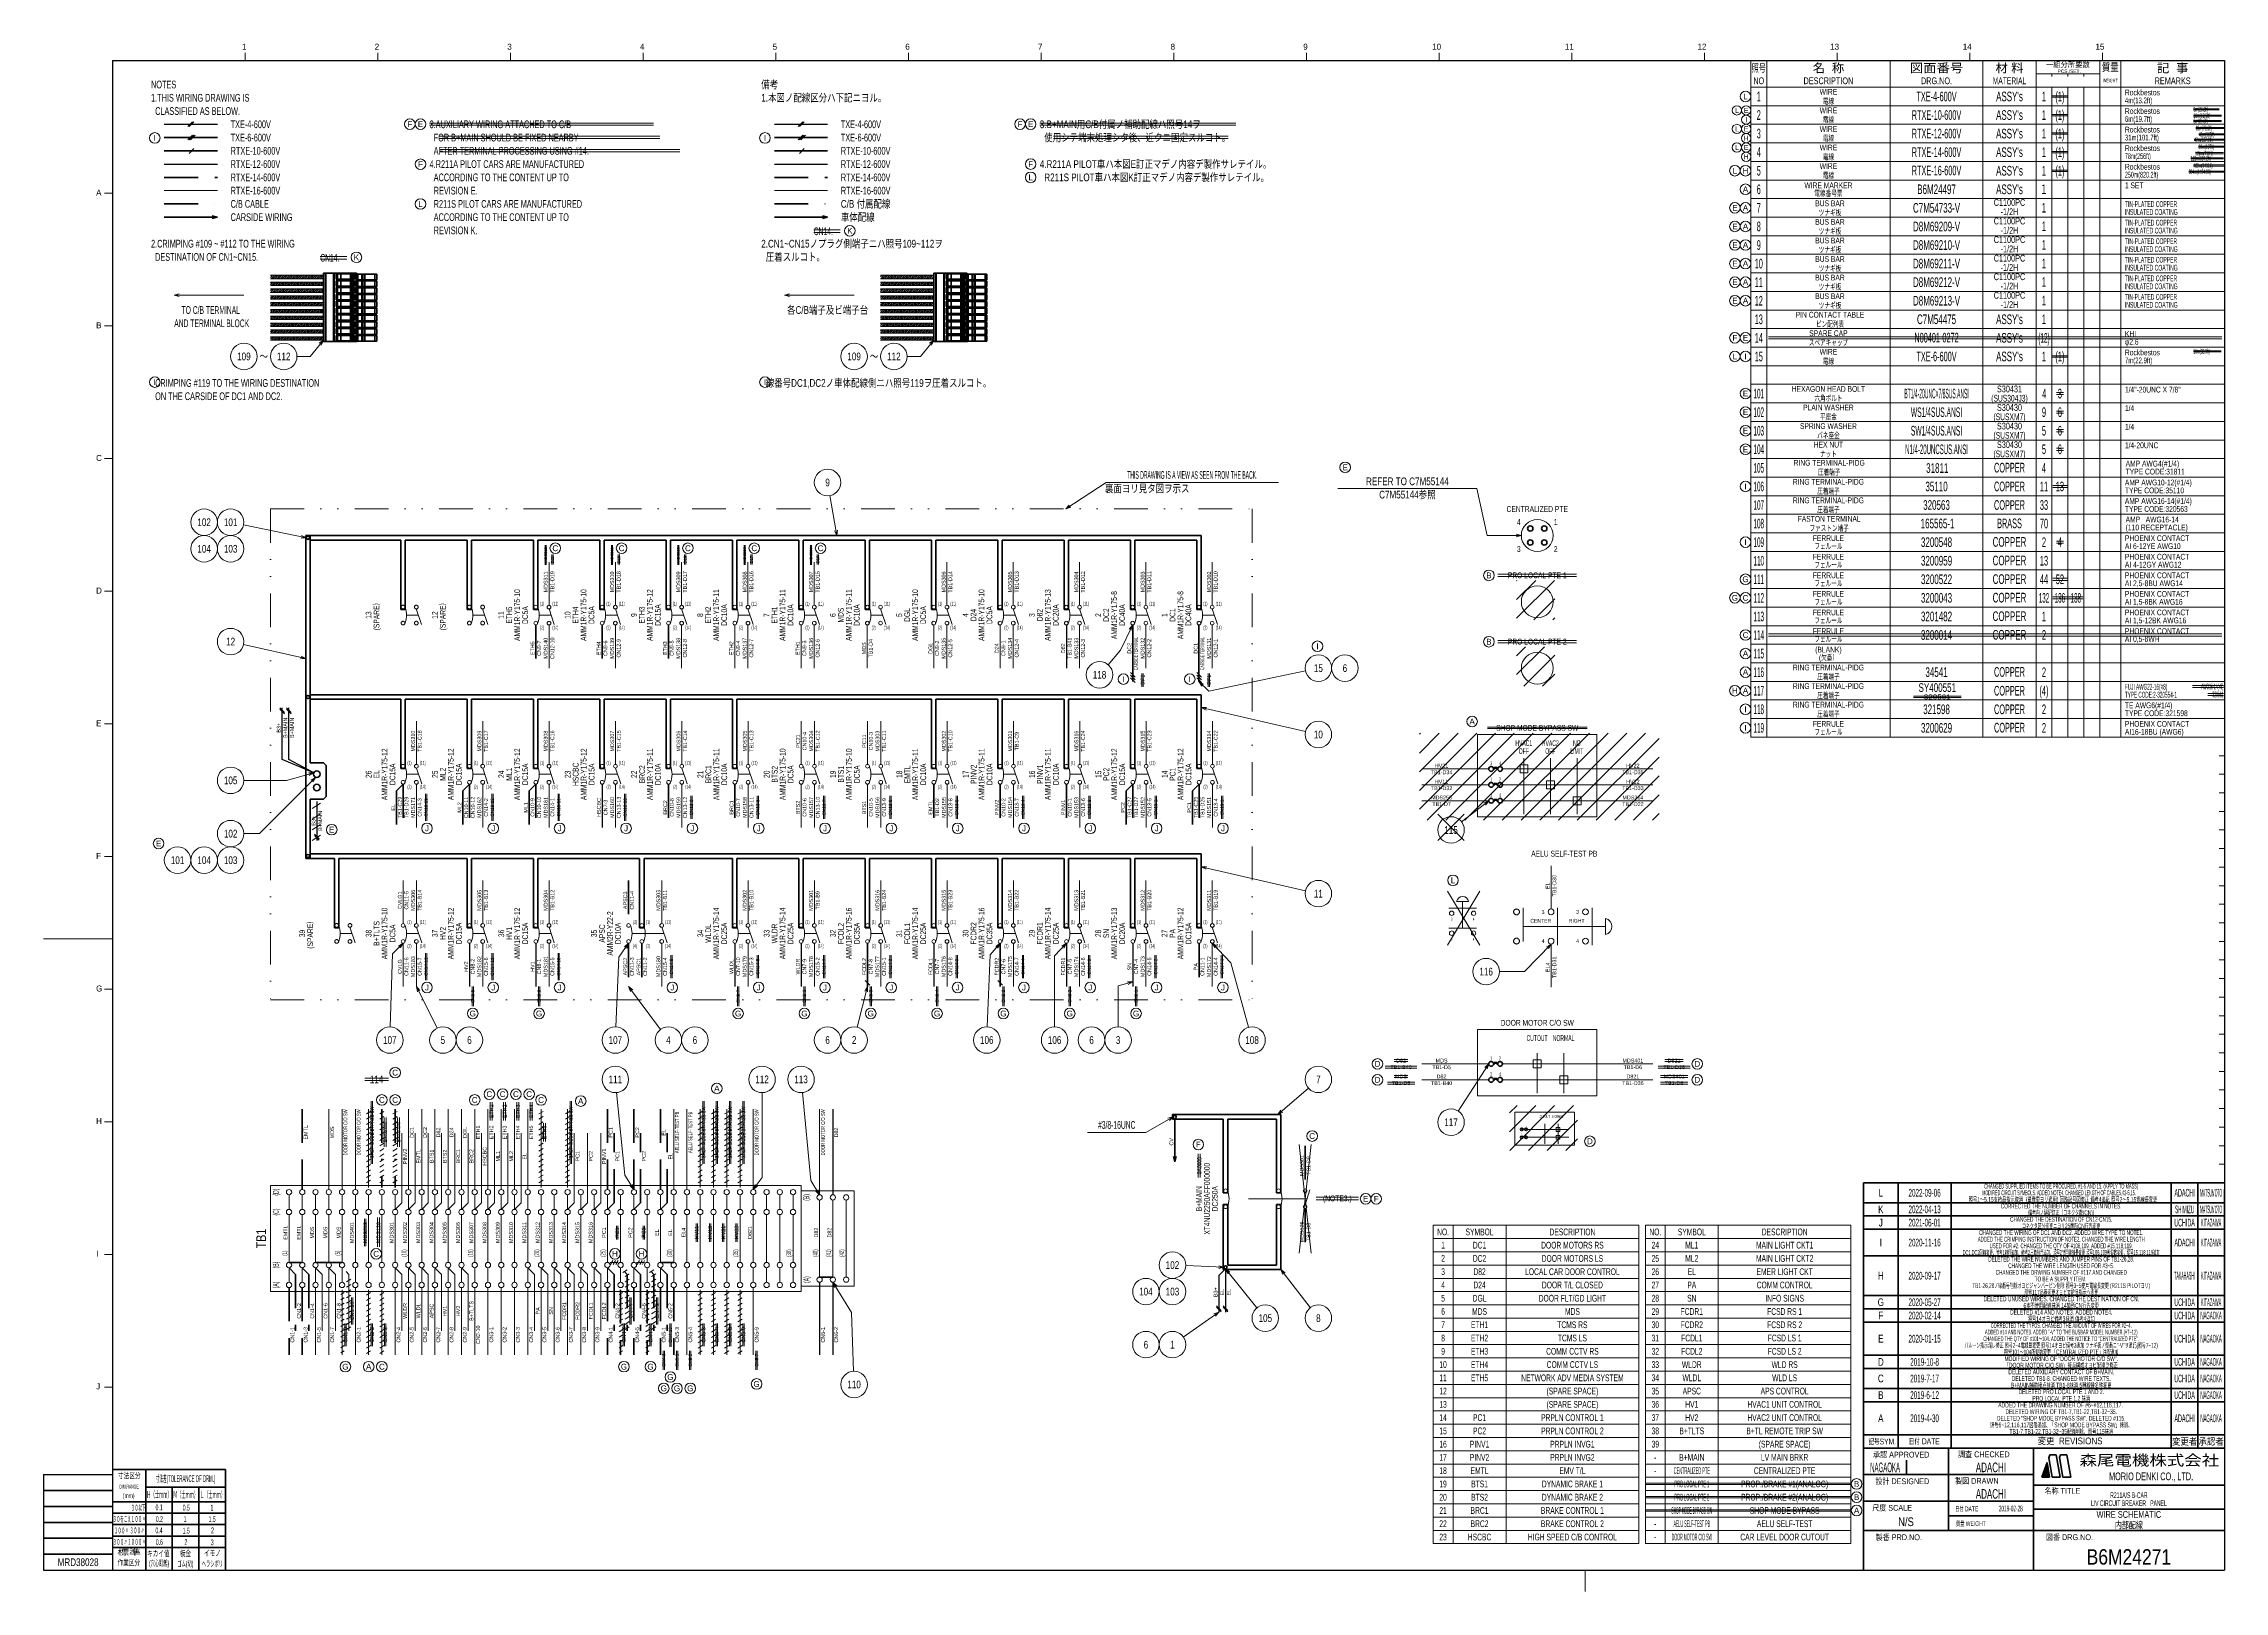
# Model space of a CAD drawing. Header units: millimetres. Extents: x 10 to 832, y 7 to 590.
import ezdxf
from ezdxf.enums import TextEntityAlignment as Align

# ---------------------------------------------------------------- set-up
doc = ezdxf.new("R2010")
doc.units = ezdxf.units.MM
for name, pattern in [('DASHDOT', [25.3, 12.7, -6.3, 0, -6.3]), ('DASHED', [19, 12.7, -6.3]), ('DIVIDE', [31.6, 12.7, -6.3, 0, -6.3, 0, -6.3])]:
    doc.linetypes.add(name, pattern=pattern)
for name, color, linetype in [('GR1_02', 7, 'Continuous'), ('GR1_03', 7, 'Continuous'), ('GR1_04', 7, 'Continuous'), ('GR1_05', 7, 'Continuous'), ('GR1_13', 7, 'Continuous'), ('GR1_15', 7, 'Continuous'), ('GR1_16', 7, 'Continuous'), ('図面枠B6M', 7, 'Continuous'), ('表題、部品表_01', 7, 'Continuous'), ('表題、部品表_02', 7, 'Continuous'), ('表題、部品表_03', 7, 'Continuous')]:
    doc.layers.add(name, color=color, linetype=linetype)
doc.styles.add('HG丸ｺﾞｼｯｸM-PRO', font='')
doc.styles.get('HG丸ｺﾞｼｯｸM-PRO').set_extended_font_data('HG丸ｺﾞｼｯｸM-PRO')
pattern_1 = [(45, (0, 0), (-0.3535534, 0.3535534), [])]
pattern_2 = [(45, (0, 0), (-3.535534, 3.535534), [])]

# ---------------------------------------------------------------- blocks, each defined once
blk = doc.blocks.new('BLKF023')
at = {"layer": '図面枠B6M', "color": 2, "linetype": 'Continuous', "lineweight": 25}
for p, q in [((35.5, 584), (35.5, 15)), ((35.5, 584), (831.5, 584)), ((831.5, 584), (831.5, 15)), ((9.5, 51), (9.5, 15)), ((9.5, 51), (35.5, 51)), ((9.5, 15), (831.5, 15))]:
    blk.add_line(p, q, dxfattribs=at)
at = {"layer": '図面枠B6M', "color": 4, "linetype": 'Continuous', "lineweight": 13}
for p, q in [((85.5, 587), (85.5, 584)), ((135.5, 587), (135.5, 584)), ((185.5, 587), (185.5, 584)), ((235.5, 587), (235.5, 584)), ((285.5, 587), (285.5, 584)), ((335.5, 587), (335.5, 584)), ((385.5, 587), (385.5, 584)), ((435.5, 587), (435.5, 584)), ((485.5, 587), (485.5, 584)), ((535.5, 587), (535.5, 584)), ((585.5, 587), (585.5, 584)), ((635.5, 587), (635.5, 584)), ((685.5, 587), (685.5, 584)), ((735.5, 587), (735.5, 584)), ((785.5, 587), (785.5, 584)), ((829.5, 567), (831.5, 567)), ((829.5, 560), (831.5, 560)), ((829.5, 553), (831.5, 553)), ((829.5, 546), (831.5, 546)), ((829.5, 539), (831.5, 539)), ((32.5, 534), (35.5, 534)), ((829.5, 532), (831.5, 532)), ((829.5, 525), (831.5, 525)), ((829.5, 518), (831.5, 518)), ((829.5, 511), (831.5, 511)), ((829.5, 504), (831.5, 504)), ((829.5, 497), (831.5, 497)), ((829.5, 490), (831.5, 490)), ((32.5, 484), (35.5, 484)), ((829.5, 483), (831.5, 483)), ((829.5, 476), (831.5, 476)), ((829.5, 469), (831.5, 469)), ((829.5, 462), (831.5, 462)), ((829.5, 455), (831.5, 455)), ((829.5, 448), (831.5, 448)), ((829.5, 441), (831.5, 441)), ((32.5, 434), (35.5, 434)), ((829.5, 434), (831.5, 434)), ((829.5, 427), (831.5, 427)), ((829.5, 420), (831.5, 420)), ((829.5, 413), (831.5, 413)), ((829.5, 406), (831.5, 406)), ((829.5, 399), (831.5, 399)), ((829.5, 392), (831.5, 392)), ((32.5, 384), (35.5, 384)), ((829.5, 385), (831.5, 385)), ((829.5, 378), (831.5, 378)), ((829.5, 371), (831.5, 371)), ((829.5, 364), (831.5, 364)), ((829.5, 357), (831.5, 357)), ((829.5, 350), (831.5, 350)), ((829.5, 343), (831.5, 343)), ((32.5, 334), (35.5, 334)), ((829.5, 336), (831.5, 336)), ((829.5, 329), (831.5, 329)), ((829.5, 322), (831.5, 322)), ((829.5, 315), (831.5, 315)), ((829.5, 308), (831.5, 308)), ((829.5, 301), (831.5, 301)), ((829.5, 294), (831.5, 294)), ((32.5, 284), (35.5, 284)), ((829.5, 287), (831.5, 287)), ((829.5, 280), (831.5, 280)), ((829.5, 273), (831.5, 273)), ((829.5, 266), (831.5, 266)), ((829.5, 259), (831.5, 259)), ((9.5, 253), (35.5, 253)), ((829.5, 252), (831.5, 252)), ((829.5, 245), (831.5, 245)), ((32.5, 234), (35.5, 234)), ((829.5, 238), (831.5, 238)), ((829.5, 231), (831.5, 231)), ((829.5, 224), (831.5, 224)), ((829.5, 217), (831.5, 217)), ((829.5, 210), (831.5, 210)), ((829.5, 203), (831.5, 203)), ((829.5, 196), (831.5, 196)), ((32.5, 184), (35.5, 184)), ((829.5, 189), (831.5, 189)), ((829.5, 182), (831.5, 182)), ((829.5, 175), (831.5, 175)), ((829.5, 168), (831.5, 168)), ((32.5, 134), (35.5, 134)), ((32.5, 84), (35.5, 84)), ((590.5, 7), (590.5, 15))]:
    blk.add_line(p, q, dxfattribs=at)
at = {"layer": '図面枠B6M', "color": 3, "linetype": 'Continuous', "lineweight": 35}
for p, q in [((831.5, 118.5), (829.5, 118.5)), ((831.5, 113.5), (829.5, 113.5)), ((695.5, 91), (831.5, 91)), ((695.5, 91), (695.5, 15)), ((708.5, 91), (708.5, 61)), ((728.5, 61), (728.5, 91)), ((811.5, 91), (811.5, 61)), ((821.5, 91), (821.5, 61)), ((831.5, 96), (829.5, 96)), ((695.5, 83.5), (831.5, 83.5)), ((695.5, 78.5), (831.5, 78.5)), ((695.5, 66), (831.5, 66)), ((695.5, 61), (831.5, 61)), ((727.5, 61), (727.5, 30)), ((759.5, 61), (759.5, 15)), ((765.34, 57.4), (765.73, 58.5)), ((765.73, 58.5), (768.14, 58.5)), ((769.64, 50), (768.14, 58.5)), ((769.68, 58.5), (769.32, 57.51)), ((769.68, 58.5), (772.14, 58.5)), ((773.64, 50), (772.14, 58.5)), ((35.5, 53), (78, 53)), ((48, 53), (48, 15)), ((78, 53), (78, 15)), ((695.5, 51), (759.5, 51)), ((711.73, 56.5), (711.73, 51)), ((762.64, 50), (764.66, 55.55)), ((762.64, 50), (765.64, 50)), ((762.66, 50), (765.19, 52.53)), ((762.71, 50.19), (765.17, 52.65)), ((762.79, 50.41), (765.15, 52.77)), ((762.8, 50), (765.21, 52.41)), ((762.87, 50.64), (765.13, 52.89)), ((762.94, 50), (765.24, 52.29)), ((762.95, 50.86), (765.11, 53.01)), ((763.04, 51.08), (765.09, 53.13)), ((763.08, 50), (765.26, 52.17)), ((763.12, 51.3), (765.07, 53.25)), ((763.2, 51.53), (765.05, 53.37)), ((763.22, 50), (765.28, 52.05)), ((763.28, 51.75), (765.02, 53.49)), ((763.36, 51.97), (765, 53.61)), ((763.36, 50), (765.3, 51.93)), ((763.44, 52.19), (764.98, 53.73)), ((763.51, 50), (765.32, 51.81)), ((763.52, 52.42), (764.96, 53.86)), ((763.6, 52.64), (764.94, 53.98)), ((763.65, 50), (765.34, 51.69)), ((763.68, 52.86), (764.92, 54.1)), ((763.76, 53.08), (764.9, 54.22)), ((763.79, 50), (765.36, 51.57)), ((763.84, 53.31), (764.88, 54.34)), ((763.93, 53.53), (764.85, 54.46)), ((763.93, 50), (765.38, 51.45)), ((764.01, 53.75), (764.83, 54.58)), ((764.07, 50), (765.41, 51.33)), ((764.09, 53.97), (764.81, 54.7)), ((764.17, 54.19), (764.79, 54.82)), ((764.21, 50), (765.43, 51.21)), ((764.25, 54.42), (764.77, 54.94)), ((764.33, 54.64), (764.75, 55.06)), ((764.35, 50), (765.45, 51.09)), ((764.41, 54.86), (764.73, 55.18)), ((764.49, 55.08), (764.71, 55.3)), ((764.5, 50), (765.47, 50.97)), ((764.57, 55.31), (764.68, 55.42)), ((764.64, 50), (765.49, 50.85)), ((764.65, 55.53), (764.66, 55.54)), ((765.64, 50), (764.66, 55.55)), ((764.78, 50), (765.51, 50.73)), ((764.92, 50), (765.53, 50.61)), ((765.06, 50), (765.55, 50.49)), ((765.2, 50), (765.58, 50.37)), ((766.64, 50), (765.34, 57.4)), ((765.34, 50), (765.6, 50.25)), ((765.49, 50), (765.62, 50.13)), ((765.63, 50), (765.64, 50.01)), ((766.64, 50), (769.64, 50)), ((770.64, 50), (769.32, 57.51)), ((770.64, 50), (773.64, 50)), ((9.5, 45), (35.5, 45)), ((48, 46.3), (78, 46.3)), ((58, 46.3), (58, 15)), ((68, 46.3), (68, 15)), ((759.5, 47), (831.5, 47)), ((9.5, 39), (35.5, 39)), ((9.5, 33), (35.5, 33)), ((35.5, 40.8), (78, 40.8)), ((35.5, 36.47), (78, 36.47)), ((695.5, 41), (759.5, 41)), ((727.5, 35.5), (759.5, 35.5)), ((759.5, 38), (831.5, 38)), ((9.5, 27), (35.5, 27)), ((35.5, 32.15), (78, 32.15)), ((35.5, 27.82), (78, 27.82)), ((695.5, 30), (831.5, 30)), ((9.5, 21), (35.5, 21)), ((35.5, 23.5), (78, 23.5))]:
    blk.add_line(p, q, dxfattribs=at)
at = {"layer": '図面枠B6M', "color": 4, "linetype": 'Continuous', "lineweight": 13, "style": 'HG丸ｺﾞｼｯｸM-PRO'}
for s, height, width, p in [('1', 2.25, 1.003994, (84.29, 587.45)), ('2', 2.25, 1.003994, (134.3, 587.45)), ('3', 2.25, 1.003994, (184.29, 587.45)), ('4', 2.25, 1.003994, (234.29, 587.45)), ('5', 2.25, 1.003994, (284.29, 587.45)), ('6', 2.25, 1.003994, (334.29, 587.45)), ('7', 2.25, 1.003994, (384.29, 587.45)), ('8', 2.25, 1.003994, (434.29, 587.45)), ('9', 2.25, 1.003994, (484.29, 587.45)), ('10', 2.255, 1.003994, (532.9, 587.45)), ('11', 2.255, 1.003994, (582.9, 587.45)), ('12', 2.255, 1.003994, (632.9, 587.45)), ('13', 2.255, 1.003994, (682.9, 587.45)), ('14', 2.255, 1.003994, (732.9, 587.45)), ('15', 2.255, 1.003994, (782.9, 587.45)), ('A', 2.25, 1.002405, (29.29, 532.45)), ('B', 2.25, 1.004704, (29.29, 482.45)), ('C', 2.25, 1.001214, (29.29, 432.45)), ('D', 2.25, 1.002334, (29.29, 382.45)), ('E', 2.25, 1.001589, (29.29, 332.45)), ('F', 2.25, 0.998986, (29.29, 282.45)), ('G', 2.25, 1.003714, (29.29, 232.45)), ('H', 2.25, 1.00207, (29.29, 182.45)), ('I', 2.25, 1.00207, (29.29, 132.45)), ('J', 2.25, 1.005117, (29.29, 82.45))]:
    blk.add_text(s, height=height, dxfattribs=dict(at, width=width)).set_placement(p, align=Align.BOTTOM_LEFT)
for s, height, width, p in [('記号SYM.', 2.182, 0.69227, (702.53, 63.49)), ('承認 APPROVED', 2.1818, 0.863151, (709.71, 58.54)), ('日付 DATE', 2.182, 0.692507, (718.37, 63.58)), ('調査 CHECKED', 2.182, 0.863174, (740.84, 58.67)), ('変更  REVISIONS', 2.5455, 0.887352, (773.35, 63.72)), ('変更者', 2.545, 0.887717, (816.5, 63.5)), ('承認者', 2.545, 0.887717, (826.5, 63.5)), ('寸法差(TOLERANCE OF DRM.)', 2.5455, 0.382528, (63.02, 49.5)), ('設計 DESIGNED', 2.1818, 0.862613, (710.11, 48.51)), ('製図 DRAWN', 2.182, 0.863099, (738.2, 48.65)), ('DIM.RANGE.', 1.455, 0.522543, (41.85, 46.49)), ('Ｈ（士ｍｍ）', 2.545, 0.439786, (53.03, 43.51)), ('Ｍ（士ｍｍ）', 2.545, 0.439786, (63.02, 43.46)), ('Ｌ（士ｍｍ）', 2.545, 0.439786, (73.2, 43.46)), ('名称 TITLE', 2.182, 0.862489, (770.47, 44.87)), ('３０をこえ１００〃', 2.182, 0.44793, (41.79, 34.27)), ('３０以下', 2.182, 0.44793, (45.2, 38.52)), ('0.1', 2.182, 0.522424, (53.03, 38.67)), ('0.2', 2.182, 0.522424, (53.12, 34.23)), ('0.5', 2.182, 0.522424, (63.26, 38.57)), ('1', 2.18, 0.521199, (62.83, 34.23)), ('1.5', 2.182, 0.522424, (73.02, 34.23)), ('1', 2.18, 0.521199, (72.92, 38.57)), ('尺度 SCALE', 2.182, 0.862581, (706.28, 38.49)), ('日付 DATE', 1.818, 0.618255, (734.38, 38.09)), ('質量 WEIGHT', 1.818, 0.618812, (735.96, 32.55)), ('３００〃１０００〃', 2.182, 0.44793, (41.79, 25.64)), ('１００〃 ３００〃', 2.182, 0.448161, (41.79, 29.93)), ('0.4', 2.182, 0.522424, (52.98, 29.99)), ('0.6', 2.182, 0.522424, (53.12, 25.56)), ('1.5', 2.182, 0.522424, (63.26, 29.9)), ('2', 2.18, 0.521199, (63.12, 25.65)), ('3', 2.18, 0.521199, (73.06, 25.51)), ('2', 2.18, 0.521199, (73.16, 29.99)), ('製番 PRD.NO.', 2.182, 0.863299, (708.79, 27.41)), ('図番 DRG.NO.', 2.182, 0.863083, (773.12, 27.42)), ('キカイ値', 2.182, 0.692256, (52.74, 21.33)), ('板金', 2.182, 0.692256, (62.93, 21.33)), ('イモノ', 2.182, 0.692256, (73.11, 21.42))]:
    blk.add_text(s, height=height, dxfattribs=dict(at, width=width)).set_placement(p, align=Align.MIDDLE_CENTER)
at = {"layer": '図面枠B6M', "color": 2, "linetype": 'Continuous', "lineweight": 25, "style": 'HG丸ｺﾞｼｯｸM-PRO', "width": 1.206081}
blk.add_text('森尾電機株式会社', height=4, dxfattribs=at).set_placement((803.22, 56.43), align=Align.MIDDLE_CENTER)
at = {"layer": '図面枠B6M', "color": 4, "linetype": 'Continuous', "lineweight": 13, "style": 'HG丸ｺﾞｼｯｸM-PRO'}
for s, height, width, p in [('寸法区分', 2.182, 0.692256, (41.81, 48.9)), ('(mm)', 1.818, 0.619256, (41.57, 41.64)), ('標準', 2.182, 1.489301, (41.71, 20)), ('作業区分', 2.182, 0.692256, (41.62, 16.1)), ('(穴心距離)', 2.182, 0.521231, (53.03, 15.86)), ('ゴム(切)', 2.182, 0.521232, (62.93, 15.67)), ('ヘラシボリ', 2.182, 0.521228, (73.11, 15.67))]:
    blk.add_text(s, height=height, dxfattribs=dict(at, width=width)).set_placement(p, align=Align.BOTTOM_CENTER)
at = {"layer": '図面枠B6M', "color": 3, "linetype": 'Continuous', "lineweight": 35, "style": 'HG丸ｺﾞｼｯｸM-PRO', "width": 0.652197}
blk.add_text('MORIO DENKI CO., LTD.', height=2.9091, dxfattribs=at).set_placement((803.88, 50.36), align=Align.MIDDLE_CENTER)
blk = doc.blocks.new('BLKF024')
at = {"layer": '図面枠B6M', "color": 3, "linetype": 'Continuous', "lineweight": 35, "style": 'HG丸ｺﾞｼｯｸM-PRO'}
for s, height, width, p in [('CORRECTED THE TYPOS. CHANGED THE AMOUNT OF WIRES FOR #2~4.', 1.8182, 0.497808, (770, 107.25)), ('E', 2.91, 0.784871, (702, 102.25)), ('2020-01-15', 2.909, 0.488281, (718.5, 102.25)), ('UCHIDA', 2.909, 0.415827, (816.5, 102.25)), ('NAGAOKA', 2.909, 0.334453, (826.5, 102.25)), ('D', 2.91, 0.784656, (702, 93.5)), ('2019-10-8', 2.909, 0.488281, (718.5, 93.5)), ('MODIFIED WIRING OF "DOOR MOTOR C/O SW".', 1.8182, 0.618155, (770, 94.75)), ('DELETED AUXILIARY CONTACT OF B+MAIN.', 1.8182, 0.618653, (770, 89.75)), ('UCHIDA', 2.909, 0.415827, (816.5, 93.5)), ('NAGAOKA', 2.909, 0.334453, (826.5, 93.5)), ('C', 2.91, 0.782198, (702, 87.25)), ('B', 2.91, 0.78204, (702, 81)), ('2019-7-17', 2.909, 0.488281, (718.5, 87.25)), ('2019-6-12', 2.909, 0.488281, (718.5, 81)), ('DELETED PRO LOCAL PTE 1 AND 2.', 1.8182, 0.61813, (770, 82.25)), ('UCHIDA', 2.909, 0.415827, (816.5, 87.25)), ('UCHIDA', 2.909, 0.415827, (816.5, 81)), ('NAGAOKA', 2.909, 0.334453, (826.5, 87.25)), ('NAGAOKA', 2.909, 0.334453, (826.5, 81)), ('ADDED THE DRAWING NUMBER OF #6~#12,116,117. ', 1.8182, 0.618604, (770, 77.25)), ('A', 2.91, 0.782973, (702, 72.25)), ('2019-4-30', 2.909, 0.488281, (718.5, 72.25)), ('ADACHI', 2.909, 0.415454, (816.5, 72.25)), ('NAGAOKA', 2.909, 0.334453, (826.5, 72.25)), ('NAGAOKA', 3.636, 0.374843, (703.61, 53.75)), ('ADACHI', 3.636, 0.619335, (743.5, 53.75)), ('ADACHI', 3.636, 0.619335, (743.5, 43.75)), ('L/V CIRCUIT BREAKER\u3000PANEL', 2.1818, 0.522183, (795.5, 40.25)), ('R211A/S B-CAR', 2.1818, 0.521847, (795.5, 43.25)), ('N/S', 3.273, 0.805664, (711.5, 33.25)), ('2019-02-28', 2.182, 0.482412, (751, 38.25)), ('WIRE SCHEMATIC', 2.5455, 0.652368, (795.5, 36)), ('B6M24271', 5.818, 0.845653, (795.5, 20))]:
    blk.add_text(s, height=height, dxfattribs=dict(at, width=width)).set_placement(p, align=Align.MIDDLE_CENTER)
blk = doc.blocks.new('BLKF025')
at = {"layer": '表題、部品表_02', "color": 4, "linetype": 'Continuous', "lineweight": 13}
for p, q in [((653, 490), (653, 483)), ((653, 490), (831.5, 490)), ((659, 490), (659, 483)), ((705.5, 490), (705.5, 483)), ((740.5, 490), (740.5, 483)), ((760.5, 490), (760.5, 483)), ((766.5, 490), (766.5, 483)), ((772.5, 490), (772.5, 483)), ((778.5, 483), (778.5, 490)), ((784.5, 490), (784.5, 483)), ((792.5, 490), (792.5, 483)), ((831.5, 490), (831.5, 483)), ((653, 483), (831.5, 483))]:
    blk.add_line(p, q, dxfattribs=at)
blk = doc.blocks.new('BLKF028')
at = {"layer": '表題、部品表_01', "color": 4, "linetype": 'Continuous', "lineweight": 13}
for p, q in [((653, 584), (653, 574)), ((653, 584), (831.5, 584)), ((659, 584), (659, 574)), ((705.5, 584), (705.5, 574)), ((740.5, 584), (740.5, 574)), ((760.5, 584), (760.5, 574)), ((784.5, 584), (784.5, 574)), ((792.5, 584), (792.5, 574)), ((831.5, 584), (831.5, 574)), ((760.5, 579), (784.5, 579)), ((766.5, 578), (766.5, 579)), ((772.5, 579), (772.5, 578)), ((778.5, 579), (778.5, 578)), ((653, 574), (831.5, 574))]:
    blk.add_line(p, q, dxfattribs=at)
at = {"layer": '表題、部品表_01', "color": 3, "linetype": 'Continuous', "lineweight": 35, "style": 'HG丸ｺﾞｼｯｸM-PRO'}
for s, height, width, p in [('一組分所要数', 2.036, 0.966638, (772.5, 582.5)), ('照号', 2.909, 0.651535, (656, 581.2)), ('NO', 2.545, 0.740841, (656, 576.4)), ('DESCRIPTION', 2.5455, 0.741365, (682.25, 576.4)), ('名  称', 3.273, 1.042426, (682.25, 581.2)), ('図面番号', 3.273, 1.127518, (723, 581.2)), ('DRG.NO.', 2.545, 0.741189, (723, 576.4)), ('材 料', 3.273, 1.042439, (750.5, 581.2)), ('MATERIAL', 2.545, 0.594756, (750.5, 576.4)), ('PCS./SET.', 1.309, 0.862935, (773, 580)), ('質量', 2.909, 0.781842, (788.5, 581.5)), ('WEIGHT', 1.309, 0.635507, (788.5, 576.5)), ('REMARKS', 2.545, 0.742803, (812, 576.4)), ('記  事', 3.273, 1.042426, (812, 581.2))]:
    blk.add_text(s, height=height, dxfattribs=dict(at, width=width)).set_placement(p, align=Align.MIDDLE_CENTER)
blk = doc.blocks.new('BLKF027')
at = {"layer": '表題、部品表_01', "color": 3, "linetype": 'Continuous', "lineweight": 13}
blk.add_blockref('BLKF028', (0, 0), dxfattribs=at)
blk = doc.blocks.new('BLKF029')
at = {"layer": 'GR1_02', "color": 4, "linetype": 'DASHDOT', "lineweight": 13}
blk.add_line((231.29, 255), (243.3, 255), dxfattribs=at)
at = {"layer": 'GR1_02', "color": 4, "linetype": 'Continuous', "lineweight": 13}
blk.add_line((244.48, 251.41), (242.48, 257.32), dxfattribs=at)
for centre in [(229.98, 258.02), (234.98, 258.02), (242.48, 258.02), (229.98, 251.98), (234.98, 251.98), (242.48, 251.98)]:
    blk.add_circle(centre, 0.701, dxfattribs=at)
for centre in [(222.79, 255), (227.79, 255)]:
    blk.add_arc(centre, 8.5, 337.23695, 22.76305, dxfattribs=at)
at = {"layer": 'GR1_02', "color": 4, "linetype": 'Continuous', "lineweight": 13, "style": 'HG丸ｺﾞｼｯｸM-PRO'}
for s, width, p in [('(3)', 0.521222, (232.38, 259.32)), ('(1)', 0.521222, (237.38, 259.32)), ('(11)', 0.521214, (244.88, 259.32)), ('(4)', 0.521222, (232.38, 250.31)), ('(2)', 0.521222, (237.38, 250.31)), ('(14)', 0.521214, (244.88, 250.31))]:
    blk.add_text(s, height=1.455, dxfattribs=dict(at, width=width)).set_placement(p, align=Align.MIDDLE_CENTER)
blk = doc.blocks.new('BLKF030')
at = {"layer": 'GR1_13', "color": 4, "linetype": 'DIVIDE', "lineweight": 13}
for p, q in [((95, 415), (465, 415)), ((95, 415), (95, 230)), ((465, 415), (465, 230)), ((95, 230), (465, 230))]:
    blk.add_line(p, q, dxfattribs=at)
blk = doc.blocks.new('BLKF031')
at = {"layer": 'GR1_03', "color": 3, "linetype": 'Continuous', "lineweight": 35}
for p, q in [((445.88, 405), (110, 405)), ((110, 405), (110, 403.3)), ((144.13, 403.3), (110, 403.3)), ((144.13, 403.3), (144.13, 377.17)), ((145.83, 403.3), (145.83, 377.17)), ((169.13, 403.3), (145.83, 403.3)), ((169.13, 377.17), (169.13, 403.3)), ((194.13, 403.3), (170.83, 403.3)), ((170.83, 377.17), (170.83, 403.3)), ((194.13, 403.3), (194.13, 377.17)), ((195.83, 403.3), (195.83, 377.17)), ((219.13, 403.3), (195.83, 403.3)), ((219.13, 403.3), (219.13, 377.17)), ((220.83, 403.3), (220.83, 377.17)), ((244.13, 403.3), (220.83, 403.3)), ((244.13, 403.3), (244.13, 377.17)), ((245.83, 403.3), (245.83, 377.17)), ((269.13, 403.3), (245.83, 403.3)), ((269.15, 403.3), (269.15, 377.17)), ((270.85, 403.3), (270.85, 377.17)), ((294.15, 403.3), (270.85, 403.3)), ((294.15, 403.3), (294.15, 377.17)), ((295.85, 403.3), (295.85, 377.17)), ((319.15, 403.3), (295.85, 403.3)), ((319.15, 377.17), (319.15, 403.3)), ((344.15, 403.3), (320.85, 403.3)), ((320.85, 377.17), (320.85, 403.3)), ((344.15, 403.3), (344.15, 377.17)), ((345.85, 403.3), (345.85, 377.17)), ((369.15, 403.3), (345.85, 403.3)), ((369.15, 403.3), (369.15, 377.17)), ((370.85, 403.3), (370.85, 377.17)), ((394.15, 403.3), (370.85, 403.3)), ((394.15, 403.3), (394.15, 377.17)), ((419.17, 403.3), (395.85, 403.3)), ((395.85, 403.3), (395.85, 377.17)), ((419.17, 403.3), (419.17, 377.17)), ((420.87, 403.3), (420.87, 377.17)), ((444.18, 403.3), (420.87, 403.3)), ((444.18, 403.3), (444.18, 377.17)), ((445.88, 405), (445.88, 377.17)), ((144.13, 377.17), (145.83, 377.17)), ((169.13, 377.17), (170.83, 377.17)), ((169.19, 377.17), (170.89, 377.17)), ((194.13, 377.17), (195.83, 377.17)), ((219.13, 377.17), (220.83, 377.17)), ((244.13, 377.17), (245.83, 377.17)), ((269.15, 377.17), (270.85, 377.17)), ((294.15, 377.17), (295.85, 377.17)), ((319.15, 377.17), (320.85, 377.17)), ((344.15, 377.17), (345.85, 377.17)), ((369.15, 377.17), (370.85, 377.17)), ((394.15, 377.17), (395.85, 377.17)), ((419.17, 377.17), (420.87, 377.17)), ((444.18, 377.17), (445.88, 377.17))]:
    blk.add_line(p, q, dxfattribs=at)
blk = doc.blocks.new('BLKF032')
at = {"layer": 'GR1_02', "color": 4, "linetype": 'DASHDOT', "lineweight": 13}
blk.add_line((446.31, 375), (450.82, 375), dxfattribs=at)
at = {"layer": 'GR1_02', "color": 4, "linetype": 'Continuous', "lineweight": 13}
blk.add_line((452, 371.41), (450, 377.32), dxfattribs=at)
for centre in [(445, 378.02), (450, 378.02), (445, 371.98), (450, 371.98)]:
    blk.add_circle(centre, 0.701, dxfattribs=at)
blk.add_arc((437.81, 375), 8.5, 337.23695, 22.76305, dxfattribs=at)
at = {"layer": 'GR1_02', "color": 4, "linetype": 'Continuous', "lineweight": 13, "style": 'HG丸ｺﾞｼｯｸM-PRO'}
for s, width, p in [('(1)', 0.521222, (447.4, 379.32)), ('(11)', 0.521214, (452.4, 379.32)), ('(2)', 0.521222, (447.4, 370.31)), ('(14)', 0.521214, (452.4, 370.31))]:
    blk.add_text(s, height=1.455, dxfattribs=dict(at, width=width)).set_placement(p, align=Align.MIDDLE_CENTER)
blk = doc.blocks.new('BLKF033')
at = {"layer": 'GR1_02', "color": 4, "linetype": 'DASHDOT', "lineweight": 13}
blk.add_line((421.31, 375), (425.82, 375), dxfattribs=at)
at = {"layer": 'GR1_02', "color": 4, "linetype": 'Continuous', "lineweight": 13}
blk.add_line((427, 371.41), (425, 377.32), dxfattribs=at)
for centre in [(420, 378.02), (425, 378.02), (420, 371.98), (425, 371.98)]:
    blk.add_circle(centre, 0.701, dxfattribs=at)
blk.add_arc((412.81, 375), 8.5, 337.23695, 22.76305, dxfattribs=at)
at = {"layer": 'GR1_02', "color": 4, "linetype": 'Continuous', "lineweight": 13, "style": 'HG丸ｺﾞｼｯｸM-PRO'}
for s, width, p in [('(1)', 0.521222, (422.4, 379.32)), ('(11)', 0.521214, (427.4, 379.32)), ('(2)', 0.521222, (422.4, 370.31)), ('(14)', 0.521214, (427.4, 370.31))]:
    blk.add_text(s, height=1.455, dxfattribs=dict(at, width=width)).set_placement(p, align=Align.MIDDLE_CENTER)
blk = doc.blocks.new('BLKF034')
at = {"layer": 'GR1_02', "color": 4, "linetype": 'DASHDOT', "lineweight": 13}
blk.add_line((396.31, 375), (400.82, 375), dxfattribs=at)
at = {"layer": 'GR1_02', "color": 4, "linetype": 'Continuous', "lineweight": 13}
blk.add_line((402, 371.41), (400, 377.32), dxfattribs=at)
for centre in [(395, 378.02), (400, 378.02), (395, 371.98), (400, 371.98)]:
    blk.add_circle(centre, 0.701, dxfattribs=at)
blk.add_arc((387.81, 375), 8.5, 337.23695, 22.76305, dxfattribs=at)
at = {"layer": 'GR1_02', "color": 4, "linetype": 'Continuous', "lineweight": 13, "style": 'HG丸ｺﾞｼｯｸM-PRO'}
for s, width, p in [('(1)', 0.521222, (397.4, 379.32)), ('(11)', 0.521214, (402.4, 379.32)), ('(2)', 0.521222, (397.4, 370.31)), ('(14)', 0.521214, (402.4, 370.31))]:
    blk.add_text(s, height=1.455, dxfattribs=dict(at, width=width)).set_placement(p, align=Align.MIDDLE_CENTER)
blk = doc.blocks.new('BLKF035')
at = {"layer": 'GR1_02', "color": 4, "linetype": 'DASHDOT', "lineweight": 13}
blk.add_line((371.31, 375), (375.82, 375), dxfattribs=at)
at = {"layer": 'GR1_02', "color": 4, "linetype": 'Continuous', "lineweight": 13}
blk.add_line((377, 371.41), (375, 377.32), dxfattribs=at)
for centre in [(370, 378.02), (375, 378.02), (370, 371.98), (375, 371.98)]:
    blk.add_circle(centre, 0.701, dxfattribs=at)
blk.add_arc((362.81, 375), 8.5, 337.23695, 22.76305, dxfattribs=at)
at = {"layer": 'GR1_02', "color": 4, "linetype": 'Continuous', "lineweight": 13, "style": 'HG丸ｺﾞｼｯｸM-PRO'}
for s, width, p in [('(1)', 0.521222, (372.4, 379.32)), ('(11)', 0.521214, (377.4, 379.32)), ('(2)', 0.521222, (372.4, 370.31)), ('(14)', 0.521214, (377.4, 370.31))]:
    blk.add_text(s, height=1.455, dxfattribs=dict(at, width=width)).set_placement(p, align=Align.MIDDLE_CENTER)
blk = doc.blocks.new('BLKF036')
at = {"layer": 'GR1_02', "color": 4, "linetype": 'DASHDOT', "lineweight": 13}
blk.add_line((346.31, 375), (350.82, 375), dxfattribs=at)
at = {"layer": 'GR1_02', "color": 4, "linetype": 'Continuous', "lineweight": 13}
blk.add_line((352, 371.41), (350, 377.32), dxfattribs=at)
for centre in [(345, 378.02), (350, 378.02), (345, 371.98), (350, 371.98)]:
    blk.add_circle(centre, 0.701, dxfattribs=at)
blk.add_arc((337.81, 375), 8.5, 337.23695, 22.76305, dxfattribs=at)
at = {"layer": 'GR1_02', "color": 4, "linetype": 'Continuous', "lineweight": 13, "style": 'HG丸ｺﾞｼｯｸM-PRO'}
for s, width, p in [('(1)', 0.521222, (347.4, 379.32)), ('(11)', 0.521214, (352.4, 379.32)), ('(2)', 0.521222, (347.4, 370.31)), ('(14)', 0.521214, (352.4, 370.31))]:
    blk.add_text(s, height=1.455, dxfattribs=dict(at, width=width)).set_placement(p, align=Align.MIDDLE_CENTER)
blk = doc.blocks.new('BLKF037')
at = {"layer": 'GR1_02', "color": 4, "linetype": 'DASHDOT', "lineweight": 13}
blk.add_line((446.36, 315), (450.87, 315), dxfattribs=at)
at = {"layer": 'GR1_02', "color": 4, "linetype": 'Continuous', "lineweight": 13}
blk.add_line((452.05, 311.41), (450.05, 317.32), dxfattribs=at)
for centre in [(445.05, 318.02), (445.05, 311.98), (450.05, 318.02), (450.05, 311.98)]:
    blk.add_circle(centre, 0.701, dxfattribs=at)
blk.add_arc((437.86, 315), 8.5, 337.23695, 22.76305, dxfattribs=at)
at = {"layer": 'GR1_02', "color": 4, "linetype": 'Continuous', "lineweight": 13, "style": 'HG丸ｺﾞｼｯｸM-PRO'}
for s, width, p in [('(1)', 0.521222, (447.45, 319.32)), ('(11)', 0.521214, (452.45, 319.32)), ('(2)', 0.521222, (447.45, 310.31)), ('(14)', 0.521214, (452.45, 310.31))]:
    blk.add_text(s, height=1.455, dxfattribs=dict(at, width=width)).set_placement(p, align=Align.MIDDLE_CENTER)
blk = doc.blocks.new('BLKF038')
at = {"layer": 'GR1_02', "color": 4, "linetype": 'DASHDOT', "lineweight": 13}
blk.add_line((421.36, 315), (425.87, 315), dxfattribs=at)
at = {"layer": 'GR1_02', "color": 4, "linetype": 'Continuous', "lineweight": 13}
blk.add_line((427.05, 311.41), (425.05, 317.32), dxfattribs=at)
for centre in [(420.05, 318.02), (420.05, 311.98), (425.05, 318.02), (425.05, 311.98)]:
    blk.add_circle(centre, 0.701, dxfattribs=at)
blk.add_arc((412.86, 315), 8.5, 337.23695, 22.76305, dxfattribs=at)
at = {"layer": 'GR1_02', "color": 4, "linetype": 'Continuous', "lineweight": 13, "style": 'HG丸ｺﾞｼｯｸM-PRO'}
for s, width, p in [('(1)', 0.521222, (422.45, 319.32)), ('(11)', 0.521214, (427.45, 319.32)), ('(2)', 0.521222, (422.45, 310.31)), ('(14)', 0.521214, (427.45, 310.31))]:
    blk.add_text(s, height=1.455, dxfattribs=dict(at, width=width)).set_placement(p, align=Align.MIDDLE_CENTER)
blk = doc.blocks.new('BLKF039')
at = {"layer": 'GR1_02', "color": 4, "linetype": 'DASHDOT', "lineweight": 13}
blk.add_line((396.36, 315), (400.87, 315), dxfattribs=at)
at = {"layer": 'GR1_02', "color": 4, "linetype": 'Continuous', "lineweight": 13}
blk.add_line((402.05, 311.41), (400.05, 317.32), dxfattribs=at)
for centre in [(395.05, 318.02), (395.05, 311.98), (400.05, 318.02), (400.05, 311.98)]:
    blk.add_circle(centre, 0.701, dxfattribs=at)
blk.add_arc((387.86, 315), 8.5, 337.23695, 22.76305, dxfattribs=at)
at = {"layer": 'GR1_02', "color": 4, "linetype": 'Continuous', "lineweight": 13, "style": 'HG丸ｺﾞｼｯｸM-PRO'}
for s, width, p in [('(1)', 0.521222, (397.45, 319.32)), ('(11)', 0.521214, (402.45, 319.32)), ('(2)', 0.521222, (397.45, 310.31)), ('(14)', 0.521214, (402.45, 310.31))]:
    blk.add_text(s, height=1.455, dxfattribs=dict(at, width=width)).set_placement(p, align=Align.MIDDLE_CENTER)
blk = doc.blocks.new('BLKF040')
at = {"layer": 'GR1_02', "color": 4, "linetype": 'DASHDOT', "lineweight": 13}
blk.add_line((371.36, 315), (375.87, 315), dxfattribs=at)
at = {"layer": 'GR1_02', "color": 4, "linetype": 'Continuous', "lineweight": 13}
blk.add_line((377.05, 311.41), (375.05, 317.32), dxfattribs=at)
for centre in [(370.05, 318.02), (370.05, 311.98), (375.05, 318.02), (375.05, 311.98)]:
    blk.add_circle(centre, 0.701, dxfattribs=at)
blk.add_arc((362.86, 315), 8.5, 337.23695, 22.76305, dxfattribs=at)
at = {"layer": 'GR1_02', "color": 4, "linetype": 'Continuous', "lineweight": 13, "style": 'HG丸ｺﾞｼｯｸM-PRO'}
for s, width, p in [('(1)', 0.521222, (372.45, 319.32)), ('(11)', 0.521214, (377.45, 319.32)), ('(2)', 0.521222, (372.45, 310.31)), ('(14)', 0.521214, (377.45, 310.31))]:
    blk.add_text(s, height=1.455, dxfattribs=dict(at, width=width)).set_placement(p, align=Align.MIDDLE_CENTER)
blk = doc.blocks.new('BLKF041')
at = {"layer": 'GR1_02', "color": 4, "linetype": 'DASHDOT', "lineweight": 13}
blk.add_line((346.36, 315), (350.87, 315), dxfattribs=at)
at = {"layer": 'GR1_02', "color": 4, "linetype": 'Continuous', "lineweight": 13}
blk.add_line((352.05, 311.41), (350.05, 317.32), dxfattribs=at)
for centre in [(345.05, 318.02), (345.05, 311.98), (350.05, 318.02), (350.05, 311.98)]:
    blk.add_circle(centre, 0.701, dxfattribs=at)
blk.add_arc((337.86, 315), 8.5, 337.23695, 22.76305, dxfattribs=at)
at = {"layer": 'GR1_02', "color": 4, "linetype": 'Continuous', "lineweight": 13, "style": 'HG丸ｺﾞｼｯｸM-PRO'}
for s, width, p in [('(1)', 0.521222, (347.45, 319.32)), ('(11)', 0.521214, (352.45, 319.32)), ('(2)', 0.521222, (347.45, 310.31)), ('(14)', 0.521214, (352.45, 310.31))]:
    blk.add_text(s, height=1.455, dxfattribs=dict(at, width=width)).set_placement(p, align=Align.MIDDLE_CENTER)
blk = doc.blocks.new('BLKF042')
at = {"layer": 'GR1_02', "color": 4, "linetype": 'DASHDOT', "lineweight": 13}
blk.add_line((321.36, 315), (325.87, 315), dxfattribs=at)
at = {"layer": 'GR1_02', "color": 4, "linetype": 'Continuous', "lineweight": 13}
blk.add_line((327.05, 311.41), (325.05, 317.32), dxfattribs=at)
for centre in [(320.05, 318.02), (320.05, 311.98), (325.05, 318.02), (325.05, 311.98)]:
    blk.add_circle(centre, 0.701, dxfattribs=at)
blk.add_arc((312.86, 315), 8.5, 337.23695, 22.76305, dxfattribs=at)
at = {"layer": 'GR1_02', "color": 4, "linetype": 'Continuous', "lineweight": 13, "style": 'HG丸ｺﾞｼｯｸM-PRO'}
for s, width, p in [('(1)', 0.521222, (322.45, 319.32)), ('(11)', 0.521214, (327.45, 319.32)), ('(2)', 0.521222, (322.45, 310.31)), ('(14)', 0.521214, (327.45, 310.31))]:
    blk.add_text(s, height=1.455, dxfattribs=dict(at, width=width)).set_placement(p, align=Align.MIDDLE_CENTER)
blk = doc.blocks.new('BLKF043')
at = {"layer": 'GR1_02', "color": 4, "linetype": 'DASHDOT', "lineweight": 13}
blk.add_line((296.36, 315), (300.87, 315), dxfattribs=at)
at = {"layer": 'GR1_02', "color": 4, "linetype": 'Continuous', "lineweight": 13}
blk.add_line((302.05, 311.41), (300.05, 317.32), dxfattribs=at)
for centre in [(295.05, 318.02), (295.05, 311.98), (300.05, 318.02), (300.05, 311.98)]:
    blk.add_circle(centre, 0.701, dxfattribs=at)
blk.add_arc((287.86, 315), 8.5, 337.23695, 22.76305, dxfattribs=at)
at = {"layer": 'GR1_02', "color": 4, "linetype": 'Continuous', "lineweight": 13, "style": 'HG丸ｺﾞｼｯｸM-PRO'}
for s, width, p in [('(1)', 0.521222, (297.45, 319.32)), ('(11)', 0.521214, (302.45, 319.32)), ('(2)', 0.521222, (297.45, 310.31)), ('(14)', 0.521214, (302.45, 310.31))]:
    blk.add_text(s, height=1.455, dxfattribs=dict(at, width=width)).set_placement(p, align=Align.MIDDLE_CENTER)
blk = doc.blocks.new('BLKF044')
at = {"layer": 'GR1_02', "color": 4, "linetype": 'DASHDOT', "lineweight": 13}
blk.add_line((271.36, 315), (275.87, 315), dxfattribs=at)
at = {"layer": 'GR1_02', "color": 4, "linetype": 'Continuous', "lineweight": 13}
blk.add_line((277.05, 311.41), (275.05, 317.32), dxfattribs=at)
for centre in [(270.05, 318.02), (270.05, 311.98), (275.05, 318.02), (275.05, 311.98)]:
    blk.add_circle(centre, 0.701, dxfattribs=at)
blk.add_arc((262.86, 315), 8.5, 337.23695, 22.76305, dxfattribs=at)
at = {"layer": 'GR1_02', "color": 4, "linetype": 'Continuous', "lineweight": 13, "style": 'HG丸ｺﾞｼｯｸM-PRO'}
for s, width, p in [('(1)', 0.521222, (272.45, 319.32)), ('(11)', 0.521214, (277.45, 319.32)), ('(2)', 0.521222, (272.45, 310.31)), ('(14)', 0.521214, (277.45, 310.31))]:
    blk.add_text(s, height=1.455, dxfattribs=dict(at, width=width)).set_placement(p, align=Align.MIDDLE_CENTER)
blk = doc.blocks.new('BLKF045')
at = {"layer": 'GR1_02', "color": 4, "linetype": 'DASHDOT', "lineweight": 13}
blk.add_line((246.36, 315), (250.87, 315), dxfattribs=at)
at = {"layer": 'GR1_02', "color": 4, "linetype": 'Continuous', "lineweight": 13}
blk.add_line((252.05, 311.41), (250.05, 317.32), dxfattribs=at)
for centre in [(245.05, 318.02), (245.05, 311.98), (250.05, 318.02), (250.05, 311.98)]:
    blk.add_circle(centre, 0.701, dxfattribs=at)
blk.add_arc((237.86, 315), 8.5, 337.23695, 22.76305, dxfattribs=at)
at = {"layer": 'GR1_02', "color": 4, "linetype": 'Continuous', "lineweight": 13, "style": 'HG丸ｺﾞｼｯｸM-PRO'}
for s, width, p in [('(1)', 0.521222, (247.45, 319.32)), ('(11)', 0.521214, (252.45, 319.32)), ('(2)', 0.521222, (247.45, 310.31)), ('(14)', 0.521214, (252.45, 310.31))]:
    blk.add_text(s, height=1.455, dxfattribs=dict(at, width=width)).set_placement(p, align=Align.MIDDLE_CENTER)
blk = doc.blocks.new('BLKF046')
at = {"layer": 'GR1_02', "color": 4, "linetype": 'DASHDOT', "lineweight": 13}
blk.add_line((146.31, 315), (150.82, 315), dxfattribs=at)
at = {"layer": 'GR1_02', "color": 4, "linetype": 'Continuous', "lineweight": 13}
blk.add_line((152, 311.41), (150, 317.32), dxfattribs=at)
for centre in [(145, 318.02), (145, 311.98), (150, 318.02), (150, 311.98)]:
    blk.add_circle(centre, 0.701, dxfattribs=at)
blk.add_arc((137.81, 315), 8.5, 337.23695, 22.76305, dxfattribs=at)
at = {"layer": 'GR1_02', "color": 4, "linetype": 'Continuous', "lineweight": 13, "style": 'HG丸ｺﾞｼｯｸM-PRO'}
for s, width, p in [('(1)', 0.521222, (147.4, 319.32)), ('(11)', 0.521214, (152.4, 319.32)), ('(2)', 0.521222, (147.4, 310.31)), ('(14)', 0.521214, (152.4, 310.31))]:
    blk.add_text(s, height=1.455, dxfattribs=dict(at, width=width)).set_placement(p, align=Align.MIDDLE_CENTER)
blk = doc.blocks.new('BLKF047')
at = {"layer": 'GR1_02', "color": 4, "linetype": 'DASHDOT', "lineweight": 13}
blk.add_line((171.31, 315), (175.82, 315), dxfattribs=at)
at = {"layer": 'GR1_02', "color": 4, "linetype": 'Continuous', "lineweight": 13}
blk.add_line((177, 311.41), (175, 317.32), dxfattribs=at)
for centre in [(170, 318.02), (170, 311.98), (175, 318.02), (175, 311.98)]:
    blk.add_circle(centre, 0.701, dxfattribs=at)
blk.add_arc((162.81, 315), 8.5, 337.23695, 22.76305, dxfattribs=at)
at = {"layer": 'GR1_02', "color": 4, "linetype": 'Continuous', "lineweight": 13, "style": 'HG丸ｺﾞｼｯｸM-PRO'}
for s, width, p in [('(1)', 0.521222, (172.4, 319.32)), ('(11)', 0.521214, (177.4, 319.32)), ('(2)', 0.521222, (172.4, 310.31)), ('(14)', 0.521214, (177.4, 310.31))]:
    blk.add_text(s, height=1.455, dxfattribs=dict(at, width=width)).set_placement(p, align=Align.MIDDLE_CENTER)
blk = doc.blocks.new('BLKF048')
at = {"layer": 'GR1_02', "color": 4, "linetype": 'DASHDOT', "lineweight": 13}
blk.add_line((196.31, 315), (200.82, 315), dxfattribs=at)
at = {"layer": 'GR1_02', "color": 4, "linetype": 'Continuous', "lineweight": 13}
blk.add_line((202, 311.41), (200, 317.32), dxfattribs=at)
for centre in [(195, 318.02), (195, 311.98), (200, 318.02), (200, 311.98)]:
    blk.add_circle(centre, 0.701, dxfattribs=at)
blk.add_arc((187.81, 315), 8.5, 337.23695, 22.76305, dxfattribs=at)
at = {"layer": 'GR1_02', "color": 4, "linetype": 'Continuous', "lineweight": 13, "style": 'HG丸ｺﾞｼｯｸM-PRO'}
for s, width, p in [('(1)', 0.521222, (197.4, 319.32)), ('(11)', 0.521214, (202.4, 319.32)), ('(2)', 0.521222, (197.4, 310.31)), ('(14)', 0.521214, (202.4, 310.31))]:
    blk.add_text(s, height=1.455, dxfattribs=dict(at, width=width)).set_placement(p, align=Align.MIDDLE_CENTER)
blk = doc.blocks.new('BLKF049')
at = {"layer": 'GR1_02', "color": 4, "linetype": 'DASHDOT', "lineweight": 13}
blk.add_line((321.29, 375), (325.8, 375), dxfattribs=at)
at = {"layer": 'GR1_02', "color": 4, "linetype": 'Continuous', "lineweight": 13}
blk.add_line((326.98, 371.41), (324.98, 377.32), dxfattribs=at)
for centre in [(319.98, 378.02), (324.98, 378.02), (319.98, 371.98), (324.98, 371.98)]:
    blk.add_circle(centre, 0.701, dxfattribs=at)
blk.add_arc((312.79, 375), 8.5, 337.23695, 22.76305, dxfattribs=at)
at = {"layer": 'GR1_02', "color": 4, "linetype": 'Continuous', "lineweight": 13, "style": 'HG丸ｺﾞｼｯｸM-PRO'}
for s, width, p in [('(1)', 0.521222, (322.38, 379.32)), ('(11)', 0.521214, (327.38, 379.32)), ('(2)', 0.521222, (322.38, 370.31)), ('(14)', 0.521214, (327.38, 370.31))]:
    blk.add_text(s, height=1.455, dxfattribs=dict(at, width=width)).set_placement(p, align=Align.MIDDLE_CENTER)
blk = doc.blocks.new('BLKF050')
at = {"layer": 'GR1_02', "color": 4, "linetype": 'DASHDOT', "lineweight": 13}
blk.add_line((296.31, 375), (300.82, 375), dxfattribs=at)
at = {"layer": 'GR1_02', "color": 4, "linetype": 'Continuous', "lineweight": 13}
blk.add_line((302, 371.41), (300, 377.32), dxfattribs=at)
for centre in [(295, 378.02), (300, 378.02), (295, 371.98), (300, 371.98)]:
    blk.add_circle(centre, 0.701, dxfattribs=at)
blk.add_arc((287.81, 375), 8.5, 337.23695, 22.76305, dxfattribs=at)
at = {"layer": 'GR1_02', "color": 4, "linetype": 'Continuous', "lineweight": 13, "style": 'HG丸ｺﾞｼｯｸM-PRO'}
for s, width, p in [('(1)', 0.521222, (297.4, 379.32)), ('(11)', 0.521214, (302.4, 379.32)), ('(2)', 0.521222, (297.4, 370.31)), ('(14)', 0.521214, (302.4, 370.31))]:
    blk.add_text(s, height=1.455, dxfattribs=dict(at, width=width)).set_placement(p, align=Align.MIDDLE_CENTER)
blk = doc.blocks.new('BLKF051')
at = {"layer": 'GR1_02', "color": 4, "linetype": 'DASHDOT', "lineweight": 13}
blk.add_line((271.31, 375), (275.82, 375), dxfattribs=at)
at = {"layer": 'GR1_02', "color": 4, "linetype": 'Continuous', "lineweight": 13}
blk.add_line((277, 371.41), (275, 377.32), dxfattribs=at)
for centre in [(270, 378.02), (275, 378.02), (270, 371.98), (275, 371.98)]:
    blk.add_circle(centre, 0.701, dxfattribs=at)
blk.add_arc((262.81, 375), 8.5, 337.23695, 22.76305, dxfattribs=at)
at = {"layer": 'GR1_02', "color": 4, "linetype": 'Continuous', "lineweight": 13, "style": 'HG丸ｺﾞｼｯｸM-PRO'}
for s, width, p in [('(1)', 0.521222, (272.4, 379.32)), ('(11)', 0.521214, (277.4, 379.32)), ('(2)', 0.521222, (272.4, 370.31)), ('(14)', 0.521214, (277.4, 370.31))]:
    blk.add_text(s, height=1.455, dxfattribs=dict(at, width=width)).set_placement(p, align=Align.MIDDLE_CENTER)
blk = doc.blocks.new('BLKF052')
at = {"layer": 'GR1_02', "color": 4, "linetype": 'DASHDOT', "lineweight": 13}
blk.add_line((246.31, 375), (250.82, 375), dxfattribs=at)
at = {"layer": 'GR1_02', "color": 4, "linetype": 'Continuous', "lineweight": 13}
blk.add_line((252, 371.41), (250, 377.32), dxfattribs=at)
for centre in [(245, 378.02), (250, 378.02), (245, 371.98), (250, 371.98)]:
    blk.add_circle(centre, 0.701, dxfattribs=at)
blk.add_arc((237.81, 375), 8.5, 337.23695, 22.76305, dxfattribs=at)
at = {"layer": 'GR1_02', "color": 4, "linetype": 'Continuous', "lineweight": 13, "style": 'HG丸ｺﾞｼｯｸM-PRO'}
for s, width, p in [('(1)', 0.521222, (247.4, 379.32)), ('(11)', 0.521214, (252.4, 379.32)), ('(2)', 0.521222, (247.4, 370.31)), ('(14)', 0.521214, (252.4, 370.31))]:
    blk.add_text(s, height=1.455, dxfattribs=dict(at, width=width)).set_placement(p, align=Align.MIDDLE_CENTER)
blk = doc.blocks.new('BLKF053')
at = {"layer": 'GR1_02', "color": 4, "linetype": 'DASHDOT', "lineweight": 13}
blk.add_line((221.31, 375), (225.82, 375), dxfattribs=at)
at = {"layer": 'GR1_02', "color": 4, "linetype": 'Continuous', "lineweight": 13}
blk.add_line((227, 371.41), (225, 377.32), dxfattribs=at)
for centre in [(220, 378.02), (225, 378.02), (220, 371.98), (225, 371.98)]:
    blk.add_circle(centre, 0.701, dxfattribs=at)
blk.add_arc((212.81, 375), 8.5, 337.23695, 22.76305, dxfattribs=at)
at = {"layer": 'GR1_02', "color": 4, "linetype": 'Continuous', "lineweight": 13, "style": 'HG丸ｺﾞｼｯｸM-PRO'}
for s, width, p in [('(1)', 0.521222, (222.4, 379.32)), ('(11)', 0.521214, (227.4, 379.32)), ('(2)', 0.521222, (222.4, 370.31)), ('(14)', 0.521214, (227.4, 370.31))]:
    blk.add_text(s, height=1.455, dxfattribs=dict(at, width=width)).set_placement(p, align=Align.MIDDLE_CENTER)
blk = doc.blocks.new('BLKF054')
at = {"layer": 'GR1_02', "color": 4, "linetype": 'DASHDOT', "lineweight": 13}
blk.add_line((196.31, 375), (200.82, 375), dxfattribs=at)
at = {"layer": 'GR1_02', "color": 4, "linetype": 'Continuous', "lineweight": 13}
blk.add_line((202, 371.41), (200, 377.32), dxfattribs=at)
for centre in [(195, 378.02), (200, 378.02), (195, 371.98), (200, 371.98)]:
    blk.add_circle(centre, 0.701, dxfattribs=at)
blk.add_arc((187.81, 375), 8.5, 337.23695, 22.76305, dxfattribs=at)
at = {"layer": 'GR1_02', "color": 4, "linetype": 'Continuous', "lineweight": 13, "style": 'HG丸ｺﾞｼｯｸM-PRO'}
for s, width, p in [('(1)', 0.521222, (197.4, 379.32)), ('(11)', 0.521214, (202.4, 379.32)), ('(2)', 0.521222, (197.4, 370.31)), ('(14)', 0.521214, (202.4, 370.31))]:
    blk.add_text(s, height=1.455, dxfattribs=dict(at, width=width)).set_placement(p, align=Align.MIDDLE_CENTER)
blk = doc.blocks.new('BLKF055')
at = {"layer": 'GR1_02', "color": 4, "linetype": 'DASHDOT', "lineweight": 13}
blk.add_line((171.31, 255), (175.82, 255), dxfattribs=at)
at = {"layer": 'GR1_02', "color": 4, "linetype": 'Continuous', "lineweight": 13}
blk.add_line((177, 251.41), (175, 257.32), dxfattribs=at)
for centre in [(170, 258.02), (175, 258.02), (170, 251.98), (175, 251.98)]:
    blk.add_circle(centre, 0.701, dxfattribs=at)
blk.add_arc((162.81, 255), 8.5, 337.23695, 22.76305, dxfattribs=at)
at = {"layer": 'GR1_02', "color": 4, "linetype": 'Continuous', "lineweight": 13, "style": 'HG丸ｺﾞｼｯｸM-PRO'}
for s, width, p in [('(1)', 0.521222, (172.4, 259.32)), ('(11)', 0.521214, (177.4, 259.32)), ('(2)', 0.521222, (172.4, 250.31)), ('(14)', 0.521214, (177.4, 250.31))]:
    blk.add_text(s, height=1.455, dxfattribs=dict(at, width=width)).set_placement(p, align=Align.MIDDLE_CENTER)
blk = doc.blocks.new('BLKF056')
at = {"layer": 'GR1_02', "color": 4, "linetype": 'DASHDOT', "lineweight": 13}
blk.add_line((196.31, 255), (200.82, 255), dxfattribs=at)
at = {"layer": 'GR1_02', "color": 4, "linetype": 'Continuous', "lineweight": 13}
blk.add_line((202, 251.41), (200, 257.32), dxfattribs=at)
for centre in [(195, 258.02), (200, 258.02), (195, 251.98), (200, 251.98)]:
    blk.add_circle(centre, 0.701, dxfattribs=at)
blk.add_arc((187.81, 255), 8.5, 337.23695, 22.76305, dxfattribs=at)
at = {"layer": 'GR1_02', "color": 4, "linetype": 'Continuous', "lineweight": 13, "style": 'HG丸ｺﾞｼｯｸM-PRO'}
for s, width, p in [('(1)', 0.521222, (197.4, 259.32)), ('(11)', 0.521214, (202.4, 259.32)), ('(2)', 0.521222, (197.4, 250.31)), ('(14)', 0.521214, (202.4, 250.31))]:
    blk.add_text(s, height=1.455, dxfattribs=dict(at, width=width)).set_placement(p, align=Align.MIDDLE_CENTER)
blk = doc.blocks.new('BLKF057')
at = {"layer": 'GR1_02', "color": 4, "linetype": 'DASHDOT', "lineweight": 13}
blk.add_line((271.33, 255), (275.83, 255), dxfattribs=at)
at = {"layer": 'GR1_02', "color": 4, "linetype": 'Continuous', "lineweight": 13}
blk.add_line((277.02, 251.41), (275.02, 257.32), dxfattribs=at)
for centre in [(270.02, 258.02), (275.02, 258.02), (270.02, 251.98), (275.02, 251.98)]:
    blk.add_circle(centre, 0.701, dxfattribs=at)
blk.add_arc((262.83, 255), 8.5, 337.23695, 22.76305, dxfattribs=at)
at = {"layer": 'GR1_02', "color": 4, "linetype": 'Continuous', "lineweight": 13, "style": 'HG丸ｺﾞｼｯｸM-PRO'}
for s, width, p in [('(1)', 0.521222, (272.41, 259.32)), ('(11)', 0.521214, (277.41, 259.32)), ('(2)', 0.521222, (272.41, 250.31)), ('(14)', 0.521214, (277.41, 250.31))]:
    blk.add_text(s, height=1.455, dxfattribs=dict(at, width=width)).set_placement(p, align=Align.MIDDLE_CENTER)
blk = doc.blocks.new('BLKF058')
at = {"layer": 'GR1_02', "color": 4, "linetype": 'DASHDOT', "lineweight": 13}
blk.add_line((296.33, 255), (300.83, 255), dxfattribs=at)
at = {"layer": 'GR1_02', "color": 4, "linetype": 'Continuous', "lineweight": 13}
blk.add_line((302.02, 251.41), (300.02, 257.32), dxfattribs=at)
for centre in [(295.02, 258.02), (300.02, 258.02), (295.02, 251.98), (300.02, 251.98)]:
    blk.add_circle(centre, 0.701, dxfattribs=at)
blk.add_arc((287.83, 255), 8.5, 337.23695, 22.76305, dxfattribs=at)
at = {"layer": 'GR1_02', "color": 4, "linetype": 'Continuous', "lineweight": 13, "style": 'HG丸ｺﾞｼｯｸM-PRO'}
for s, width, p in [('(1)', 0.521222, (297.41, 259.32)), ('(11)', 0.521214, (302.41, 259.32)), ('(2)', 0.521222, (297.41, 250.31)), ('(14)', 0.521214, (302.41, 250.31))]:
    blk.add_text(s, height=1.455, dxfattribs=dict(at, width=width)).set_placement(p, align=Align.MIDDLE_CENTER)
blk = doc.blocks.new('BLKF059')
at = {"layer": 'GR1_02', "color": 4, "linetype": 'DASHDOT', "lineweight": 13}
blk.add_line((321.33, 255), (325.83, 255), dxfattribs=at)
at = {"layer": 'GR1_02', "color": 4, "linetype": 'Continuous', "lineweight": 13}
blk.add_line((327.02, 251.41), (325.02, 257.32), dxfattribs=at)
for centre in [(320.02, 258.02), (325.02, 258.02), (320.02, 251.98), (325.02, 251.98)]:
    blk.add_circle(centre, 0.701, dxfattribs=at)
blk.add_arc((312.83, 255), 8.5, 337.23695, 22.76305, dxfattribs=at)
at = {"layer": 'GR1_02', "color": 4, "linetype": 'Continuous', "lineweight": 13, "style": 'HG丸ｺﾞｼｯｸM-PRO'}
for s, width, p in [('(1)', 0.521222, (322.41, 259.32)), ('(11)', 0.521214, (327.41, 259.32)), ('(2)', 0.521222, (322.41, 250.31)), ('(14)', 0.521214, (327.41, 250.31))]:
    blk.add_text(s, height=1.455, dxfattribs=dict(at, width=width)).set_placement(p, align=Align.MIDDLE_CENTER)
blk = doc.blocks.new('BLKF060')
at = {"layer": 'GR1_02', "color": 4, "linetype": 'DASHDOT', "lineweight": 13}
blk.add_line((346.33, 255), (350.83, 255), dxfattribs=at)
at = {"layer": 'GR1_02', "color": 4, "linetype": 'Continuous', "lineweight": 13}
blk.add_line((352.02, 251.41), (350.02, 257.32), dxfattribs=at)
for centre in [(345.02, 258.02), (350.02, 258.02), (345.02, 251.98), (350.02, 251.98)]:
    blk.add_circle(centre, 0.701, dxfattribs=at)
blk.add_arc((337.83, 255), 8.5, 337.23695, 22.76305, dxfattribs=at)
at = {"layer": 'GR1_02', "color": 4, "linetype": 'Continuous', "lineweight": 13, "style": 'HG丸ｺﾞｼｯｸM-PRO'}
for s, width, p in [('(1)', 0.521222, (347.41, 259.32)), ('(11)', 0.521214, (352.41, 259.32)), ('(2)', 0.521222, (347.41, 250.31)), ('(14)', 0.521214, (352.41, 250.31))]:
    blk.add_text(s, height=1.455, dxfattribs=dict(at, width=width)).set_placement(p, align=Align.MIDDLE_CENTER)
blk = doc.blocks.new('BLKF061')
at = {"layer": 'GR1_02', "color": 4, "linetype": 'DASHDOT', "lineweight": 13}
blk.add_line((371.33, 255), (375.83, 255), dxfattribs=at)
at = {"layer": 'GR1_02', "color": 4, "linetype": 'Continuous', "lineweight": 13}
blk.add_line((377.02, 251.41), (375.02, 257.32), dxfattribs=at)
for centre in [(370.02, 258.02), (375.02, 258.02), (370.02, 251.98), (375.02, 251.98)]:
    blk.add_circle(centre, 0.701, dxfattribs=at)
blk.add_arc((362.83, 255), 8.5, 337.23695, 22.76305, dxfattribs=at)
at = {"layer": 'GR1_02', "color": 4, "linetype": 'Continuous', "lineweight": 13, "style": 'HG丸ｺﾞｼｯｸM-PRO'}
for s, width, p in [('(1)', 0.521222, (372.41, 259.32)), ('(11)', 0.521214, (377.41, 259.32)), ('(2)', 0.521222, (372.41, 250.31)), ('(14)', 0.521214, (377.41, 250.31))]:
    blk.add_text(s, height=1.455, dxfattribs=dict(at, width=width)).set_placement(p, align=Align.MIDDLE_CENTER)
blk = doc.blocks.new('BLKF062')
at = {"layer": 'GR1_02', "color": 4, "linetype": 'DASHDOT', "lineweight": 13}
blk.add_line((396.33, 255), (400.83, 255), dxfattribs=at)
at = {"layer": 'GR1_02', "color": 4, "linetype": 'Continuous', "lineweight": 13}
blk.add_line((402.02, 251.41), (400.02, 257.32), dxfattribs=at)
for centre in [(395.02, 258.02), (400.02, 258.02), (395.02, 251.98), (400.02, 251.98)]:
    blk.add_circle(centre, 0.701, dxfattribs=at)
blk.add_arc((387.83, 255), 8.5, 337.23695, 22.76305, dxfattribs=at)
at = {"layer": 'GR1_02', "color": 4, "linetype": 'Continuous', "lineweight": 13, "style": 'HG丸ｺﾞｼｯｸM-PRO'}
for s, width, p in [('(1)', 0.521222, (397.41, 259.32)), ('(11)', 0.521214, (402.41, 259.32)), ('(2)', 0.521222, (397.41, 250.31)), ('(14)', 0.521214, (402.41, 250.31))]:
    blk.add_text(s, height=1.455, dxfattribs=dict(at, width=width)).set_placement(p, align=Align.MIDDLE_CENTER)
blk = doc.blocks.new('BLKF063')
at = {"layer": 'GR1_02', "color": 4, "linetype": 'DASHDOT', "lineweight": 13}
blk.add_line((421.33, 255), (425.83, 255), dxfattribs=at)
at = {"layer": 'GR1_02', "color": 4, "linetype": 'Continuous', "lineweight": 13}
blk.add_line((427.02, 251.41), (425.02, 257.32), dxfattribs=at)
for centre in [(420.02, 258.02), (425.02, 258.02), (420.02, 251.98), (425.02, 251.98)]:
    blk.add_circle(centre, 0.701, dxfattribs=at)
blk.add_arc((412.83, 255), 8.5, 337.23695, 22.76305, dxfattribs=at)
at = {"layer": 'GR1_02', "color": 4, "linetype": 'Continuous', "lineweight": 13, "style": 'HG丸ｺﾞｼｯｸM-PRO'}
for s, width, p in [('(1)', 0.521222, (422.41, 259.32)), ('(11)', 0.521214, (427.41, 259.32)), ('(2)', 0.521222, (422.41, 250.31)), ('(14)', 0.521214, (427.41, 250.31))]:
    blk.add_text(s, height=1.455, dxfattribs=dict(at, width=width)).set_placement(p, align=Align.MIDDLE_CENTER)
blk = doc.blocks.new('BLKF064')
at = {"layer": 'GR1_02', "color": 4, "linetype": 'DASHDOT', "lineweight": 13}
blk.add_line((446.33, 255), (450.83, 255), dxfattribs=at)
at = {"layer": 'GR1_02', "color": 4, "linetype": 'Continuous', "lineweight": 13}
blk.add_line((452.02, 251.41), (450.02, 257.32), dxfattribs=at)
for centre in [(445.02, 258.02), (450.02, 258.02), (445.02, 251.98), (450.02, 251.98)]:
    blk.add_circle(centre, 0.701, dxfattribs=at)
blk.add_arc((437.83, 255), 8.5, 337.23695, 22.76305, dxfattribs=at)
at = {"layer": 'GR1_02', "color": 4, "linetype": 'Continuous', "lineweight": 13, "style": 'HG丸ｺﾞｼｯｸM-PRO'}
for s, width, p in [('(1)', 0.521222, (447.41, 259.32)), ('(11)', 0.521214, (452.41, 259.32)), ('(2)', 0.521222, (447.41, 250.31)), ('(14)', 0.521214, (452.41, 250.31))]:
    blk.add_text(s, height=1.455, dxfattribs=dict(at, width=width)).set_placement(p, align=Align.MIDDLE_CENTER)
blk = doc.blocks.new('BLKF065')
at = {"layer": 'GR1_02', "color": 4, "linetype": 'DIVIDE', "lineweight": 13}
for p, q in [((146.29, 375), (150.8, 375)), ((151.98, 371.41), (149.98, 377.32))]:
    blk.add_line(p, q, dxfattribs=at)
for centre in [(144.98, 378.02), (149.98, 378.02), (144.98, 371.98), (149.98, 371.98)]:
    blk.add_circle(centre, 0.701, dxfattribs=at)
blk.add_arc((137.79, 375), 8.5, 337.23695, 22.76305, dxfattribs=at)
blk = doc.blocks.new('BLKF066')
at = {"layer": 'GR1_03', "color": 3, "linetype": 'Continuous', "lineweight": 35}
for p, q in [((445.88, 345), (110, 345)), ((110, 345), (110, 343.3)), ((144.13, 343.3), (110, 343.3)), ((144.13, 343.3), (144.13, 317.17)), ((145.83, 343.3), (145.83, 317.17)), ((169.13, 343.3), (145.83, 343.3)), ((169.13, 317.17), (169.13, 343.3)), ((194.13, 343.3), (170.83, 343.3)), ((170.83, 317.17), (170.83, 343.3)), ((194.13, 343.3), (194.13, 317.17)), ((195.83, 343.3), (195.83, 317.17)), ((219.13, 343.3), (195.83, 343.3)), ((219.13, 343.3), (219.13, 317.17)), ((220.83, 343.3), (220.83, 317.17)), ((244.13, 343.3), (220.83, 343.3)), ((244.13, 343.3), (244.13, 317.17)), ((245.83, 343.3), (245.83, 317.17)), ((269.13, 343.3), (245.83, 343.3)), ((269.15, 343.3), (269.15, 317.17)), ((344.15, 343.3), (270.85, 343.3)), ((270.85, 343.3), (270.85, 317.17)), ((344.15, 343.3), (344.15, 317.17)), ((345.85, 343.3), (345.85, 317.17)), ((369.15, 343.3), (345.85, 343.3)), ((369.15, 343.3), (369.15, 317.17)), ((370.85, 343.3), (370.85, 317.17)), ((394.15, 343.3), (370.85, 343.3)), ((394.15, 343.3), (394.15, 317.17)), ((419.17, 343.3), (395.85, 343.3)), ((395.85, 343.3), (395.85, 317.17)), ((419.17, 343.3), (419.17, 317.17)), ((420.87, 343.3), (420.87, 317.17)), ((444.18, 343.3), (420.87, 343.3)), ((444.18, 343.3), (444.18, 317.17)), ((445.88, 345), (445.88, 317.17)), ((144.13, 317.17), (145.83, 317.17)), ((169.13, 317.17), (170.83, 317.17)), ((169.19, 317.17), (170.89, 317.17)), ((194.13, 317.17), (195.83, 317.17)), ((219.13, 317.17), (220.83, 317.17)), ((244.13, 317.17), (245.83, 317.17)), ((269.15, 317.17), (270.85, 317.17)), ((344.15, 317.17), (345.85, 317.17)), ((369.15, 317.17), (370.85, 317.17)), ((394.15, 317.17), (395.85, 317.17)), ((419.17, 317.17), (420.87, 317.17)), ((444.18, 317.17), (445.88, 317.17))]:
    blk.add_line(p, q, dxfattribs=at)
blk = doc.blocks.new('BLKF067')
at = {"layer": 'GR1_02', "color": 4, "linetype": 'DASHDOT', "lineweight": 13}
blk.add_line((221.36, 315), (225.87, 315), dxfattribs=at)
at = {"layer": 'GR1_02', "color": 4, "linetype": 'Continuous', "lineweight": 13}
blk.add_line((227.05, 311.41), (225.05, 317.32), dxfattribs=at)
for centre in [(220.05, 318.02), (220.05, 311.98), (225.05, 318.02), (225.05, 311.98)]:
    blk.add_circle(centre, 0.701, dxfattribs=at)
blk.add_arc((212.86, 315), 8.5, 337.23695, 22.76305, dxfattribs=at)
at = {"layer": 'GR1_02', "color": 4, "linetype": 'Continuous', "lineweight": 13, "style": 'HG丸ｺﾞｼｯｸM-PRO'}
for s, width, p in [('(1)', 0.521222, (222.45, 319.32)), ('(11)', 0.521214, (227.45, 319.32)), ('(2)', 0.521222, (222.45, 310.31)), ('(14)', 0.521214, (227.45, 310.31))]:
    blk.add_text(s, height=1.455, dxfattribs=dict(at, width=width)).set_placement(p, align=Align.MIDDLE_CENTER)
blk = doc.blocks.new('BLKF068')
at = {"layer": 'GR1_03', "color": 3, "linetype": 'Continuous', "lineweight": 35}
for p, q in [((445.88, 285), (110, 285)), ((110, 285), (110, 283.3)), ((119.12, 283.3), (110, 283.3)), ((119.12, 283.3), (119.12, 257.17)), ((169.13, 283.3), (120.82, 283.3)), ((120.82, 283.3), (120.82, 257.17)), ((169.13, 257.17), (169.13, 283.3)), ((194.13, 283.3), (170.83, 283.3)), ((170.83, 257.17), (170.83, 283.3)), ((194.13, 283.3), (194.13, 257.17)), ((195.83, 283.3), (195.83, 257.17)), ((234.13, 283.3), (195.83, 283.3)), ((234.13, 283.3), (234.13, 257.17)), ((235.83, 283.3), (235.83, 257.17)), ((269.13, 283.3), (235.83, 283.3)), ((269.15, 283.3), (269.15, 257.17)), ((270.85, 283.3), (270.85, 257.17)), ((294.15, 283.3), (270.85, 283.3)), ((294.15, 283.3), (294.15, 257.17)), ((295.85, 283.3), (295.85, 257.17)), ((319.15, 283.3), (295.85, 283.3)), ((319.15, 257.17), (319.15, 283.3)), ((344.15, 283.3), (320.85, 283.3)), ((320.85, 257.17), (320.85, 283.3)), ((344.15, 283.3), (344.15, 257.17)), ((345.85, 283.3), (345.85, 257.17)), ((369.15, 283.3), (345.85, 283.3)), ((369.15, 283.3), (369.15, 257.17)), ((370.85, 283.3), (370.85, 257.17)), ((394.15, 283.3), (370.85, 283.3)), ((394.15, 283.3), (394.15, 257.17)), ((419.17, 283.3), (395.85, 283.3)), ((395.85, 283.3), (395.85, 257.17)), ((419.17, 283.3), (419.17, 257.17)), ((420.87, 283.3), (420.87, 257.17)), ((444.18, 283.3), (420.87, 283.3)), ((444.18, 283.3), (444.18, 257.17)), ((445.88, 285), (445.88, 257.17)), ((119.12, 257.17), (120.82, 257.17)), ((169.13, 257.17), (170.83, 257.17)), ((169.19, 257.17), (170.89, 257.17)), ((194.13, 257.17), (195.83, 257.17)), ((234.13, 257.17), (235.83, 257.17)), ((269.15, 257.17), (270.85, 257.17)), ((294.15, 257.17), (295.85, 257.17)), ((319.15, 257.17), (320.85, 257.17)), ((344.15, 257.17), (345.85, 257.17)), ((369.15, 257.17), (370.85, 257.17)), ((394.15, 257.17), (395.85, 257.17)), ((419.17, 257.17), (420.87, 257.17)), ((444.18, 257.17), (445.88, 257.17))]:
    blk.add_line(p, q, dxfattribs=at)
blk = doc.blocks.new('BLKF069')
at = {"layer": 'GR1_02', "color": 4, "linetype": 'DIVIDE', "lineweight": 13}
for p, q in [((121.27, 255), (125.78, 255)), ((126.97, 251.41), (124.97, 257.32))]:
    blk.add_line(p, q, dxfattribs=at)
for centre in [(119.97, 258.02), (124.97, 258.02), (119.97, 251.98), (124.97, 251.98)]:
    blk.add_circle(centre, 0.701, dxfattribs=at)
blk.add_arc((112.77, 255), 8.5, 337.23695, 22.76305, dxfattribs=at)
blk = doc.blocks.new('BLKF070')
at = {"layer": 'GR1_03', "color": 3, "linetype": 'Continuous', "lineweight": 35}
for p, q in [((108.3, 405), (110, 405)), ((108.3, 405), (108.3, 283.3)), ((110, 405), (110, 319.34)), ((115.04, 319.34), (110, 319.34)), ((116.04, 318.34), (115.04, 319.34)), ((116.04, 306.66), (116.04, 318.34)), ((110, 305.66), (110, 283.3)), ((110, 305.66), (115.04, 305.66)), ((116.04, 306.66), (115.04, 305.66)), ((108.3, 283.3), (110, 283.3))]:
    blk.add_line(p, q, dxfattribs=at)
for centre, radius in [((109.15, 404.15), 0.6), ((109.15, 344.15), 0.6), ((112.5, 315), 1.24), ((112.5, 310), 1.24), ((109.15, 284.15), 0.6)]:
    blk.add_circle(centre, radius, dxfattribs=at)
blk = doc.blocks.new('FXTIP_ARROW_E')
at = {"color": 0, "linetype": 'Continuous', "lineweight": -2}
for q in [(-1, 0), (-0.97, 0.26), (-0.97, -0.26)]:
    blk.add_line((0, 0), q, dxfattribs=at)
blk = doc.blocks.new('BLKF071')
at = {"layer": 'GR1_03', "color": 3, "linetype": 'Continuous', "lineweight": 35}
for p, q in [((435, 186.7), (475.85, 186.7)), ((435, 186.7), (435, 185)), ((454.15, 185), (435, 185)), ((454.15, 185), (454.15, 157.1675)), ((455.85, 185), (455.85, 157.1675)), ((455.85, 185), (474.15, 185)), ((474.15, 185), (474.15, 157.1675)), ((475.85, 186.7), (475.85, 157.1675)), ((455.85, 157.1675), (454.15, 157.1675)), ((475.85, 157.1675), (474.15, 157.1675))]:
    blk.add_line(p, q, dxfattribs=at)
blk.add_circle((435.85, 185.85), 0.6, dxfattribs=at)
blk = doc.blocks.new('BLKF072')
at = {"layer": 'GR1_02', "color": 4, "linetype": 'DASHDOT', "lineweight": 13}
blk.add_line((476.31, 155), (456.31, 155), dxfattribs=at)
at = {"layer": 'GR1_02', "color": 4, "linetype": 'Continuous', "lineweight": 13}
for centre in [(455, 158.02), (475, 158.02), (455, 151.98), (475, 151.98)]:
    blk.add_circle(centre, 0.701, dxfattribs=at)
for centre in [(447.81, 155), (467.81, 155)]:
    blk.add_arc(centre, 8.5, 337.23695, 22.76305, dxfattribs=at)
blk = doc.blocks.new('BLKF073')
at = {"layer": '表題、部品表_01', "color": 4, "linetype": 'Continuous', "lineweight": 13}
for p, q in [((533.25, 105), (610.75, 105)), ((533.25, 105), (533.25, 100)), ((533.25, 100), (610.75, 100)), ((540.75, 105), (540.75, 100)), ((560.75, 105), (560.75, 100)), ((610.75, 105), (610.75, 100))]:
    blk.add_line(p, q, dxfattribs=at)
blk = doc.blocks.new('BLKF074')
at = {"layer": '表題、部品表_01', "color": 4, "linetype": 'Continuous', "lineweight": 13}
for p, q in [((533.25, 100), (610.75, 100)), ((533.25, 100), (533.25, 95)), ((540.75, 100), (540.75, 95)), ((560.75, 100), (560.75, 95)), ((610.75, 100), (610.75, 95)), ((533.25, 95), (610.75, 95))]:
    blk.add_line(p, q, dxfattribs=at)
blk = doc.blocks.new('BLKF075')
at = {"layer": '表題、部品表_01', "color": 4, "linetype": 'Continuous', "lineweight": 13}
for p, q in [((533.25, 95), (610.75, 95)), ((533.25, 95), (533.25, 90)), ((540.75, 95), (540.75, 90)), ((560.75, 95), (560.75, 90)), ((610.75, 95), (610.75, 90)), ((533.25, 90), (610.75, 90))]:
    blk.add_line(p, q, dxfattribs=at)
blk = doc.blocks.new('BLKF076')
at = {"layer": '表題、部品表_01', "color": 4, "linetype": 'Continuous', "lineweight": 13}
for p, q in [((533.25, 90), (610.75, 90)), ((533.25, 90), (533.25, 85)), ((533.25, 85), (610.75, 85)), ((540.75, 90), (540.75, 85)), ((560.75, 90), (560.75, 85)), ((610.75, 90), (610.75, 85))]:
    blk.add_line(p, q, dxfattribs=at)
blk = doc.blocks.new('BLKF077')
at = {"layer": '表題、部品表_01', "color": 4, "linetype": 'Continuous', "lineweight": 13}
for p, q in [((533.25, 85), (610.75, 85)), ((533.25, 85), (533.25, 80)), ((540.75, 85), (540.75, 80)), ((560.75, 85), (560.75, 80)), ((610.75, 85), (610.75, 80)), ((533.25, 80), (610.75, 80))]:
    blk.add_line(p, q, dxfattribs=at)
blk = doc.blocks.new('BLKF078')
at = {"layer": '表題、部品表_01', "color": 4, "linetype": 'Continuous', "lineweight": 13}
for p, q in [((533.25, 115), (610.75, 115)), ((533.25, 115), (533.25, 110)), ((533.25, 110), (610.75, 110)), ((540.75, 115), (540.75, 110)), ((560.75, 115), (560.75, 110)), ((610.75, 115), (610.75, 110))]:
    blk.add_line(p, q, dxfattribs=at)
blk = doc.blocks.new('BLKF079')
at = {"layer": '表題、部品表_01', "color": 4, "linetype": 'Continuous', "lineweight": 13}
for p, q in [((613.25, 120), (690.75, 120)), ((613.25, 120), (613.25, 115)), ((620.75, 120), (620.75, 115)), ((640.75, 120), (640.75, 115)), ((690.75, 120), (690.75, 115)), ((613.25, 115), (690.75, 115))]:
    blk.add_line(p, q, dxfattribs=at)
blk = doc.blocks.new('BLKF080')
at = {"layer": '表題、部品表_01', "color": 4, "linetype": 'Continuous', "lineweight": 13}
for p, q in [((613.25, 115), (690.75, 115)), ((613.25, 115), (613.25, 110)), ((613.25, 110), (690.75, 110)), ((620.75, 115), (620.75, 110)), ((640.75, 115), (640.75, 110)), ((690.75, 115), (690.75, 110))]:
    blk.add_line(p, q, dxfattribs=at)
blk = doc.blocks.new('BLKF081')
at = {"layer": '表題、部品表_01', "color": 4, "linetype": 'Continuous', "lineweight": 13}
for p, q in [((613.25, 110), (690.75, 110)), ((613.25, 110), (613.25, 105)), ((620.75, 110), (620.75, 105)), ((640.75, 110), (640.75, 105)), ((690.75, 110), (690.75, 105)), ((613.25, 105), (690.75, 105))]:
    blk.add_line(p, q, dxfattribs=at)
blk = doc.blocks.new('BLKF082')
at = {"layer": '表題、部品表_01', "color": 4, "linetype": 'Continuous', "lineweight": 13}
for p, q in [((613.25, 105), (690.75, 105)), ((613.25, 105), (613.25, 100)), ((613.25, 100), (690.75, 100)), ((620.75, 105), (620.75, 100)), ((640.75, 105), (640.75, 100)), ((690.75, 105), (690.75, 100))]:
    blk.add_line(p, q, dxfattribs=at)
blk = doc.blocks.new('BLKF083')
at = {"layer": '表題、部品表_01', "color": 4, "linetype": 'Continuous', "lineweight": 13}
for p, q in [((613.25, 100), (690.75, 100)), ((613.25, 100), (613.25, 95)), ((620.75, 100), (620.75, 95)), ((640.75, 100), (640.75, 95)), ((690.75, 100), (690.75, 95)), ((613.25, 95), (690.75, 95))]:
    blk.add_line(p, q, dxfattribs=at)
blk = doc.blocks.new('BLKF084')
at = {"layer": '表題、部品表_01', "color": 4, "linetype": 'Continuous', "lineweight": 13}
for p, q in [((613.25, 95), (690.75, 95)), ((613.25, 95), (613.25, 90)), ((620.75, 95), (620.75, 90)), ((640.75, 95), (640.75, 90)), ((690.75, 95), (690.75, 90)), ((613.25, 90), (690.75, 90))]:
    blk.add_line(p, q, dxfattribs=at)
blk = doc.blocks.new('BLKF085')
at = {"layer": '表題、部品表_01', "color": 4, "linetype": 'Continuous', "lineweight": 13}
for p, q in [((613.25, 90), (690.75, 90)), ((613.25, 90), (613.25, 85)), ((613.25, 85), (690.75, 85)), ((620.75, 90), (620.75, 85)), ((640.75, 90), (640.75, 85)), ((690.75, 90), (690.75, 85))]:
    blk.add_line(p, q, dxfattribs=at)
blk = doc.blocks.new('BLKF086')
at = {"layer": '表題、部品表_01', "color": 4, "linetype": 'Continuous', "lineweight": 13}
for p, q in [((613.25, 85), (690.75, 85)), ((613.25, 85), (613.25, 80)), ((620.75, 85), (620.75, 80)), ((640.75, 85), (640.75, 80)), ((690.75, 85), (690.75, 80)), ((613.25, 80), (690.75, 80))]:
    blk.add_line(p, q, dxfattribs=at)
blk = doc.blocks.new('BLKF087')
at = {"layer": '表題、部品表_01', "color": 4, "linetype": 'Continuous', "lineweight": 13}
for p, q in [((613.25, 75), (690.75, 75)), ((613.25, 75), (613.25, 70)), ((620.75, 75), (620.75, 70)), ((640.75, 75), (640.75, 70)), ((690.75, 75), (690.75, 70)), ((613.25, 70), (690.75, 70))]:
    blk.add_line(p, q, dxfattribs=at)
blk = doc.blocks.new('BLKF088')
at = {"layer": '表題、部品表_01', "color": 4, "linetype": 'Continuous', "lineweight": 13}
for p, q in [((613.25, 70), (690.75, 70)), ((613.25, 70), (613.25, 65)), ((620.75, 70), (620.75, 65)), ((640.75, 70), (640.75, 65)), ((690.75, 70), (690.75, 65)), ((613.25, 65), (690.75, 65))]:
    blk.add_line(p, q, dxfattribs=at)
blk = doc.blocks.new('BLKF089')
at = {"layer": '表題、部品表_01', "color": 4, "linetype": 'Continuous', "lineweight": 13}
for p, q in [((613.25, 65), (690.75, 65)), ((613.25, 65), (613.25, 60)), ((613.25, 60), (690.75, 60)), ((620.75, 65), (620.75, 60)), ((640.75, 65), (640.75, 60)), ((690.75, 65), (690.75, 60))]:
    blk.add_line(p, q, dxfattribs=at)
blk = doc.blocks.new('BLKF090')
at = {"layer": '表題、部品表_01', "color": 4, "linetype": 'Continuous', "lineweight": 13}
for p, q in [((533.25, 140), (610.75, 140)), ((533.25, 140), (533.25, 135)), ((540.75, 140), (540.75, 135)), ((560.75, 140), (560.75, 135)), ((610.75, 140), (610.75, 135)), ((533.25, 135), (610.75, 135))]:
    blk.add_line(p, q, dxfattribs=at)
blk = doc.blocks.new('BLKF091')
at = {"layer": '表題、部品表_01', "color": 4, "linetype": 'Continuous', "lineweight": 13}
for p, q in [((533.25, 135), (610.75, 135)), ((533.25, 135), (533.25, 130)), ((540.75, 135), (540.75, 130)), ((560.75, 135), (560.75, 130)), ((610.75, 135), (610.75, 130)), ((533.25, 130), (610.75, 130))]:
    blk.add_line(p, q, dxfattribs=at)
blk = doc.blocks.new('BLKF092')
at = {"layer": '表題、部品表_01', "color": 4, "linetype": 'Continuous', "lineweight": 13}
for p, q in [((533.25, 130), (610.75, 130)), ((533.25, 130), (533.25, 125)), ((533.25, 125), (610.75, 125)), ((540.75, 130), (540.75, 125)), ((560.75, 130), (560.75, 125)), ((610.75, 130), (610.75, 125))]:
    blk.add_line(p, q, dxfattribs=at)
blk = doc.blocks.new('BLKF093')
at = {"layer": '表題、部品表_01', "color": 4, "linetype": 'Continuous', "lineweight": 13}
for p, q in [((533.25, 125), (610.75, 125)), ((533.25, 125), (533.25, 120)), ((540.75, 125), (540.75, 120)), ((560.75, 125), (560.75, 120)), ((610.75, 125), (610.75, 120)), ((533.25, 120), (610.75, 120))]:
    blk.add_line(p, q, dxfattribs=at)
blk = doc.blocks.new('BLKF094')
at = {"layer": '表題、部品表_01', "color": 4, "linetype": 'Continuous', "lineweight": 13}
for p, q in [((533.25, 120), (610.75, 120)), ((533.25, 120), (533.25, 115)), ((540.75, 120), (540.75, 115)), ((560.75, 120), (560.75, 115)), ((610.75, 120), (610.75, 115)), ((533.25, 115), (610.75, 115))]:
    blk.add_line(p, q, dxfattribs=at)
blk = doc.blocks.new('BLKF095')
at = {"layer": '表題、部品表_01', "color": 4, "linetype": 'Continuous', "lineweight": 13}
for p, q in [((533.25, 75), (610.75, 75)), ((533.25, 75), (533.25, 70)), ((540.75, 75), (540.75, 70)), ((560.75, 75), (560.75, 70)), ((610.75, 75), (610.75, 70)), ((533.25, 70), (610.75, 70))]:
    blk.add_line(p, q, dxfattribs=at)
blk = doc.blocks.new('BLKF096')
at = {"layer": '表題、部品表_01', "color": 4, "linetype": 'Continuous', "lineweight": 13}
for p, q in [((533.25, 70), (610.75, 70)), ((533.25, 70), (533.25, 65)), ((540.75, 70), (540.75, 65)), ((560.75, 70), (560.75, 65)), ((610.75, 70), (610.75, 65)), ((533.25, 65), (610.75, 65))]:
    blk.add_line(p, q, dxfattribs=at)
blk = doc.blocks.new('BLKF097')
at = {"layer": '表題、部品表_01', "color": 4, "linetype": 'Continuous', "lineweight": 13}
for p, q in [((533.25, 65), (610.75, 65)), ((533.25, 65), (533.25, 60)), ((533.25, 60), (610.75, 60)), ((540.75, 65), (540.75, 60)), ((560.75, 65), (560.75, 60)), ((610.75, 65), (610.75, 60))]:
    blk.add_line(p, q, dxfattribs=at)
blk = doc.blocks.new('BLKF098')
at = {"layer": '表題、部品表_01', "color": 4, "linetype": 'Continuous', "lineweight": 13}
for p, q in [((533.25, 60), (610.75, 60)), ((533.25, 60), (533.25, 55)), ((540.75, 60), (540.75, 55)), ((560.75, 60), (560.75, 55)), ((610.75, 60), (610.75, 55)), ((533.25, 55), (610.75, 55))]:
    blk.add_line(p, q, dxfattribs=at)
blk = doc.blocks.new('BLKF099')
at = {"layer": '表題、部品表_01', "color": 4, "linetype": 'Continuous', "lineweight": 13}
for p, q in [((533.25, 55), (610.75, 55)), ((533.25, 55), (533.25, 50)), ((533.25, 50), (610.75, 50)), ((540.75, 55), (540.75, 50)), ((560.75, 55), (560.75, 50)), ((610.75, 55), (610.75, 50))]:
    blk.add_line(p, q, dxfattribs=at)
blk = doc.blocks.new('BLKF100')
at = {"layer": '表題、部品表_01', "color": 4, "linetype": 'Continuous', "lineweight": 13}
for p, q in [((533.25, 50), (610.75, 50)), ((533.25, 50), (533.25, 45)), ((540.75, 50), (540.75, 45)), ((560.75, 50), (560.75, 45)), ((610.75, 50), (610.75, 45)), ((533.25, 45), (610.75, 45))]:
    blk.add_line(p, q, dxfattribs=at)
blk = doc.blocks.new('BLKF101')
at = {"layer": '表題、部品表_01', "color": 4, "linetype": 'Continuous', "lineweight": 13}
for p, q in [((533.25, 45), (610.75, 45)), ((533.25, 45), (533.25, 40)), ((540.75, 45), (540.75, 40)), ((560.75, 45), (560.75, 40)), ((610.75, 45), (610.75, 40)), ((533.25, 40), (610.75, 40))]:
    blk.add_line(p, q, dxfattribs=at)
blk = doc.blocks.new('BLKF102')
at = {"layer": '表題、部品表_01', "color": 4, "linetype": 'Continuous', "lineweight": 13}
for p, q in [((533.25, 40), (610.75, 40)), ((533.25, 40), (533.25, 35)), ((533.25, 35), (610.75, 35)), ((540.75, 40), (540.75, 35)), ((560.75, 40), (560.75, 35)), ((610.75, 40), (610.75, 35))]:
    blk.add_line(p, q, dxfattribs=at)
blk = doc.blocks.new('BLKF103')
at = {"layer": '表題、部品表_01', "color": 4, "linetype": 'Continuous', "lineweight": 13}
for p, q in [((533.25, 35), (610.75, 35)), ((533.25, 35), (533.25, 30)), ((540.75, 35), (540.75, 30)), ((560.75, 35), (560.75, 30)), ((610.75, 35), (610.75, 30)), ((533.25, 30), (610.75, 30))]:
    blk.add_line(p, q, dxfattribs=at)
blk = doc.blocks.new('BLKF104')
at = {"layer": '表題、部品表_01', "color": 4, "linetype": 'Continuous', "lineweight": 13}
for p, q in [((533.25, 30), (610.75, 30)), ((533.25, 30), (533.25, 25)), ((533.25, 25), (610.75, 25)), ((540.75, 30), (540.75, 25)), ((560.75, 30), (560.75, 25)), ((610.75, 30), (610.75, 25))]:
    blk.add_line(p, q, dxfattribs=at)
blk = doc.blocks.new('BLKF105')
at = {"layer": '表題、部品表_01', "color": 4, "linetype": 'Continuous', "lineweight": 13}
for p, q in [((533.25, 80), (610.75, 80)), ((533.25, 80), (533.25, 75)), ((533.25, 75), (610.75, 75)), ((540.75, 80), (540.75, 75)), ((560.75, 80), (560.75, 75)), ((610.75, 80), (610.75, 75))]:
    blk.add_line(p, q, dxfattribs=at)
blk = doc.blocks.new('BLKF106')
at = {"layer": '表題、部品表_01', "color": 4, "linetype": 'Continuous', "lineweight": 13}
for p, q in [((613.25, 80), (690.75, 80)), ((613.25, 80), (613.25, 75)), ((613.25, 75), (690.75, 75)), ((620.75, 80), (620.75, 75)), ((640.75, 80), (640.75, 75)), ((690.75, 80), (690.75, 75))]:
    blk.add_line(p, q, dxfattribs=at)
blk = doc.blocks.new('BLKF107')
at = {"layer": '表題、部品表_01', "color": 4, "linetype": 'Continuous', "lineweight": 13}
for p, q in [((613.25, 135), (690.75, 135)), ((613.25, 135), (613.25, 130)), ((620.75, 135), (620.75, 130)), ((640.75, 135), (640.75, 130)), ((690.75, 135), (690.75, 130)), ((613.25, 130), (690.75, 130))]:
    blk.add_line(p, q, dxfattribs=at)
blk = doc.blocks.new('BLKF108')
at = {"layer": '表題、部品表_01', "color": 4, "linetype": 'Continuous', "lineweight": 13}
for p, q in [((613.25, 130), (690.75, 130)), ((613.25, 130), (613.25, 125)), ((613.25, 125), (690.75, 125)), ((620.75, 130), (620.75, 125)), ((640.75, 130), (640.75, 125)), ((690.75, 130), (690.75, 125))]:
    blk.add_line(p, q, dxfattribs=at)
blk = doc.blocks.new('BLKF109')
at = {"layer": '表題、部品表_01', "color": 4, "linetype": 'Continuous', "lineweight": 13}
for p, q in [((613.25, 125), (690.75, 125)), ((613.25, 125), (613.25, 120)), ((620.75, 125), (620.75, 120)), ((640.75, 125), (640.75, 120)), ((690.75, 125), (690.75, 120)), ((613.25, 120), (690.75, 120))]:
    blk.add_line(p, q, dxfattribs=at)
blk = doc.blocks.new('BLKF110')
at = {"layer": '表題、部品表_01', "color": 4, "linetype": 'Continuous', "lineweight": 13}
for p, q in [((533.25, 110), (610.75, 110)), ((533.25, 110), (533.25, 105)), ((540.75, 110), (540.75, 105)), ((560.75, 110), (560.75, 105)), ((610.75, 110), (610.75, 105)), ((533.25, 105), (610.75, 105))]:
    blk.add_line(p, q, dxfattribs=at)
blk = doc.blocks.new('BLKF111')
at = {"layer": '表題、部品表_01', "color": 4, "linetype": 'Continuous', "lineweight": 13}
for p, q in [((613.25, 60), (690.75, 60)), ((613.25, 60), (613.25, 55)), ((620.75, 60), (620.75, 55)), ((640.75, 60), (640.75, 55)), ((690.75, 60), (690.75, 55)), ((613.25, 55), (690.75, 55))]:
    blk.add_line(p, q, dxfattribs=at)
blk = doc.blocks.new('BLKF112')
at = {"layer": '表題、部品表_01', "color": 4, "linetype": 'Continuous', "lineweight": 13}
for p, q in [((613.25, 145), (690.75, 145)), ((613.25, 145), (613.25, 140)), ((613.25, 140), (690.75, 140)), ((620.75, 145), (620.75, 140)), ((640.75, 145), (640.75, 140)), ((690.75, 145), (690.75, 140))]:
    blk.add_line(p, q, dxfattribs=at)
blk = doc.blocks.new('BLKF113')
at = {"layer": '表題、部品表_01', "color": 4, "linetype": 'Continuous', "lineweight": 13}
for p, q in [((613.25, 140), (690.75, 140)), ((613.25, 140), (613.25, 135)), ((620.75, 140), (620.75, 135)), ((640.75, 140), (640.75, 135)), ((690.75, 140), (690.75, 135)), ((613.25, 135), (690.75, 135))]:
    blk.add_line(p, q, dxfattribs=at)
blk = doc.blocks.new('FXTIP_ARROW_S')
at = {"color": 0, "linetype": 'Continuous', "lineweight": -2}
for q in [(-1, 0), (-0.97, 0.26), (-0.97, -0.26)]:
    blk.add_line((0, 0), q, dxfattribs=at)
blk = doc.blocks.new('BLKF114')
at = {"layer": 'GR1_02', "color": 4, "linetype": 'DIVIDE', "lineweight": 13}
for p, q in [((171.29, 375), (175.8, 375)), ((176.98, 371.41), (174.98, 377.32))]:
    blk.add_line(p, q, dxfattribs=at)
for centre in [(169.98, 378.02), (174.98, 378.02), (169.98, 371.98), (174.98, 371.98)]:
    blk.add_circle(centre, 0.701, dxfattribs=at)
blk.add_arc((162.79, 375), 8.5, 337.23695, 22.76305, dxfattribs=at)
blk = doc.blocks.new('BLKF115')
at = {"layer": 'GR1_03', "color": 3, "linetype": 'Continuous', "lineweight": 35}
for p, q in [((455.85, 152.8325), (454.15, 152.8325)), ((454.15, 128.3), (454.15, 152.8325)), ((455.85, 130), (455.85, 152.8325)), ((475.85, 152.8325), (474.15, 152.8325)), ((474.15, 130), (474.15, 152.8325)), ((475.85, 128.3), (475.85, 152.8325)), ((454.15, 128.3), (475.85, 128.3)), ((455.85, 130), (474.15, 130))]:
    blk.add_line(p, q, dxfattribs=at)
blk.add_circle((455, 129.15), 0.6, dxfattribs=at)
blk = doc.blocks.new('BLKF116')
at = {"layer": '表題、部品表_02', "color": 4, "linetype": 'Continuous', "lineweight": 13}
for p, q in [((653, 567), (653, 560)), ((653, 567), (831.5, 567)), ((653, 560), (831.5, 560)), ((659, 567), (659, 560)), ((705.5, 567), (705.5, 560)), ((740.5, 567), (740.5, 560)), ((760.5, 567), (760.5, 560)), ((766.5, 567), (766.5, 560)), ((772.5, 567), (772.5, 560)), ((778.5, 560), (778.5, 567)), ((784.5, 567), (784.5, 560)), ((792.5, 567), (792.5, 560)), ((831.5, 567), (831.5, 560))]:
    blk.add_line(p, q, dxfattribs=at)
blk = doc.blocks.new('BLKF118')
at = {"layer": '表題、部品表_02', "color": 4, "linetype": 'Continuous', "lineweight": 13}
for p, q in [((653, 560), (653, 553)), ((653, 560), (831.5, 560)), ((659, 560), (659, 553)), ((705.5, 560), (705.5, 553)), ((740.5, 560), (740.5, 553)), ((760.5, 560), (760.5, 553)), ((766.5, 560), (766.5, 553)), ((772.5, 560), (772.5, 553)), ((778.5, 553), (778.5, 560)), ((784.5, 560), (784.5, 553)), ((792.5, 560), (792.5, 553)), ((831.5, 560), (831.5, 553)), ((653, 553), (831.5, 553))]:
    blk.add_line(p, q, dxfattribs=at)
blk = doc.blocks.new('BLKF120')
at = {"layer": '表題、部品表_02', "color": 4, "linetype": 'Continuous', "lineweight": 13}
for p, q in [((653, 553), (653, 546)), ((653, 553), (831.5, 553)), ((659, 553), (659, 546)), ((705.5, 553), (705.5, 546)), ((740.5, 553), (740.5, 546)), ((760.5, 553), (760.5, 546)), ((766.5, 553), (766.5, 546)), ((772.5, 553), (772.5, 546)), ((778.5, 546), (778.5, 553)), ((784.5, 553), (784.5, 546)), ((792.5, 553), (792.5, 546)), ((831.5, 553), (831.5, 546)), ((653, 546), (831.5, 546))]:
    blk.add_line(p, q, dxfattribs=at)
blk = doc.blocks.new('BLKF122')
at = {"layer": '表題、部品表_02', "color": 4, "linetype": 'Continuous', "lineweight": 13}
for p, q in [((653, 546), (653, 539)), ((653, 546), (831.5, 546)), ((659, 546), (659, 539)), ((705.5, 546), (705.5, 539)), ((740.5, 546), (740.5, 539)), ((760.5, 546), (760.5, 539)), ((766.5, 546), (766.5, 539)), ((772.5, 546), (772.5, 539)), ((778.5, 539), (778.5, 546)), ((784.5, 546), (784.5, 539)), ((792.5, 546), (792.5, 539)), ((831.5, 546), (831.5, 539)), ((653, 539), (831.5, 539))]:
    blk.add_line(p, q, dxfattribs=at)
blk = doc.blocks.new('BLKF124')
at = {"layer": '表題、部品表_02', "color": 4, "linetype": 'Continuous', "lineweight": 13}
for p, q in [((653, 539), (653, 532)), ((653, 539), (831.5, 539)), ((659, 539), (659, 532)), ((705.5, 539), (705.5, 532)), ((740.5, 539), (740.5, 532)), ((760.5, 539), (760.5, 532)), ((766.5, 539), (766.5, 532)), ((772.5, 539), (772.5, 532)), ((778.5, 532), (778.5, 539)), ((784.5, 539), (784.5, 532)), ((792.5, 539), (792.5, 532)), ((831.5, 539), (831.5, 532)), ((653, 532), (831.5, 532))]:
    blk.add_line(p, q, dxfattribs=at)
blk = doc.blocks.new('BLKF126')
at = {"layer": '表題、部品表_02', "color": 4, "linetype": 'Continuous', "lineweight": 13}
for p, q in [((653, 532), (653, 525)), ((653, 532), (831.5, 532)), ((659, 532), (659, 525)), ((705.5, 532), (705.5, 525)), ((740.5, 532), (740.5, 525)), ((760.5, 532), (760.5, 525)), ((766.5, 532), (766.5, 525)), ((772.5, 532), (772.5, 525)), ((778.5, 525), (778.5, 532)), ((784.5, 532), (784.5, 525)), ((792.5, 532), (792.5, 525)), ((831.5, 532), (831.5, 525)), ((653, 525), (831.5, 525))]:
    blk.add_line(p, q, dxfattribs=at)
blk = doc.blocks.new('BLKF128')
at = {"layer": '表題、部品表_02', "color": 4, "linetype": 'Continuous', "lineweight": 13}
for p, q in [((653, 525), (653, 518)), ((653, 525), (831.5, 525)), ((653, 518), (831.5, 518)), ((659, 525), (659, 518)), ((705.5, 525), (705.5, 518)), ((740.5, 525), (740.5, 518)), ((760.5, 525), (760.5, 518)), ((766.5, 525), (766.5, 518)), ((772.5, 525), (772.5, 518)), ((778.5, 518), (778.5, 525)), ((784.5, 525), (784.5, 518)), ((792.5, 525), (792.5, 518)), ((831.5, 525), (831.5, 518))]:
    blk.add_line(p, q, dxfattribs=at)
blk = doc.blocks.new('BLKF130')
at = {"layer": '表題、部品表_02', "color": 4, "linetype": 'Continuous', "lineweight": 13}
for p, q in [((653, 518), (653, 511)), ((653, 518), (831.5, 518)), ((659, 518), (659, 511)), ((705.5, 518), (705.5, 511)), ((740.5, 518), (740.5, 511)), ((760.5, 518), (760.5, 511)), ((766.5, 518), (766.5, 511)), ((772.5, 518), (772.5, 511)), ((778.5, 511), (778.5, 518)), ((784.5, 518), (784.5, 511)), ((792.5, 518), (792.5, 511)), ((831.5, 518), (831.5, 511)), ((653, 511), (831.5, 511))]:
    blk.add_line(p, q, dxfattribs=at)
blk = doc.blocks.new('BLKF132')
at = {"layer": '表題、部品表_02', "color": 4, "linetype": 'Continuous', "lineweight": 13}
for p, q in [((653, 511), (653, 504)), ((653, 511), (831.5, 511)), ((659, 511), (659, 504)), ((705.5, 511), (705.5, 504)), ((740.5, 511), (740.5, 504)), ((760.5, 511), (760.5, 504)), ((766.5, 511), (766.5, 504)), ((772.5, 511), (772.5, 504)), ((778.5, 504), (778.5, 511)), ((784.5, 511), (784.5, 504)), ((792.5, 511), (792.5, 504)), ((831.5, 511), (831.5, 504)), ((653, 504), (831.5, 504))]:
    blk.add_line(p, q, dxfattribs=at)
blk = doc.blocks.new('BLKF134')
at = {"layer": '表題、部品表_02', "color": 4, "linetype": 'Continuous', "lineweight": 13}
for p, q in [((653, 504), (653, 497)), ((653, 504), (831.5, 504)), ((659, 504), (659, 497)), ((705.5, 504), (705.5, 497)), ((740.5, 504), (740.5, 497)), ((760.5, 504), (760.5, 497)), ((766.5, 504), (766.5, 497)), ((772.5, 504), (772.5, 497)), ((778.5, 497), (778.5, 504)), ((784.5, 504), (784.5, 497)), ((792.5, 504), (792.5, 497)), ((831.5, 504), (831.5, 497)), ((653, 497), (831.5, 497))]:
    blk.add_line(p, q, dxfattribs=at)
blk = doc.blocks.new('BLKF136')
at = {"layer": '表題、部品表_02', "color": 4, "linetype": 'Continuous', "lineweight": 13}
for p, q in [((653, 497), (653, 490)), ((653, 497), (831.5, 497)), ((659, 497), (659, 490)), ((705.5, 497), (705.5, 490)), ((740.5, 497), (740.5, 490)), ((760.5, 497), (760.5, 490)), ((766.5, 497), (766.5, 490)), ((772.5, 497), (772.5, 490)), ((778.5, 490), (778.5, 497)), ((784.5, 497), (784.5, 490)), ((792.5, 497), (792.5, 490)), ((831.5, 497), (831.5, 490)), ((653, 490), (831.5, 490))]:
    blk.add_line(p, q, dxfattribs=at)
blk = doc.blocks.new('BLKF138')
at = {"layer": '表題、部品表_02', "color": 4, "linetype": 'Continuous', "lineweight": 13}
for p, q in [((653, 462), (653, 455)), ((653, 462), (831.5, 462)), ((659, 462), (659, 455)), ((705.5, 462), (705.5, 455)), ((740.5, 462), (740.5, 455)), ((760.5, 462), (760.5, 455)), ((766.5, 462), (766.5, 455)), ((772.5, 462), (772.5, 455)), ((778.5, 455), (778.5, 462)), ((784.5, 462), (784.5, 455)), ((792.5, 462), (792.5, 455)), ((831.5, 462), (831.5, 455)), ((653, 455), (831.5, 455))]:
    blk.add_line(p, q, dxfattribs=at)
blk = doc.blocks.new('BLKF140')
at = {"layer": '表題、部品表_02', "color": 4, "linetype": 'Continuous', "lineweight": 13}
for p, q in [((653, 455), (653, 448)), ((653, 455), (831.5, 455)), ((659, 455), (659, 448)), ((705.5, 455), (705.5, 448)), ((740.5, 455), (740.5, 448)), ((760.5, 455), (760.5, 448)), ((766.5, 455), (766.5, 448)), ((772.5, 455), (772.5, 448)), ((778.5, 448), (778.5, 455)), ((784.5, 455), (784.5, 448)), ((792.5, 455), (792.5, 448)), ((831.5, 455), (831.5, 448)), ((653, 448), (831.5, 448))]:
    blk.add_line(p, q, dxfattribs=at)
blk = doc.blocks.new('BLKF142')
at = {"layer": '表題、部品表_02', "color": 4, "linetype": 'Continuous', "lineweight": 13}
for p, q in [((653, 448), (653, 441)), ((653, 448), (831.5, 448)), ((659, 448), (659, 441)), ((705.5, 448), (705.5, 441)), ((740.5, 448), (740.5, 441)), ((760.5, 448), (760.5, 441)), ((766.5, 448), (766.5, 441)), ((772.5, 448), (772.5, 441)), ((778.5, 441), (778.5, 448)), ((784.5, 448), (784.5, 441)), ((792.5, 448), (792.5, 441)), ((831.5, 448), (831.5, 441)), ((653, 441), (831.5, 441))]:
    blk.add_line(p, q, dxfattribs=at)
blk = doc.blocks.new('BLKF144')
at = {"layer": '表題、部品表_02', "color": 4, "linetype": 'Continuous', "lineweight": 13}
for p, q in [((653, 441), (653, 434)), ((653, 441), (831.5, 441)), ((659, 441), (659, 434)), ((705.5, 441), (705.5, 434)), ((740.5, 441), (740.5, 434)), ((760.5, 441), (760.5, 434)), ((766.5, 441), (766.5, 434)), ((772.5, 441), (772.5, 434)), ((778.5, 434), (778.5, 441)), ((784.5, 441), (784.5, 434)), ((792.5, 441), (792.5, 434)), ((831.5, 441), (831.5, 434)), ((653, 434), (831.5, 434))]:
    blk.add_line(p, q, dxfattribs=at)
blk = doc.blocks.new('BLKF146')
at = {"layer": '表題、部品表_02', "color": 4, "linetype": 'Continuous', "lineweight": 13}
for p, q in [((653, 434), (653, 427)), ((653, 434), (831.5, 434)), ((659, 434), (659, 427)), ((705.5, 434), (705.5, 427)), ((740.5, 434), (740.5, 427)), ((760.5, 434), (760.5, 427)), ((766.5, 434), (766.5, 427)), ((772.5, 434), (772.5, 427)), ((778.5, 427), (778.5, 434)), ((784.5, 434), (784.5, 427)), ((792.5, 434), (792.5, 427)), ((831.5, 434), (831.5, 427)), ((653, 427), (831.5, 427))]:
    blk.add_line(p, q, dxfattribs=at)
blk = doc.blocks.new('BLKF148')
at = {"layer": '表題、部品表_02', "color": 4, "linetype": 'Continuous', "lineweight": 13}
for p, q in [((653, 427), (653, 420)), ((653, 427), (831.5, 427)), ((653, 420), (831.5, 420)), ((659, 427), (659, 420)), ((705.5, 427), (705.5, 420)), ((740.5, 427), (740.5, 420)), ((760.5, 427), (760.5, 420)), ((766.5, 427), (766.5, 420)), ((772.5, 427), (772.5, 420)), ((778.5, 420), (778.5, 427)), ((784.5, 427), (784.5, 420)), ((792.5, 427), (792.5, 420)), ((831.5, 427), (831.5, 420))]:
    blk.add_line(p, q, dxfattribs=at)
blk = doc.blocks.new('BLKF150')
at = {"layer": '表題、部品表_02', "color": 4, "linetype": 'Continuous', "lineweight": 13}
for p, q in [((653, 420), (653, 413)), ((653, 420), (831.5, 420)), ((659, 420), (659, 413)), ((705.5, 420), (705.5, 413)), ((740.5, 420), (740.5, 413)), ((760.5, 420), (760.5, 413)), ((766.5, 420), (766.5, 413)), ((772.5, 420), (772.5, 413)), ((778.5, 413), (778.5, 420)), ((784.5, 420), (784.5, 413)), ((792.5, 420), (792.5, 413)), ((831.5, 420), (831.5, 413)), ((653, 413), (831.5, 413))]:
    blk.add_line(p, q, dxfattribs=at)
blk = doc.blocks.new('BLKF152')
at = {"layer": '表題、部品表_02', "color": 4, "linetype": 'Continuous', "lineweight": 13}
for p, q in [((653, 413), (653, 406)), ((653, 413), (831.5, 413)), ((659, 413), (659, 406)), ((705.5, 413), (705.5, 406)), ((740.5, 413), (740.5, 406)), ((760.5, 413), (760.5, 406)), ((766.5, 413), (766.5, 406)), ((772.5, 413), (772.5, 406)), ((778.5, 406), (778.5, 413)), ((784.5, 413), (784.5, 406)), ((792.5, 413), (792.5, 406)), ((831.5, 413), (831.5, 406)), ((653, 406), (831.5, 406))]:
    blk.add_line(p, q, dxfattribs=at)
blk = doc.blocks.new('BLKF154')
at = {"layer": '表題、部品表_02', "color": 4, "linetype": 'Continuous', "lineweight": 13}
for p, q in [((653, 406), (653, 399)), ((653, 406), (831.5, 406)), ((659, 406), (659, 399)), ((705.5, 406), (705.5, 399)), ((740.5, 406), (740.5, 399)), ((760.5, 406), (760.5, 399)), ((766.5, 406), (766.5, 399)), ((772.5, 406), (772.5, 399)), ((778.5, 399), (778.5, 406)), ((784.5, 406), (784.5, 399)), ((792.5, 406), (792.5, 399)), ((831.5, 406), (831.5, 399)), ((653, 399), (831.5, 399))]:
    blk.add_line(p, q, dxfattribs=at)
blk = doc.blocks.new('BLKF156')
at = {"layer": '表題、部品表_02', "color": 4, "linetype": 'Continuous', "lineweight": 13}
for p, q in [((653, 399), (653, 392)), ((653, 399), (831.5, 399)), ((659, 399), (659, 392)), ((705.5, 399), (705.5, 392)), ((740.5, 399), (740.5, 392)), ((760.5, 399), (760.5, 392)), ((766.5, 399), (766.5, 392)), ((772.5, 399), (772.5, 392)), ((778.5, 392), (778.5, 399)), ((784.5, 399), (784.5, 392)), ((792.5, 399), (792.5, 392)), ((831.5, 399), (831.5, 392)), ((653, 392), (831.5, 392))]:
    blk.add_line(p, q, dxfattribs=at)
blk = doc.blocks.new('BLKF158')
at = {"layer": '表題、部品表_02', "color": 4, "linetype": 'Continuous', "lineweight": 13}
for p, q in [((653, 392), (653, 385)), ((653, 392), (831.5, 392)), ((659, 392), (659, 385)), ((705.5, 392), (705.5, 385)), ((740.5, 392), (740.5, 385)), ((760.5, 392), (760.5, 385)), ((766.5, 392), (766.5, 385)), ((772.5, 392), (772.5, 385)), ((778.5, 385), (778.5, 392)), ((784.5, 392), (784.5, 385)), ((792.5, 392), (792.5, 385)), ((831.5, 392), (831.5, 385)), ((653, 385), (831.5, 385))]:
    blk.add_line(p, q, dxfattribs=at)
blk = doc.blocks.new('BLKF160')
at = {"layer": '表題、部品表_02', "color": 4, "linetype": 'Continuous', "lineweight": 13}
for p, q in [((653, 385), (653, 378)), ((653, 385), (831.5, 385)), ((659, 385), (659, 378)), ((705.5, 385), (705.5, 378)), ((740.5, 385), (740.5, 378)), ((760.5, 385), (760.5, 378)), ((766.5, 385), (766.5, 378)), ((772.5, 385), (772.5, 378)), ((778.5, 378), (778.5, 385)), ((784.5, 385), (784.5, 378)), ((792.5, 385), (792.5, 378)), ((831.5, 385), (831.5, 378)), ((653, 378), (831.5, 378))]:
    blk.add_line(p, q, dxfattribs=at)
blk = doc.blocks.new('BLKF162')
at = {"layer": '表題、部品表_02', "color": 4, "linetype": 'Continuous', "lineweight": 13}
for p, q in [((653, 378), (653, 371)), ((653, 378), (831.5, 378)), ((653, 371), (831.5, 371)), ((659, 378), (659, 371)), ((705.5, 378), (705.5, 371)), ((740.5, 378), (740.5, 371)), ((760.5, 378), (760.5, 371)), ((766.5, 378), (766.5, 371)), ((772.5, 378), (772.5, 371)), ((778.5, 371), (778.5, 378)), ((784.5, 378), (784.5, 371)), ((792.5, 378), (792.5, 371)), ((831.5, 378), (831.5, 371))]:
    blk.add_line(p, q, dxfattribs=at)
blk = doc.blocks.new('BLKF164')
at = {"layer": '表題、部品表_01', "color": 3, "linetype": 'Continuous', "lineweight": 35}
for p, q in [((115, 503.87), (115.75, 503.87)), ((115, 503.87), (115, 478.13)), ((115.75, 503.87), (115.8, 503.87)), ((115.75, 503.87), (115.75, 478.13)), ((115.8, 503.87), (115.85, 503.87)), ((115.85, 503.87), (115.93, 503.87)), ((115.93, 503.87), (118.8, 503.87)), ((115.93, 503.87), (115.93, 478.13)), ((118.8, 503.87), (118.98, 503.87)), ((118.8, 503.87), (118.8, 478.13)), ((118.98, 503.87), (124.45, 503.87)), ((118.98, 503.87), (118.98, 478.13)), ((119.73, 503.62), (119.73, 501.6)), ((119.87, 503.62), (119.73, 503.62)), ((119.87, 501.6), (119.73, 501.6)), ((120.28, 503.62), (119.87, 503.62)), ((119.87, 503.62), (119.87, 501.6)), ((120.28, 501.6), (119.87, 501.6)), ((121.59, 503.62), (120.28, 503.62)), ((120.28, 503.62), (120.28, 501.6)), ((121.59, 501.6), (120.28, 501.6)), ((121.59, 503.62), (121.59, 501.6)), ((124.45, 503.62), (121.59, 503.62)), ((124.45, 501.6), (121.59, 501.6)), ((124.45, 503.87), (125.16, 503.87)), ((124.45, 503.62), (124.45, 503.87)), ((125.16, 503.62), (124.45, 503.62)), ((125.16, 501.6), (124.45, 501.6)), ((124.45, 501.6), (124.45, 501.3)), ((125.23, 503.87), (125.16, 503.87)), ((125.16, 503.62), (125.16, 503.87)), ((125.16, 503.62), (125.2, 503.62)), ((125.16, 501.6), (125.2, 501.6)), ((125.16, 501.6), (125.16, 501.3)), ((125.2, 503.62), (125.2, 501.6)), ((125.2, 503.62), (125.23, 503.62)), ((125.2, 501.6), (125.23, 501.6)), ((125.23, 503.87), (127.29, 503.87)), ((125.23, 503.62), (125.23, 503.87)), ((125.44, 503.62), (125.23, 503.62)), ((125.44, 501.6), (125.23, 501.6)), ((125.23, 501.6), (125.23, 501.3)), ((125.73, 503.62), (125.44, 503.62)), ((125.44, 503.62), (125.44, 501.6)), ((125.73, 501.6), (125.44, 501.6)), ((125.73, 503.62), (125.73, 501.6)), ((126.34, 503.62), (125.73, 503.62)), ((126.34, 501.6), (125.73, 501.6)), ((126.69, 503.62), (126.34, 503.62)), ((126.34, 503.62), (126.34, 501.6)), ((126.69, 501.6), (126.34, 501.6)), ((126.69, 503.62), (126.69, 501.6)), ((127.29, 503.87), (127.31, 503.87)), ((127.29, 503.87), (127.29, 478.13)), ((127.31, 503.87), (127.81, 503.52)), ((127.81, 503.52), (127.84, 503.52)), ((127.84, 501.4), (127.84, 503.52)), ((127.84, 503.52), (127.98, 503.52)), ((127.98, 503.52), (129.45, 503.52)), ((127.98, 501.4), (127.98, 503.52)), ((129.45, 503.52), (129.73, 503.52)), ((129.45, 501.4), (129.45, 503.52)), ((129.73, 503.52), (130.45, 503.52)), ((129.73, 501.4), (129.73, 503.52)), ((130.45, 503.52), (130.59, 503.52)), ((130.45, 501.4), (130.45, 503.52)), ((130.59, 501.4), (130.59, 503.52)), ((130.59, 503.52), (134.34, 503.52)), ((134.34, 503.52), (135.09, 503.52)), ((134.34, 503.52), (134.34, 501.4)), ((135.09, 503.52), (135.09, 501.4)), ((119.87, 501.05), (119.73, 501.05)), ((119.73, 501.05), (119.73, 499.02)), ((119.87, 499.02), (119.73, 499.02)), ((119.87, 498.47), (119.73, 498.47)), ((119.73, 498.47), (119.73, 496.45)), ((119.87, 496.45), (119.73, 496.45)), ((119.87, 495.9), (119.73, 495.9)), ((119.73, 495.9), (119.73, 493.87)), ((119.87, 493.87), (119.73, 493.87)), ((119.73, 493.33), (119.73, 491.3)), ((119.87, 493.33), (119.73, 493.33)), ((120.28, 501.05), (119.87, 501.05)), ((119.87, 501.05), (119.87, 499.02)), ((120.28, 499.02), (119.87, 499.02)), ((120.28, 498.47), (119.87, 498.47)), ((119.87, 498.47), (119.87, 496.45)), ((120.28, 496.45), (119.87, 496.45)), ((119.87, 495.9), (119.87, 493.87)), ((120.28, 495.9), (119.87, 495.9)), ((120.28, 493.87), (119.87, 493.87)), ((119.87, 493.33), (119.87, 491.3)), ((120.28, 493.33), (119.87, 493.33)), ((121.59, 501.05), (120.28, 501.05)), ((120.28, 501.05), (120.28, 499.02)), ((121.59, 499.02), (120.28, 499.02)), ((121.59, 498.47), (120.28, 498.47)), ((120.28, 498.47), (120.28, 496.45)), ((121.59, 496.45), (120.28, 496.45)), ((121.59, 495.9), (120.28, 495.9)), ((120.28, 495.9), (120.28, 493.87)), ((121.59, 493.87), (120.28, 493.87)), ((120.28, 493.33), (120.28, 491.3)), ((121.59, 493.33), (120.28, 493.33)), ((121.59, 501.05), (121.59, 499.02)), ((124.45, 501.05), (121.59, 501.05)), ((124.45, 499.02), (121.59, 499.02)), ((121.59, 498.47), (121.59, 496.45)), ((124.45, 498.47), (121.59, 498.47)), ((124.45, 496.45), (121.59, 496.45)), ((121.59, 495.9), (121.59, 493.87)), ((124.45, 495.9), (121.59, 495.9)), ((124.45, 493.87), (121.59, 493.87)), ((121.59, 493.33), (121.59, 491.3)), ((124.45, 493.33), (121.59, 493.33)), ((124.45, 501.05), (124.45, 501.3)), ((125.16, 501.05), (124.45, 501.05)), ((124.45, 499.02), (124.45, 498.72)), ((125.16, 499.02), (124.45, 499.02)), ((124.45, 498.47), (124.45, 498.72)), ((125.16, 498.47), (124.45, 498.47)), ((124.45, 496.45), (124.45, 496.15)), ((125.16, 496.45), (124.45, 496.45)), ((124.45, 495.9), (124.45, 496.15)), ((125.16, 495.9), (124.45, 495.9)), ((124.45, 493.87), (124.45, 493.57)), ((125.16, 493.87), (124.45, 493.87)), ((124.45, 493.33), (124.45, 493.57)), ((125.16, 493.33), (124.45, 493.33)), ((125.16, 501.05), (125.16, 501.3)), ((125.16, 501.3), (125.23, 501.3)), ((125.16, 501.05), (125.2, 501.05)), ((125.16, 499.02), (125.2, 499.02)), ((125.16, 499.02), (125.16, 498.72)), ((125.16, 498.72), (125.23, 498.72)), ((125.16, 498.47), (125.16, 498.72)), ((125.16, 498.47), (125.2, 498.47)), ((125.16, 496.45), (125.2, 496.45)), ((125.16, 496.45), (125.16, 496.15)), ((125.16, 495.9), (125.16, 496.15)), ((125.16, 496.15), (125.23, 496.15)), ((125.16, 495.9), (125.2, 495.9)), ((125.16, 493.87), (125.16, 493.57)), ((125.16, 493.87), (125.2, 493.87)), ((125.16, 493.33), (125.16, 493.57)), ((125.16, 493.57), (125.23, 493.57)), ((125.16, 493.33), (125.2, 493.33)), ((125.2, 501.05), (125.23, 501.05)), ((125.2, 501.05), (125.2, 499.02)), ((125.2, 499.02), (125.23, 499.02)), ((125.2, 498.47), (125.23, 498.47)), ((125.2, 498.47), (125.2, 496.45)), ((125.2, 496.45), (125.23, 496.45)), ((125.2, 495.9), (125.2, 493.87)), ((125.2, 495.9), (125.23, 495.9)), ((125.2, 493.87), (125.23, 493.87)), ((125.2, 493.33), (125.2, 491.3)), ((125.2, 493.33), (125.23, 493.33)), ((125.23, 501.05), (125.23, 501.3)), ((125.44, 501.05), (125.23, 501.05)), ((125.44, 499.02), (125.23, 499.02)), ((125.23, 499.02), (125.23, 498.72)), ((125.23, 498.47), (125.23, 498.72)), ((125.44, 498.47), (125.23, 498.47)), ((125.44, 496.45), (125.23, 496.45)), ((125.23, 496.45), (125.23, 496.15)), ((125.23, 495.9), (125.23, 496.15)), ((125.44, 495.9), (125.23, 495.9)), ((125.44, 493.87), (125.23, 493.87)), ((125.23, 493.87), (125.23, 493.57)), ((125.23, 493.33), (125.23, 493.57)), ((125.44, 493.33), (125.23, 493.33)), ((125.73, 501.05), (125.44, 501.05)), ((125.44, 501.05), (125.44, 499.02)), ((125.73, 499.02), (125.44, 499.02)), ((125.44, 498.47), (125.44, 496.45)), ((125.73, 498.47), (125.44, 498.47)), ((125.73, 496.45), (125.44, 496.45)), ((125.44, 495.9), (125.44, 493.87)), ((125.73, 495.9), (125.44, 495.9)), ((125.73, 493.87), (125.44, 493.87)), ((125.73, 493.33), (125.44, 493.33)), ((125.44, 493.33), (125.44, 491.3)), ((126.34, 501.05), (125.73, 501.05)), ((125.73, 501.05), (125.73, 499.02)), ((126.34, 499.02), (125.73, 499.02)), ((125.73, 498.47), (125.73, 496.45)), ((126.34, 498.47), (125.73, 498.47)), ((126.34, 496.45), (125.73, 496.45)), ((126.34, 495.9), (125.73, 495.9)), ((125.73, 495.9), (125.73, 493.87)), ((126.34, 493.87), (125.73, 493.87)), ((125.73, 493.33), (125.73, 491.3)), ((126.34, 493.33), (125.73, 493.33)), ((126.69, 501.05), (126.34, 501.05)), ((126.34, 501.05), (126.34, 499.02)), ((126.69, 499.02), (126.34, 499.02)), ((126.34, 498.47), (126.34, 496.45)), ((126.69, 498.47), (126.34, 498.47)), ((126.69, 496.45), (126.34, 496.45)), ((126.34, 495.9), (126.34, 493.87)), ((126.69, 495.9), (126.34, 495.9)), ((126.69, 493.87), (126.34, 493.87)), ((126.69, 493.33), (126.34, 493.33)), ((126.34, 493.33), (126.34, 491.3)), ((126.69, 501.05), (126.69, 499.02)), ((126.69, 498.47), (126.69, 496.45)), ((126.69, 495.9), (126.69, 493.87)), ((126.69, 493.33), (126.69, 491.3)), ((127.31, 501.3), (127.81, 500.95)), ((127.31, 501.3), (127.67, 501.3)), ((127.31, 498.72), (127.81, 498.37)), ((127.31, 498.72), (127.67, 498.72)), ((127.31, 496.15), (127.81, 495.8)), ((127.31, 496.15), (127.67, 496.15)), ((127.31, 493.57), (127.81, 493.23)), ((127.31, 493.57), (127.67, 493.57)), ((127.81, 501.4), (127.67, 501.3)), ((127.81, 498.82), (127.67, 498.72)), ((127.81, 496.25), (127.67, 496.15)), ((127.81, 493.67), (127.67, 493.57)), ((127.84, 501.4), (127.81, 501.4)), ((127.81, 500.95), (127.84, 500.95)), ((127.84, 498.82), (127.81, 498.82)), ((127.81, 498.37), (127.84, 498.37)), ((127.84, 496.25), (127.81, 496.25)), ((127.81, 495.8), (127.84, 495.8)), ((127.84, 493.67), (127.81, 493.67)), ((127.81, 493.23), (127.84, 493.23)), ((127.98, 501.4), (127.84, 501.4)), ((127.84, 498.82), (127.84, 500.95)), ((127.84, 500.95), (127.98, 500.95)), ((127.98, 498.82), (127.84, 498.82)), ((127.84, 496.25), (127.84, 498.37)), ((127.84, 498.37), (127.98, 498.37)), ((127.98, 496.25), (127.84, 496.25)), ((127.84, 493.67), (127.84, 495.8)), ((127.84, 495.8), (127.98, 495.8)), ((127.98, 493.67), (127.84, 493.67)), ((127.84, 493.23), (127.98, 493.23)), ((127.84, 491.1), (127.84, 493.23)), ((129.45, 501.4), (127.98, 501.4)), ((127.98, 498.82), (127.98, 500.95)), ((127.98, 500.95), (129.45, 500.95)), ((129.45, 498.82), (127.98, 498.82)), ((127.98, 496.25), (127.98, 498.37)), ((127.98, 498.37), (129.45, 498.37)), ((129.45, 496.25), (127.98, 496.25)), ((127.98, 493.67), (127.98, 495.8)), ((127.98, 495.8), (129.45, 495.8)), ((129.45, 493.67), (127.98, 493.67)), ((127.98, 493.23), (129.45, 493.23)), ((127.98, 491.1), (127.98, 493.23)), ((129.73, 501.4), (129.45, 501.4)), ((129.45, 498.82), (129.45, 500.95)), ((129.45, 500.95), (129.73, 500.95)), ((129.73, 498.82), (129.45, 498.82)), ((129.45, 496.25), (129.45, 498.37)), ((129.45, 498.37), (129.73, 498.37)), ((129.73, 496.25), (129.45, 496.25)), ((129.45, 493.67), (129.45, 495.8)), ((129.45, 495.8), (129.73, 495.8)), ((129.73, 493.67), (129.45, 493.67)), ((129.45, 491.1), (129.45, 493.23)), ((129.45, 493.23), (129.73, 493.23)), ((130.45, 501.4), (129.73, 501.4)), ((129.73, 498.82), (129.73, 500.95)), ((129.73, 500.95), (130.45, 500.95)), ((130.45, 498.82), (129.73, 498.82)), ((129.73, 496.25), (129.73, 498.37)), ((129.73, 498.37), (130.45, 498.37)), ((130.45, 496.25), (129.73, 496.25)), ((129.73, 493.67), (129.73, 495.8)), ((129.73, 495.8), (130.45, 495.8)), ((130.45, 493.67), (129.73, 493.67)), ((129.73, 493.23), (130.45, 493.23)), ((129.73, 491.1), (129.73, 493.23)), ((130.59, 501.4), (130.45, 501.4)), ((130.45, 498.82), (130.45, 500.95)), ((130.45, 500.95), (130.59, 500.95)), ((130.59, 498.82), (130.45, 498.82)), ((130.45, 496.25), (130.45, 498.37)), ((130.45, 498.37), (130.59, 498.37)), ((130.59, 496.25), (130.45, 496.25)), ((130.45, 493.67), (130.45, 495.8)), ((130.45, 495.8), (130.59, 495.8)), ((130.59, 493.67), (130.45, 493.67)), ((130.45, 493.23), (130.59, 493.23)), ((130.45, 491.1), (130.45, 493.23)), ((134.34, 501.4), (130.59, 501.4)), ((130.59, 500.95), (134.34, 500.95)), ((130.59, 498.82), (130.59, 500.95)), ((134.34, 498.82), (130.59, 498.82)), ((130.59, 498.37), (134.34, 498.37)), ((130.59, 496.25), (130.59, 498.37)), ((134.34, 496.25), (130.59, 496.25)), ((130.59, 493.67), (130.59, 495.8)), ((130.59, 495.8), (134.34, 495.8)), ((134.34, 493.67), (130.59, 493.67)), ((130.59, 493.23), (134.34, 493.23)), ((130.59, 491.1), (130.59, 493.23)), ((135.09, 501.4), (134.34, 501.4)), ((134.34, 500.95), (135.09, 500.95)), ((134.34, 500.95), (134.34, 498.82)), ((135.09, 498.82), (134.34, 498.82)), ((134.34, 498.37), (135.09, 498.37)), ((134.34, 498.37), (134.34, 496.25)), ((135.09, 496.25), (134.34, 496.25)), ((134.34, 495.8), (134.34, 493.67)), ((134.34, 495.8), (135.09, 495.8)), ((135.09, 493.67), (134.34, 493.67)), ((134.34, 493.23), (134.34, 491.1)), ((134.34, 493.23), (135.09, 493.23)), ((135.09, 500.95), (135.09, 498.82)), ((135.09, 498.37), (135.09, 496.25)), ((135.09, 495.8), (135.09, 493.67)), ((135.09, 493.23), (135.09, 491.1)), ((119.87, 491.3), (119.73, 491.3)), ((119.73, 490.75), (119.73, 488.73)), ((119.87, 490.75), (119.73, 490.75)), ((119.87, 488.73), (119.73, 488.73)), ((119.73, 488.18), (119.73, 486.15)), ((119.87, 488.18), (119.73, 488.18)), ((119.87, 486.15), (119.73, 486.15)), ((119.87, 485.6), (119.73, 485.6)), ((119.73, 485.6), (119.73, 483.58)), ((120.28, 491.3), (119.87, 491.3)), ((119.87, 490.75), (119.87, 488.73)), ((120.28, 490.75), (119.87, 490.75)), ((120.28, 488.73), (119.87, 488.73)), ((119.87, 488.18), (119.87, 486.15)), ((120.28, 488.18), (119.87, 488.18)), ((120.28, 486.15), (119.87, 486.15)), ((120.28, 485.6), (119.87, 485.6)), ((119.87, 485.6), (119.87, 483.58)), ((121.59, 491.3), (120.28, 491.3)), ((120.28, 490.75), (120.28, 488.73)), ((121.59, 490.75), (120.28, 490.75)), ((121.59, 488.73), (120.28, 488.73)), ((120.28, 488.18), (120.28, 486.15)), ((121.59, 488.18), (120.28, 488.18)), ((121.59, 486.15), (120.28, 486.15)), ((121.59, 485.6), (120.28, 485.6)), ((120.28, 485.6), (120.28, 483.58)), ((124.45, 491.3), (121.59, 491.3)), ((121.59, 490.75), (121.59, 488.73)), ((124.45, 490.75), (121.59, 490.75)), ((124.45, 488.73), (121.59, 488.73)), ((121.59, 488.18), (121.59, 486.15)), ((124.45, 488.18), (121.59, 488.18)), ((124.45, 486.15), (121.59, 486.15)), ((124.45, 485.6), (121.59, 485.6)), ((121.59, 485.6), (121.59, 483.58)), ((125.16, 491.3), (124.45, 491.3)), ((124.45, 491.3), (124.45, 491)), ((124.45, 490.75), (124.45, 491)), ((125.16, 490.75), (124.45, 490.75)), ((125.16, 488.73), (124.45, 488.73)), ((124.45, 488.73), (124.45, 488.43)), ((124.45, 488.18), (124.45, 488.43)), ((125.16, 488.18), (124.45, 488.18)), ((125.16, 486.15), (124.45, 486.15)), ((124.45, 486.15), (124.45, 485.85)), ((124.45, 485.6), (124.45, 485.85)), ((125.16, 485.6), (124.45, 485.6)), ((125.16, 491.3), (125.16, 491)), ((125.16, 491.3), (125.2, 491.3)), ((125.16, 490.75), (125.16, 491)), ((125.16, 491), (125.23, 491)), ((125.16, 490.75), (125.2, 490.75)), ((125.16, 488.73), (125.2, 488.73)), ((125.16, 488.73), (125.16, 488.43)), ((125.16, 488.18), (125.16, 488.43)), ((125.16, 488.43), (125.23, 488.43)), ((125.16, 488.18), (125.2, 488.18)), ((125.16, 486.15), (125.2, 486.15)), ((125.16, 486.15), (125.16, 485.85)), ((125.16, 485.85), (125.23, 485.85)), ((125.16, 485.6), (125.16, 485.85)), ((125.16, 485.6), (125.2, 485.6)), ((125.2, 491.3), (125.23, 491.3)), ((125.2, 490.75), (125.2, 488.73)), ((125.2, 490.75), (125.23, 490.75)), ((125.2, 488.73), (125.23, 488.73)), ((125.2, 488.18), (125.2, 486.15)), ((125.2, 488.18), (125.23, 488.18)), ((125.2, 486.15), (125.23, 486.15)), ((125.2, 485.6), (125.2, 483.58)), ((125.2, 485.6), (125.23, 485.6)), ((125.44, 491.3), (125.23, 491.3)), ((125.23, 491.3), (125.23, 491)), ((125.23, 490.75), (125.23, 491)), ((125.44, 490.75), (125.23, 490.75)), ((125.44, 488.73), (125.23, 488.73)), ((125.23, 488.73), (125.23, 488.43)), ((125.23, 488.18), (125.23, 488.43)), ((125.44, 488.18), (125.23, 488.18)), ((125.44, 486.15), (125.23, 486.15)), ((125.23, 486.15), (125.23, 485.85)), ((125.23, 485.6), (125.23, 485.85)), ((125.44, 485.6), (125.23, 485.6)), ((125.73, 491.3), (125.44, 491.3)), ((125.44, 490.75), (125.44, 488.73)), ((125.73, 490.75), (125.44, 490.75)), ((125.73, 488.73), (125.44, 488.73)), ((125.44, 488.18), (125.44, 486.15)), ((125.73, 488.18), (125.44, 488.18)), ((125.73, 486.15), (125.44, 486.15)), ((125.73, 485.6), (125.44, 485.6)), ((125.44, 485.6), (125.44, 483.58)), ((126.34, 491.3), (125.73, 491.3)), ((125.73, 490.75), (125.73, 488.73)), ((126.34, 490.75), (125.73, 490.75)), ((126.34, 488.73), (125.73, 488.73)), ((126.34, 488.18), (125.73, 488.18)), ((125.73, 488.18), (125.73, 486.15)), ((126.34, 486.15), (125.73, 486.15)), ((126.34, 485.6), (125.73, 485.6)), ((125.73, 485.6), (125.73, 483.58)), ((126.69, 491.3), (126.34, 491.3)), ((126.69, 490.75), (126.34, 490.75)), ((126.34, 490.75), (126.34, 488.73)), ((126.69, 488.73), (126.34, 488.73)), ((126.34, 488.18), (126.34, 486.15)), ((126.69, 488.18), (126.34, 488.18)), ((126.69, 486.15), (126.34, 486.15)), ((126.69, 485.6), (126.34, 485.6)), ((126.34, 485.6), (126.34, 483.58)), ((126.69, 490.75), (126.69, 488.73)), ((126.69, 488.18), (126.69, 486.15)), ((126.69, 485.6), (126.69, 483.58)), ((127.31, 491), (127.81, 490.65)), ((127.31, 491), (127.67, 491)), ((127.31, 488.43), (127.81, 488.08)), ((127.31, 488.43), (127.67, 488.43)), ((127.31, 485.85), (127.81, 485.5)), ((127.31, 485.85), (127.67, 485.85)), ((127.81, 491.1), (127.67, 491)), ((127.81, 488.53), (127.67, 488.43)), ((127.81, 485.95), (127.67, 485.85)), ((127.84, 491.1), (127.81, 491.1)), ((127.81, 490.65), (127.84, 490.65)), ((127.84, 488.53), (127.81, 488.53)), ((127.81, 488.08), (127.84, 488.08)), ((127.84, 485.95), (127.81, 485.95)), ((127.81, 485.5), (127.84, 485.5)), ((127.98, 491.1), (127.84, 491.1)), ((127.84, 490.65), (127.98, 490.65)), ((127.84, 488.53), (127.84, 490.65)), ((127.98, 488.53), (127.84, 488.53)), ((127.84, 485.95), (127.84, 488.08)), ((127.84, 488.08), (127.98, 488.08)), ((127.98, 485.95), (127.84, 485.95)), ((127.84, 483.38), (127.84, 485.5)), ((127.84, 485.5), (127.98, 485.5)), ((129.45, 491.1), (127.98, 491.1)), ((127.98, 490.65), (129.45, 490.65)), ((127.98, 488.53), (127.98, 490.65)), ((129.45, 488.53), (127.98, 488.53)), ((127.98, 488.08), (129.45, 488.08)), ((127.98, 485.95), (127.98, 488.08)), ((129.45, 485.95), (127.98, 485.95)), ((127.98, 483.38), (127.98, 485.5)), ((127.98, 485.5), (129.45, 485.5)), ((129.73, 491.1), (129.45, 491.1)), ((129.45, 490.65), (129.73, 490.65)), ((129.45, 488.53), (129.45, 490.65)), ((129.73, 488.53), (129.45, 488.53)), ((129.45, 485.95), (129.45, 488.08)), ((129.45, 488.08), (129.73, 488.08)), ((129.73, 485.95), (129.45, 485.95)), ((129.45, 483.38), (129.45, 485.5)), ((129.45, 485.5), (129.73, 485.5)), ((130.45, 491.1), (129.73, 491.1)), ((129.73, 490.65), (130.45, 490.65)), ((129.73, 488.53), (129.73, 490.65)), ((130.45, 488.53), (129.73, 488.53)), ((129.73, 488.08), (130.45, 488.08)), ((129.73, 485.95), (129.73, 488.08)), ((130.45, 485.95), (129.73, 485.95)), ((129.73, 483.38), (129.73, 485.5)), ((129.73, 485.5), (130.45, 485.5)), ((130.59, 491.1), (130.45, 491.1)), ((130.45, 488.53), (130.45, 490.65)), ((130.45, 490.65), (130.59, 490.65)), ((130.59, 488.53), (130.45, 488.53)), ((130.45, 488.08), (130.59, 488.08)), ((130.45, 485.95), (130.45, 488.08)), ((130.59, 485.95), (130.45, 485.95)), ((130.45, 485.5), (130.59, 485.5)), ((130.45, 483.38), (130.45, 485.5)), ((134.34, 491.1), (130.59, 491.1)), ((130.59, 490.65), (134.34, 490.65)), ((130.59, 488.53), (130.59, 490.65)), ((134.34, 488.53), (130.59, 488.53)), ((130.59, 488.08), (134.34, 488.08)), ((130.59, 485.95), (130.59, 488.08)), ((134.34, 485.95), (130.59, 485.95)), ((130.59, 485.5), (134.34, 485.5)), ((130.59, 483.38), (130.59, 485.5)), ((135.09, 491.1), (134.34, 491.1)), ((134.34, 490.65), (135.09, 490.65)), ((134.34, 490.65), (134.34, 488.53)), ((135.09, 488.53), (134.34, 488.53)), ((134.34, 488.08), (135.09, 488.08)), ((134.34, 488.08), (134.34, 485.95)), ((135.09, 485.95), (134.34, 485.95)), ((134.34, 485.5), (135.09, 485.5)), ((134.34, 485.5), (134.34, 483.38)), ((135.09, 490.65), (135.09, 488.53)), ((135.09, 488.08), (135.09, 485.95)), ((135.09, 485.5), (135.09, 483.38)), ((115, 478.13), (115.75, 478.13)), ((115.75, 478.13), (115.93, 478.13)), ((115.93, 478.13), (118.8, 478.13)), ((118.8, 478.13), (118.98, 478.13)), ((124.45, 478.13), (118.98, 478.13)), ((119.87, 483.58), (119.73, 483.58)), ((119.87, 483.03), (119.73, 483.03)), ((119.73, 483.03), (119.73, 481)), ((119.87, 481), (119.73, 481)), ((119.87, 480.45), (119.73, 480.45)), ((119.73, 480.45), (119.73, 478.43)), ((119.87, 478.43), (119.73, 478.43)), ((120.28, 483.58), (119.87, 483.58)), ((119.87, 483.03), (119.87, 481)), ((120.28, 483.03), (119.87, 483.03)), ((120.28, 481), (119.87, 481)), ((120.28, 480.45), (119.87, 480.45)), ((119.87, 480.45), (119.87, 478.43)), ((120.28, 478.43), (119.87, 478.43)), ((121.59, 483.58), (120.28, 483.58)), ((120.28, 483.03), (120.28, 481)), ((121.59, 483.03), (120.28, 483.03)), ((121.59, 481), (120.28, 481)), ((121.59, 480.45), (120.28, 480.45)), ((120.28, 480.45), (120.28, 478.43)), ((121.59, 478.43), (120.28, 478.43)), ((124.45, 483.58), (121.59, 483.58)), ((124.45, 483.03), (121.59, 483.03)), ((121.59, 483.03), (121.59, 481)), ((124.45, 481), (121.59, 481)), ((124.45, 480.45), (121.59, 480.45)), ((121.59, 480.45), (121.59, 478.43)), ((124.45, 478.43), (121.59, 478.43)), ((124.45, 483.58), (124.45, 483.28)), ((125.16, 483.58), (124.45, 483.58)), ((124.45, 483.03), (124.45, 483.28)), ((125.16, 483.03), (124.45, 483.03)), ((124.45, 481), (124.45, 480.7)), ((125.16, 481), (124.45, 481)), ((124.45, 480.45), (124.45, 480.7)), ((125.16, 480.45), (124.45, 480.45)), ((124.45, 478.43), (124.45, 478.13)), ((125.16, 478.43), (124.45, 478.43)), ((124.45, 478.13), (125.16, 478.13)), ((125.16, 483.58), (125.16, 483.28)), ((125.16, 483.58), (125.2, 483.58)), ((125.16, 483.28), (125.23, 483.28)), ((125.16, 483.03), (125.16, 483.28)), ((125.16, 483.03), (125.2, 483.03)), ((125.16, 481), (125.2, 481)), ((125.16, 481), (125.16, 480.7)), ((125.16, 480.45), (125.16, 480.7)), ((125.16, 480.7), (125.23, 480.7)), ((125.16, 480.45), (125.2, 480.45)), ((125.16, 478.43), (125.16, 478.13)), ((125.16, 478.43), (125.2, 478.43)), ((125.23, 478.13), (125.16, 478.13)), ((125.2, 483.58), (125.23, 483.58)), ((125.2, 483.03), (125.2, 481)), ((125.2, 483.03), (125.23, 483.03)), ((125.2, 481), (125.23, 481)), ((125.2, 480.45), (125.2, 478.43)), ((125.2, 480.45), (125.23, 480.45)), ((125.2, 478.43), (125.23, 478.43)), ((125.44, 483.58), (125.23, 483.58)), ((125.23, 483.58), (125.23, 483.28)), ((125.23, 483.03), (125.23, 483.28)), ((125.44, 483.03), (125.23, 483.03)), ((125.44, 481), (125.23, 481)), ((125.23, 481), (125.23, 480.7)), ((125.23, 480.45), (125.23, 480.7)), ((125.44, 480.45), (125.23, 480.45)), ((125.44, 478.43), (125.23, 478.43)), ((125.23, 478.43), (125.23, 478.13)), ((125.23, 478.13), (127.29, 478.13)), ((125.73, 483.58), (125.44, 483.58)), ((125.73, 483.03), (125.44, 483.03)), ((125.44, 483.03), (125.44, 481)), ((125.73, 481), (125.44, 481)), ((125.73, 480.45), (125.44, 480.45)), ((125.44, 480.45), (125.44, 478.43)), ((125.73, 478.43), (125.44, 478.43)), ((126.34, 483.58), (125.73, 483.58)), ((125.73, 483.03), (125.73, 481)), ((126.34, 483.03), (125.73, 483.03)), ((126.34, 481), (125.73, 481)), ((126.34, 480.45), (125.73, 480.45)), ((125.73, 480.45), (125.73, 478.43)), ((126.34, 478.43), (125.73, 478.43)), ((126.69, 483.58), (126.34, 483.58)), ((126.69, 483.03), (126.34, 483.03)), ((126.34, 483.03), (126.34, 481)), ((126.69, 481), (126.34, 481)), ((126.69, 480.45), (126.34, 480.45)), ((126.34, 480.45), (126.34, 478.43)), ((126.69, 478.43), (126.34, 478.43)), ((126.69, 483.03), (126.69, 481)), ((126.69, 480.45), (126.69, 478.43)), ((127.29, 478.13), (127.67, 478.13)), ((127.31, 483.28), (127.67, 483.28)), ((127.31, 483.28), (127.81, 482.93)), ((127.31, 480.7), (127.67, 480.7)), ((127.31, 480.7), (127.81, 480.35)), ((127.81, 483.38), (127.67, 483.28)), ((127.81, 480.8), (127.67, 480.7)), ((127.81, 478.23), (127.67, 478.13)), ((127.84, 483.38), (127.81, 483.38)), ((127.81, 482.93), (127.84, 482.93)), ((127.84, 480.8), (127.81, 480.8)), ((127.81, 480.35), (127.84, 480.35)), ((127.84, 478.23), (127.81, 478.23)), ((127.98, 483.38), (127.84, 483.38)), ((127.84, 480.8), (127.84, 482.93)), ((127.84, 482.93), (127.98, 482.93)), ((127.98, 480.8), (127.84, 480.8)), ((127.84, 480.35), (127.98, 480.35)), ((127.84, 478.23), (127.84, 480.35)), ((127.98, 478.23), (127.84, 478.23)), ((129.45, 483.38), (127.98, 483.38)), ((127.98, 480.8), (127.98, 482.93)), ((127.98, 482.93), (129.45, 482.93)), ((129.45, 480.8), (127.98, 480.8)), ((127.98, 480.35), (129.45, 480.35)), ((127.98, 478.23), (127.98, 480.35)), ((129.45, 478.23), (127.98, 478.23)), ((129.73, 483.38), (129.45, 483.38)), ((129.45, 482.93), (129.73, 482.93)), ((129.45, 480.8), (129.45, 482.93)), ((129.73, 480.8), (129.45, 480.8)), ((129.45, 480.35), (129.73, 480.35)), ((129.45, 478.23), (129.45, 480.35)), ((129.73, 478.23), (129.45, 478.23)), ((130.45, 483.38), (129.73, 483.38)), ((129.73, 480.8), (129.73, 482.93)), ((129.73, 482.93), (130.45, 482.93)), ((130.45, 480.8), (129.73, 480.8)), ((129.73, 480.35), (130.45, 480.35)), ((129.73, 478.23), (129.73, 480.35)), ((130.45, 478.23), (129.73, 478.23)), ((130.59, 483.38), (130.45, 483.38)), ((130.45, 482.93), (130.59, 482.93)), ((130.45, 480.8), (130.45, 482.93)), ((130.59, 480.8), (130.45, 480.8)), ((130.45, 480.35), (130.59, 480.35)), ((130.45, 478.23), (130.45, 480.35)), ((130.59, 478.23), (130.45, 478.23)), ((134.34, 483.38), (130.59, 483.38)), ((130.59, 482.93), (134.34, 482.93)), ((130.59, 480.8), (130.59, 482.93)), ((134.34, 480.8), (130.59, 480.8)), ((130.59, 480.35), (134.34, 480.35)), ((130.59, 478.23), (130.59, 480.35)), ((134.34, 478.23), (130.59, 478.23)), ((135.09, 483.38), (134.34, 483.38)), ((134.34, 482.93), (134.34, 480.8)), ((134.34, 482.93), (135.09, 482.93)), ((135.09, 480.8), (134.34, 480.8)), ((134.34, 480.35), (135.09, 480.35)), ((134.34, 480.35), (134.34, 478.23)), ((135.09, 478.23), (134.34, 478.23)), ((135.09, 482.93), (135.09, 480.8)), ((135.09, 480.35), (135.09, 478.23))]:
    blk.add_line(p, q, dxfattribs=at)
blk = doc.blocks.new('BLKF165')
at = {"layer": '表題、部品表_01', "linetype": 'Continuous', "lineweight": 13}
h = blk.add_hatch(dxfattribs=at)
h.set_pattern_fill('_USER', color=4, scale=0.5, angle=45, style=0, pattern_type=0)
h.set_pattern_definition(pattern_1)
h.paths.add_polyline_path([(115, 503.11), (95, 503.11), (95, 501.81), (115, 501.81)], flags=0)
at = {"layer": '表題、部品表_01', "color": 4, "linetype": 'Continuous', "lineweight": 13}
for p, q in [((95, 503.11), (115, 503.11)), ((95, 501.81), (115, 501.81))]:
    blk.add_line(p, q, dxfattribs=at)
blk = doc.blocks.new('BLKF166')
at = {"layer": '表題、部品表_01', "linetype": 'Continuous', "lineweight": 13}
h = blk.add_hatch(dxfattribs=at)
h.set_pattern_fill('_USER', color=4, scale=0.5, angle=45, style=0, pattern_type=0)
h.set_pattern_definition(pattern_1)
h.paths.add_polyline_path([(115, 500.54), (95, 500.54), (95, 499.24), (115, 499.24)], flags=0)
at = {"layer": '表題、部品表_01', "color": 4, "linetype": 'Continuous', "lineweight": 13}
for p, q in [((95, 500.54), (115, 500.54)), ((95, 499.24), (115, 499.24))]:
    blk.add_line(p, q, dxfattribs=at)
blk = doc.blocks.new('BLKF167')
at = {"layer": '表題、部品表_01', "linetype": 'Continuous', "lineweight": 13}
h = blk.add_hatch(dxfattribs=at)
h.set_pattern_fill('_USER', color=4, scale=0.5, angle=45, style=0, pattern_type=0)
h.set_pattern_definition(pattern_1)
h.paths.add_polyline_path([(115, 497.96), (95, 497.96), (95, 496.66), (115, 496.66)], flags=0)
at = {"layer": '表題、部品表_01', "color": 4, "linetype": 'Continuous', "lineweight": 13}
for p, q in [((95, 497.96), (115, 497.96)), ((95, 496.66), (115, 496.66))]:
    blk.add_line(p, q, dxfattribs=at)
blk = doc.blocks.new('BLKF168')
at = {"layer": '表題、部品表_01', "linetype": 'Continuous', "lineweight": 13}
h = blk.add_hatch(dxfattribs=at)
h.set_pattern_fill('_USER', color=4, scale=0.5, angle=45, style=0, pattern_type=0)
h.set_pattern_definition(pattern_1)
h.paths.add_polyline_path([(115, 495.39), (95, 495.39), (95, 494.09), (115, 494.09)], flags=0)
at = {"layer": '表題、部品表_01', "color": 4, "linetype": 'Continuous', "lineweight": 13}
for p, q in [((95, 495.39), (115, 495.39)), ((95, 494.09), (115, 494.09))]:
    blk.add_line(p, q, dxfattribs=at)
blk = doc.blocks.new('BLKF169')
at = {"layer": '表題、部品表_01', "linetype": 'Continuous', "lineweight": 13}
h = blk.add_hatch(dxfattribs=at)
h.set_pattern_fill('_USER', color=4, scale=0.5, angle=45, style=0, pattern_type=0)
h.set_pattern_definition(pattern_1)
h.paths.add_polyline_path([(115, 492.8125), (95, 492.8125), (95, 491.5125), (115, 491.5125)], flags=0)
at = {"layer": '表題、部品表_01', "color": 4, "linetype": 'Continuous', "lineweight": 13}
for p, q in [((95, 492.8125), (115, 492.8125)), ((95, 491.5125), (115, 491.5125))]:
    blk.add_line(p, q, dxfattribs=at)
blk = doc.blocks.new('BLKF170')
at = {"layer": '表題、部品表_01', "linetype": 'Continuous', "lineweight": 13}
h = blk.add_hatch(dxfattribs=at)
h.set_pattern_fill('_USER', color=4, scale=0.5, angle=45, style=0, pattern_type=0)
h.set_pattern_definition(pattern_1)
h.paths.add_polyline_path([(115, 490.24), (95, 490.24), (95, 488.94), (115, 488.94)], flags=0)
at = {"layer": '表題、部品表_01', "color": 4, "linetype": 'Continuous', "lineweight": 13}
for p, q in [((95, 490.24), (115, 490.24)), ((95, 488.94), (115, 488.94))]:
    blk.add_line(p, q, dxfattribs=at)
blk = doc.blocks.new('BLKF171')
at = {"layer": '表題、部品表_01', "linetype": 'Continuous', "lineweight": 13}
h = blk.add_hatch(dxfattribs=at)
h.set_pattern_fill('_USER', color=4, scale=0.5, angle=45, style=0, pattern_type=0)
h.set_pattern_definition(pattern_1)
h.paths.add_polyline_path([(115, 487.66), (95, 487.66), (95, 486.36), (115, 486.36)], flags=0)
at = {"layer": '表題、部品表_01', "color": 4, "linetype": 'Continuous', "lineweight": 13}
for p, q in [((95, 487.66), (115, 487.66)), ((95, 486.36), (115, 486.36))]:
    blk.add_line(p, q, dxfattribs=at)
blk = doc.blocks.new('BLKF172')
at = {"layer": '表題、部品表_01', "linetype": 'Continuous', "lineweight": 13}
h = blk.add_hatch(dxfattribs=at)
h.set_pattern_fill('_USER', color=4, scale=0.5, angle=45, style=0, pattern_type=0)
h.set_pattern_definition(pattern_1)
h.paths.add_polyline_path([(115, 485.09), (95, 485.09), (95, 483.79), (115, 483.79)], flags=0)
at = {"layer": '表題、部品表_01', "color": 4, "linetype": 'Continuous', "lineweight": 13}
for p, q in [((95, 485.09), (115, 485.09)), ((95, 483.79), (115, 483.79))]:
    blk.add_line(p, q, dxfattribs=at)
blk = doc.blocks.new('BLKF173')
at = {"layer": '表題、部品表_01', "linetype": 'Continuous', "lineweight": 13}
h = blk.add_hatch(dxfattribs=at)
h.set_pattern_fill('_USER', color=4, scale=0.5, angle=45, style=0, pattern_type=0)
h.set_pattern_definition(pattern_1)
h.paths.add_polyline_path([(115, 482.51), (95, 482.51), (95, 481.21), (115, 481.21)], flags=0)
at = {"layer": '表題、部品表_01', "color": 4, "linetype": 'Continuous', "lineweight": 13}
for p, q in [((95, 482.51), (115, 482.51)), ((95, 481.21), (115, 481.21))]:
    blk.add_line(p, q, dxfattribs=at)
blk = doc.blocks.new('BLKF174')
at = {"layer": '表題、部品表_01', "linetype": 'Continuous', "lineweight": 13}
h = blk.add_hatch(dxfattribs=at)
h.set_pattern_fill('_USER', color=4, scale=0.5, angle=45, style=0, pattern_type=0)
h.set_pattern_definition(pattern_1)
h.paths.add_polyline_path([(115, 479.94), (95, 479.94), (95, 478.64), (115, 478.64)], flags=0)
at = {"layer": '表題、部品表_01', "color": 4, "linetype": 'Continuous', "lineweight": 13}
for p, q in [((95, 479.94), (115, 479.94)), ((95, 478.64), (115, 478.64))]:
    blk.add_line(p, q, dxfattribs=at)
blk = doc.blocks.new('BLKF175')
at = {"layer": '表題、部品表_01', "color": 3, "linetype": 'Continuous', "lineweight": 35}
for p, q in [((345, 503.87), (345.75, 503.87)), ((345, 503.87), (345, 478.13)), ((345.75, 503.87), (345.8, 503.87)), ((345.75, 503.87), (345.75, 478.13)), ((345.8, 503.87), (345.85, 503.87)), ((345.85, 503.87), (345.93, 503.87)), ((345.93, 503.87), (348.8, 503.87)), ((345.93, 503.87), (345.93, 478.13)), ((348.8, 503.87), (348.98, 503.87)), ((348.8, 503.87), (348.8, 478.13)), ((348.98, 503.87), (354.45, 503.87)), ((348.98, 503.87), (348.98, 478.13)), ((349.73, 503.62), (349.73, 501.6)), ((349.87, 503.62), (349.73, 503.62)), ((349.87, 501.6), (349.73, 501.6)), ((350.28, 503.62), (349.87, 503.62)), ((349.87, 503.62), (349.87, 501.6)), ((350.28, 501.6), (349.87, 501.6)), ((351.59, 503.62), (350.28, 503.62)), ((350.28, 503.62), (350.28, 501.6)), ((351.59, 501.6), (350.28, 501.6)), ((351.59, 503.62), (351.59, 501.6)), ((354.45, 503.62), (351.59, 503.62)), ((354.45, 501.6), (351.59, 501.6)), ((354.45, 503.87), (355.16, 503.87)), ((354.45, 503.62), (354.45, 503.87)), ((355.16, 503.62), (354.45, 503.62)), ((355.16, 501.6), (354.45, 501.6)), ((354.45, 501.6), (354.45, 501.3)), ((355.23, 503.87), (355.16, 503.87)), ((355.16, 503.62), (355.16, 503.87)), ((355.16, 503.62), (355.2, 503.62)), ((355.16, 501.6), (355.2, 501.6)), ((355.16, 501.6), (355.16, 501.3)), ((355.2, 503.62), (355.2, 501.6)), ((355.2, 503.62), (355.23, 503.62)), ((355.2, 501.6), (355.23, 501.6)), ((355.23, 503.87), (357.29, 503.87)), ((355.23, 503.62), (355.23, 503.87)), ((355.44, 503.62), (355.23, 503.62)), ((355.44, 501.6), (355.23, 501.6)), ((355.23, 501.6), (355.23, 501.3)), ((355.73, 503.62), (355.44, 503.62)), ((355.44, 503.62), (355.44, 501.6)), ((355.73, 501.6), (355.44, 501.6)), ((355.73, 503.62), (355.73, 501.6)), ((356.34, 503.62), (355.73, 503.62)), ((356.34, 501.6), (355.73, 501.6)), ((356.69, 503.62), (356.34, 503.62)), ((356.34, 503.62), (356.34, 501.6)), ((356.69, 501.6), (356.34, 501.6)), ((356.69, 503.62), (356.69, 501.6)), ((357.29, 503.87), (357.31, 503.87)), ((357.29, 503.87), (357.29, 478.13)), ((357.31, 503.87), (357.81, 503.52)), ((357.81, 503.52), (357.84, 503.52)), ((357.84, 501.4), (357.84, 503.52)), ((357.84, 503.52), (357.98, 503.52)), ((357.98, 503.52), (359.45, 503.52)), ((357.98, 501.4), (357.98, 503.52)), ((359.45, 503.52), (359.73, 503.52)), ((359.45, 501.4), (359.45, 503.52)), ((359.73, 503.52), (360.45, 503.52)), ((359.73, 501.4), (359.73, 503.52)), ((360.45, 503.52), (360.59, 503.52)), ((360.45, 501.4), (360.45, 503.52)), ((360.59, 501.4), (360.59, 503.52)), ((360.59, 503.52), (364.34, 503.52)), ((364.34, 503.52), (365.09, 503.52)), ((364.34, 503.52), (364.34, 501.4)), ((365.09, 503.52), (365.09, 501.4)), ((349.87, 501.05), (349.73, 501.05)), ((349.73, 501.05), (349.73, 499.02)), ((349.87, 499.02), (349.73, 499.02)), ((349.87, 498.47), (349.73, 498.47)), ((349.73, 498.47), (349.73, 496.45)), ((349.87, 496.45), (349.73, 496.45)), ((349.87, 495.9), (349.73, 495.9)), ((349.73, 495.9), (349.73, 493.87)), ((349.87, 493.87), (349.73, 493.87)), ((349.73, 493.33), (349.73, 491.3)), ((349.87, 493.33), (349.73, 493.33)), ((350.28, 501.05), (349.87, 501.05)), ((349.87, 501.05), (349.87, 499.02)), ((350.28, 499.02), (349.87, 499.02)), ((350.28, 498.47), (349.87, 498.47)), ((349.87, 498.47), (349.87, 496.45)), ((350.28, 496.45), (349.87, 496.45)), ((349.87, 495.9), (349.87, 493.87)), ((350.28, 495.9), (349.87, 495.9)), ((350.28, 493.87), (349.87, 493.87)), ((349.87, 493.33), (349.87, 491.3)), ((350.28, 493.33), (349.87, 493.33)), ((351.59, 501.05), (350.28, 501.05)), ((350.28, 501.05), (350.28, 499.02)), ((351.59, 499.02), (350.28, 499.02)), ((351.59, 498.47), (350.28, 498.47)), ((350.28, 498.47), (350.28, 496.45)), ((351.59, 496.45), (350.28, 496.45)), ((351.59, 495.9), (350.28, 495.9)), ((350.28, 495.9), (350.28, 493.87)), ((351.59, 493.87), (350.28, 493.87)), ((350.28, 493.33), (350.28, 491.3)), ((351.59, 493.33), (350.28, 493.33)), ((351.59, 501.05), (351.59, 499.02)), ((354.45, 501.05), (351.59, 501.05)), ((354.45, 499.02), (351.59, 499.02)), ((351.59, 498.47), (351.59, 496.45)), ((354.45, 498.47), (351.59, 498.47)), ((354.45, 496.45), (351.59, 496.45)), ((351.59, 495.9), (351.59, 493.87)), ((354.45, 495.9), (351.59, 495.9)), ((354.45, 493.87), (351.59, 493.87)), ((351.59, 493.33), (351.59, 491.3)), ((354.45, 493.33), (351.59, 493.33)), ((354.45, 501.05), (354.45, 501.3)), ((355.16, 501.05), (354.45, 501.05)), ((354.45, 499.02), (354.45, 498.72)), ((355.16, 499.02), (354.45, 499.02)), ((354.45, 498.47), (354.45, 498.72)), ((355.16, 498.47), (354.45, 498.47)), ((354.45, 496.45), (354.45, 496.15)), ((355.16, 496.45), (354.45, 496.45)), ((354.45, 495.9), (354.45, 496.15)), ((355.16, 495.9), (354.45, 495.9)), ((354.45, 493.87), (354.45, 493.57)), ((355.16, 493.87), (354.45, 493.87)), ((354.45, 493.33), (354.45, 493.57)), ((355.16, 493.33), (354.45, 493.33)), ((355.16, 501.05), (355.16, 501.3)), ((355.16, 501.3), (355.23, 501.3)), ((355.16, 501.05), (355.2, 501.05)), ((355.16, 499.02), (355.2, 499.02)), ((355.16, 499.02), (355.16, 498.72)), ((355.16, 498.72), (355.23, 498.72)), ((355.16, 498.47), (355.16, 498.72)), ((355.16, 498.47), (355.2, 498.47)), ((355.16, 496.45), (355.2, 496.45)), ((355.16, 496.45), (355.16, 496.15)), ((355.16, 495.9), (355.16, 496.15)), ((355.16, 496.15), (355.23, 496.15)), ((355.16, 495.9), (355.2, 495.9)), ((355.16, 493.87), (355.16, 493.57)), ((355.16, 493.87), (355.2, 493.87)), ((355.16, 493.33), (355.16, 493.57)), ((355.16, 493.57), (355.23, 493.57)), ((355.16, 493.33), (355.2, 493.33)), ((355.2, 501.05), (355.23, 501.05)), ((355.2, 501.05), (355.2, 499.02)), ((355.2, 499.02), (355.23, 499.02)), ((355.2, 498.47), (355.23, 498.47)), ((355.2, 498.47), (355.2, 496.45)), ((355.2, 496.45), (355.23, 496.45)), ((355.2, 495.9), (355.2, 493.87)), ((355.2, 495.9), (355.23, 495.9)), ((355.2, 493.87), (355.23, 493.87)), ((355.2, 493.33), (355.2, 491.3)), ((355.2, 493.33), (355.23, 493.33)), ((355.23, 501.05), (355.23, 501.3)), ((355.44, 501.05), (355.23, 501.05)), ((355.44, 499.02), (355.23, 499.02)), ((355.23, 499.02), (355.23, 498.72)), ((355.23, 498.47), (355.23, 498.72)), ((355.44, 498.47), (355.23, 498.47)), ((355.44, 496.45), (355.23, 496.45)), ((355.23, 496.45), (355.23, 496.15)), ((355.23, 495.9), (355.23, 496.15)), ((355.44, 495.9), (355.23, 495.9)), ((355.44, 493.87), (355.23, 493.87)), ((355.23, 493.87), (355.23, 493.57)), ((355.23, 493.33), (355.23, 493.57)), ((355.44, 493.33), (355.23, 493.33)), ((355.73, 501.05), (355.44, 501.05)), ((355.44, 501.05), (355.44, 499.02)), ((355.73, 499.02), (355.44, 499.02)), ((355.44, 498.47), (355.44, 496.45)), ((355.73, 498.47), (355.44, 498.47)), ((355.73, 496.45), (355.44, 496.45)), ((355.44, 495.9), (355.44, 493.87)), ((355.73, 495.9), (355.44, 495.9)), ((355.73, 493.87), (355.44, 493.87)), ((355.73, 493.33), (355.44, 493.33)), ((355.44, 493.33), (355.44, 491.3)), ((356.34, 501.05), (355.73, 501.05)), ((355.73, 501.05), (355.73, 499.02)), ((356.34, 499.02), (355.73, 499.02)), ((355.73, 498.47), (355.73, 496.45)), ((356.34, 498.47), (355.73, 498.47)), ((356.34, 496.45), (355.73, 496.45)), ((356.34, 495.9), (355.73, 495.9)), ((355.73, 495.9), (355.73, 493.87)), ((356.34, 493.87), (355.73, 493.87)), ((355.73, 493.33), (355.73, 491.3)), ((356.34, 493.33), (355.73, 493.33)), ((356.69, 501.05), (356.34, 501.05)), ((356.34, 501.05), (356.34, 499.02)), ((356.69, 499.02), (356.34, 499.02)), ((356.34, 498.47), (356.34, 496.45)), ((356.69, 498.47), (356.34, 498.47)), ((356.69, 496.45), (356.34, 496.45)), ((356.34, 495.9), (356.34, 493.87)), ((356.69, 495.9), (356.34, 495.9)), ((356.69, 493.87), (356.34, 493.87)), ((356.69, 493.33), (356.34, 493.33)), ((356.34, 493.33), (356.34, 491.3)), ((356.69, 501.05), (356.69, 499.02)), ((356.69, 498.47), (356.69, 496.45)), ((356.69, 495.9), (356.69, 493.87)), ((356.69, 493.33), (356.69, 491.3)), ((357.31, 501.3), (357.81, 500.95)), ((357.31, 501.3), (357.67, 501.3)), ((357.31, 498.72), (357.81, 498.37)), ((357.31, 498.72), (357.67, 498.72)), ((357.31, 496.15), (357.81, 495.8)), ((357.31, 496.15), (357.67, 496.15)), ((357.31, 493.57), (357.81, 493.23)), ((357.31, 493.57), (357.67, 493.57)), ((357.81, 501.4), (357.67, 501.3)), ((357.81, 498.82), (357.67, 498.72)), ((357.81, 496.25), (357.67, 496.15)), ((357.81, 493.67), (357.67, 493.57)), ((357.84, 501.4), (357.81, 501.4)), ((357.81, 500.95), (357.84, 500.95)), ((357.84, 498.82), (357.81, 498.82)), ((357.81, 498.37), (357.84, 498.37)), ((357.84, 496.25), (357.81, 496.25)), ((357.81, 495.8), (357.84, 495.8)), ((357.84, 493.67), (357.81, 493.67)), ((357.81, 493.23), (357.84, 493.23)), ((357.98, 501.4), (357.84, 501.4)), ((357.84, 498.82), (357.84, 500.95)), ((357.84, 500.95), (357.98, 500.95)), ((357.98, 498.82), (357.84, 498.82)), ((357.84, 496.25), (357.84, 498.37)), ((357.84, 498.37), (357.98, 498.37)), ((357.98, 496.25), (357.84, 496.25)), ((357.84, 493.67), (357.84, 495.8)), ((357.84, 495.8), (357.98, 495.8)), ((357.98, 493.67), (357.84, 493.67)), ((357.84, 493.23), (357.98, 493.23)), ((357.84, 491.1), (357.84, 493.23)), ((359.45, 501.4), (357.98, 501.4)), ((357.98, 498.82), (357.98, 500.95)), ((357.98, 500.95), (359.45, 500.95)), ((359.45, 498.82), (357.98, 498.82)), ((357.98, 496.25), (357.98, 498.37)), ((357.98, 498.37), (359.45, 498.37)), ((359.45, 496.25), (357.98, 496.25)), ((357.98, 493.67), (357.98, 495.8)), ((357.98, 495.8), (359.45, 495.8)), ((359.45, 493.67), (357.98, 493.67)), ((357.98, 493.23), (359.45, 493.23)), ((357.98, 491.1), (357.98, 493.23)), ((359.73, 501.4), (359.45, 501.4)), ((359.45, 498.82), (359.45, 500.95)), ((359.45, 500.95), (359.73, 500.95)), ((359.73, 498.82), (359.45, 498.82)), ((359.45, 496.25), (359.45, 498.37)), ((359.45, 498.37), (359.73, 498.37)), ((359.73, 496.25), (359.45, 496.25)), ((359.45, 493.67), (359.45, 495.8)), ((359.45, 495.8), (359.73, 495.8)), ((359.73, 493.67), (359.45, 493.67)), ((359.45, 491.1), (359.45, 493.23)), ((359.45, 493.23), (359.73, 493.23)), ((360.45, 501.4), (359.73, 501.4)), ((359.73, 498.82), (359.73, 500.95)), ((359.73, 500.95), (360.45, 500.95)), ((360.45, 498.82), (359.73, 498.82)), ((359.73, 496.25), (359.73, 498.37)), ((359.73, 498.37), (360.45, 498.37)), ((360.45, 496.25), (359.73, 496.25)), ((359.73, 493.67), (359.73, 495.8)), ((359.73, 495.8), (360.45, 495.8)), ((360.45, 493.67), (359.73, 493.67)), ((359.73, 493.23), (360.45, 493.23)), ((359.73, 491.1), (359.73, 493.23)), ((360.59, 501.4), (360.45, 501.4)), ((360.45, 498.82), (360.45, 500.95)), ((360.45, 500.95), (360.59, 500.95)), ((360.59, 498.82), (360.45, 498.82)), ((360.45, 496.25), (360.45, 498.37)), ((360.45, 498.37), (360.59, 498.37)), ((360.59, 496.25), (360.45, 496.25)), ((360.45, 493.67), (360.45, 495.8)), ((360.45, 495.8), (360.59, 495.8)), ((360.59, 493.67), (360.45, 493.67)), ((360.45, 493.23), (360.59, 493.23)), ((360.45, 491.1), (360.45, 493.23)), ((364.34, 501.4), (360.59, 501.4)), ((360.59, 500.95), (364.34, 500.95)), ((360.59, 498.82), (360.59, 500.95)), ((364.34, 498.82), (360.59, 498.82)), ((360.59, 498.37), (364.34, 498.37)), ((360.59, 496.25), (360.59, 498.37)), ((364.34, 496.25), (360.59, 496.25)), ((360.59, 493.67), (360.59, 495.8)), ((360.59, 495.8), (364.34, 495.8)), ((364.34, 493.67), (360.59, 493.67)), ((360.59, 493.23), (364.34, 493.23)), ((360.59, 491.1), (360.59, 493.23)), ((365.09, 501.4), (364.34, 501.4)), ((364.34, 500.95), (365.09, 500.95)), ((364.34, 500.95), (364.34, 498.82)), ((365.09, 498.82), (364.34, 498.82)), ((364.34, 498.37), (365.09, 498.37)), ((364.34, 498.37), (364.34, 496.25)), ((365.09, 496.25), (364.34, 496.25)), ((364.34, 495.8), (364.34, 493.67)), ((364.34, 495.8), (365.09, 495.8)), ((365.09, 493.67), (364.34, 493.67)), ((364.34, 493.23), (364.34, 491.1)), ((364.34, 493.23), (365.09, 493.23)), ((365.09, 500.95), (365.09, 498.82)), ((365.09, 498.37), (365.09, 496.25)), ((365.09, 495.8), (365.09, 493.67)), ((365.09, 493.23), (365.09, 491.1)), ((349.87, 491.3), (349.73, 491.3)), ((349.73, 490.75), (349.73, 488.73)), ((349.87, 490.75), (349.73, 490.75)), ((349.87, 488.73), (349.73, 488.73)), ((349.73, 488.18), (349.73, 486.15)), ((349.87, 488.18), (349.73, 488.18)), ((349.87, 486.15), (349.73, 486.15)), ((349.87, 485.6), (349.73, 485.6)), ((349.73, 485.6), (349.73, 483.58)), ((350.28, 491.3), (349.87, 491.3)), ((349.87, 490.75), (349.87, 488.73)), ((350.28, 490.75), (349.87, 490.75)), ((350.28, 488.73), (349.87, 488.73)), ((349.87, 488.18), (349.87, 486.15)), ((350.28, 488.18), (349.87, 488.18)), ((350.28, 486.15), (349.87, 486.15)), ((350.28, 485.6), (349.87, 485.6)), ((349.87, 485.6), (349.87, 483.58)), ((351.59, 491.3), (350.28, 491.3)), ((350.28, 490.75), (350.28, 488.73)), ((351.59, 490.75), (350.28, 490.75)), ((351.59, 488.73), (350.28, 488.73)), ((350.28, 488.18), (350.28, 486.15)), ((351.59, 488.18), (350.28, 488.18)), ((351.59, 486.15), (350.28, 486.15)), ((351.59, 485.6), (350.28, 485.6)), ((350.28, 485.6), (350.28, 483.58)), ((354.45, 491.3), (351.59, 491.3)), ((351.59, 490.75), (351.59, 488.73)), ((354.45, 490.75), (351.59, 490.75)), ((354.45, 488.73), (351.59, 488.73)), ((351.59, 488.18), (351.59, 486.15)), ((354.45, 488.18), (351.59, 488.18)), ((354.45, 486.15), (351.59, 486.15)), ((354.45, 485.6), (351.59, 485.6)), ((351.59, 485.6), (351.59, 483.58)), ((355.16, 491.3), (354.45, 491.3)), ((354.45, 491.3), (354.45, 491)), ((354.45, 490.75), (354.45, 491)), ((355.16, 490.75), (354.45, 490.75)), ((355.16, 488.73), (354.45, 488.73)), ((354.45, 488.73), (354.45, 488.43)), ((354.45, 488.18), (354.45, 488.43)), ((355.16, 488.18), (354.45, 488.18)), ((355.16, 486.15), (354.45, 486.15)), ((354.45, 486.15), (354.45, 485.85)), ((354.45, 485.6), (354.45, 485.85)), ((355.16, 485.6), (354.45, 485.6)), ((355.16, 491.3), (355.16, 491)), ((355.16, 491.3), (355.2, 491.3)), ((355.16, 490.75), (355.16, 491)), ((355.16, 491), (355.23, 491)), ((355.16, 490.75), (355.2, 490.75)), ((355.16, 488.73), (355.2, 488.73)), ((355.16, 488.73), (355.16, 488.43)), ((355.16, 488.18), (355.16, 488.43)), ((355.16, 488.43), (355.23, 488.43)), ((355.16, 488.18), (355.2, 488.18)), ((355.16, 486.15), (355.2, 486.15)), ((355.16, 486.15), (355.16, 485.85)), ((355.16, 485.85), (355.23, 485.85)), ((355.16, 485.6), (355.16, 485.85)), ((355.16, 485.6), (355.2, 485.6)), ((355.2, 491.3), (355.23, 491.3)), ((355.2, 490.75), (355.2, 488.73)), ((355.2, 490.75), (355.23, 490.75)), ((355.2, 488.73), (355.23, 488.73)), ((355.2, 488.18), (355.2, 486.15)), ((355.2, 488.18), (355.23, 488.18)), ((355.2, 486.15), (355.23, 486.15)), ((355.2, 485.6), (355.2, 483.58)), ((355.2, 485.6), (355.23, 485.6)), ((355.44, 491.3), (355.23, 491.3)), ((355.23, 491.3), (355.23, 491)), ((355.23, 490.75), (355.23, 491)), ((355.44, 490.75), (355.23, 490.75)), ((355.44, 488.73), (355.23, 488.73)), ((355.23, 488.73), (355.23, 488.43)), ((355.23, 488.18), (355.23, 488.43)), ((355.44, 488.18), (355.23, 488.18)), ((355.44, 486.15), (355.23, 486.15)), ((355.23, 486.15), (355.23, 485.85)), ((355.23, 485.6), (355.23, 485.85)), ((355.44, 485.6), (355.23, 485.6)), ((355.73, 491.3), (355.44, 491.3)), ((355.44, 490.75), (355.44, 488.73)), ((355.73, 490.75), (355.44, 490.75)), ((355.73, 488.73), (355.44, 488.73)), ((355.44, 488.18), (355.44, 486.15)), ((355.73, 488.18), (355.44, 488.18)), ((355.73, 486.15), (355.44, 486.15)), ((355.73, 485.6), (355.44, 485.6)), ((355.44, 485.6), (355.44, 483.58)), ((356.34, 491.3), (355.73, 491.3)), ((355.73, 490.75), (355.73, 488.73)), ((356.34, 490.75), (355.73, 490.75)), ((356.34, 488.73), (355.73, 488.73)), ((356.34, 488.18), (355.73, 488.18)), ((355.73, 488.18), (355.73, 486.15)), ((356.34, 486.15), (355.73, 486.15)), ((356.34, 485.6), (355.73, 485.6)), ((355.73, 485.6), (355.73, 483.58)), ((356.69, 491.3), (356.34, 491.3)), ((356.69, 490.75), (356.34, 490.75)), ((356.34, 490.75), (356.34, 488.73)), ((356.69, 488.73), (356.34, 488.73)), ((356.34, 488.18), (356.34, 486.15)), ((356.69, 488.18), (356.34, 488.18)), ((356.69, 486.15), (356.34, 486.15)), ((356.69, 485.6), (356.34, 485.6)), ((356.34, 485.6), (356.34, 483.58)), ((356.69, 490.75), (356.69, 488.73)), ((356.69, 488.18), (356.69, 486.15)), ((356.69, 485.6), (356.69, 483.58)), ((357.31, 491), (357.81, 490.65)), ((357.31, 491), (357.67, 491)), ((357.31, 488.43), (357.81, 488.08)), ((357.31, 488.43), (357.67, 488.43)), ((357.31, 485.85), (357.81, 485.5)), ((357.31, 485.85), (357.67, 485.85)), ((357.81, 491.1), (357.67, 491)), ((357.81, 488.53), (357.67, 488.43)), ((357.81, 485.95), (357.67, 485.85)), ((357.84, 491.1), (357.81, 491.1)), ((357.81, 490.65), (357.84, 490.65)), ((357.84, 488.53), (357.81, 488.53)), ((357.81, 488.08), (357.84, 488.08)), ((357.84, 485.95), (357.81, 485.95)), ((357.81, 485.5), (357.84, 485.5)), ((357.98, 491.1), (357.84, 491.1)), ((357.84, 490.65), (357.98, 490.65)), ((357.84, 488.53), (357.84, 490.65)), ((357.98, 488.53), (357.84, 488.53)), ((357.84, 485.95), (357.84, 488.08)), ((357.84, 488.08), (357.98, 488.08)), ((357.98, 485.95), (357.84, 485.95)), ((357.84, 483.38), (357.84, 485.5)), ((357.84, 485.5), (357.98, 485.5)), ((359.45, 491.1), (357.98, 491.1)), ((357.98, 490.65), (359.45, 490.65)), ((357.98, 488.53), (357.98, 490.65)), ((359.45, 488.53), (357.98, 488.53)), ((357.98, 488.08), (359.45, 488.08)), ((357.98, 485.95), (357.98, 488.08)), ((359.45, 485.95), (357.98, 485.95)), ((357.98, 483.38), (357.98, 485.5)), ((357.98, 485.5), (359.45, 485.5)), ((359.73, 491.1), (359.45, 491.1)), ((359.45, 490.65), (359.73, 490.65)), ((359.45, 488.53), (359.45, 490.65)), ((359.73, 488.53), (359.45, 488.53)), ((359.45, 485.95), (359.45, 488.08)), ((359.45, 488.08), (359.73, 488.08)), ((359.73, 485.95), (359.45, 485.95)), ((359.45, 483.38), (359.45, 485.5)), ((359.45, 485.5), (359.73, 485.5)), ((360.45, 491.1), (359.73, 491.1)), ((359.73, 490.65), (360.45, 490.65)), ((359.73, 488.53), (359.73, 490.65)), ((360.45, 488.53), (359.73, 488.53)), ((359.73, 488.08), (360.45, 488.08)), ((359.73, 485.95), (359.73, 488.08)), ((360.45, 485.95), (359.73, 485.95)), ((359.73, 483.38), (359.73, 485.5)), ((359.73, 485.5), (360.45, 485.5)), ((360.59, 491.1), (360.45, 491.1)), ((360.45, 488.53), (360.45, 490.65)), ((360.45, 490.65), (360.59, 490.65)), ((360.59, 488.53), (360.45, 488.53)), ((360.45, 488.08), (360.59, 488.08)), ((360.45, 485.95), (360.45, 488.08)), ((360.59, 485.95), (360.45, 485.95)), ((360.45, 485.5), (360.59, 485.5)), ((360.45, 483.38), (360.45, 485.5)), ((364.34, 491.1), (360.59, 491.1)), ((360.59, 490.65), (364.34, 490.65)), ((360.59, 488.53), (360.59, 490.65)), ((364.34, 488.53), (360.59, 488.53)), ((360.59, 488.08), (364.34, 488.08)), ((360.59, 485.95), (360.59, 488.08)), ((364.34, 485.95), (360.59, 485.95)), ((360.59, 485.5), (364.34, 485.5)), ((360.59, 483.38), (360.59, 485.5)), ((365.09, 491.1), (364.34, 491.1)), ((364.34, 490.65), (365.09, 490.65)), ((364.34, 490.65), (364.34, 488.53)), ((365.09, 488.53), (364.34, 488.53)), ((364.34, 488.08), (365.09, 488.08)), ((364.34, 488.08), (364.34, 485.95)), ((365.09, 485.95), (364.34, 485.95)), ((364.34, 485.5), (365.09, 485.5)), ((364.34, 485.5), (364.34, 483.38)), ((365.09, 490.65), (365.09, 488.53)), ((365.09, 488.08), (365.09, 485.95)), ((365.09, 485.5), (365.09, 483.38)), ((345, 478.13), (345.75, 478.13)), ((345.75, 478.13), (345.93, 478.13)), ((345.93, 478.13), (348.8, 478.13)), ((348.8, 478.13), (348.98, 478.13)), ((354.45, 478.13), (348.98, 478.13)), ((349.87, 483.58), (349.73, 483.58)), ((349.87, 483.03), (349.73, 483.03)), ((349.73, 483.03), (349.73, 481)), ((349.87, 481), (349.73, 481)), ((349.87, 480.45), (349.73, 480.45)), ((349.73, 480.45), (349.73, 478.43)), ((349.87, 478.43), (349.73, 478.43)), ((350.28, 483.58), (349.87, 483.58)), ((349.87, 483.03), (349.87, 481)), ((350.28, 483.03), (349.87, 483.03)), ((350.28, 481), (349.87, 481)), ((350.28, 480.45), (349.87, 480.45)), ((349.87, 480.45), (349.87, 478.43)), ((350.28, 478.43), (349.87, 478.43)), ((351.59, 483.58), (350.28, 483.58)), ((350.28, 483.03), (350.28, 481)), ((351.59, 483.03), (350.28, 483.03)), ((351.59, 481), (350.28, 481)), ((351.59, 480.45), (350.28, 480.45)), ((350.28, 480.45), (350.28, 478.43)), ((351.59, 478.43), (350.28, 478.43)), ((354.45, 483.58), (351.59, 483.58)), ((354.45, 483.03), (351.59, 483.03)), ((351.59, 483.03), (351.59, 481)), ((354.45, 481), (351.59, 481)), ((354.45, 480.45), (351.59, 480.45)), ((351.59, 480.45), (351.59, 478.43)), ((354.45, 478.43), (351.59, 478.43)), ((354.45, 483.58), (354.45, 483.28)), ((355.16, 483.58), (354.45, 483.58)), ((354.45, 483.03), (354.45, 483.28)), ((355.16, 483.03), (354.45, 483.03)), ((354.45, 481), (354.45, 480.7)), ((355.16, 481), (354.45, 481)), ((354.45, 480.45), (354.45, 480.7)), ((355.16, 480.45), (354.45, 480.45)), ((354.45, 478.43), (354.45, 478.13)), ((355.16, 478.43), (354.45, 478.43)), ((354.45, 478.13), (355.16, 478.13)), ((355.16, 483.58), (355.16, 483.28)), ((355.16, 483.58), (355.2, 483.58)), ((355.16, 483.28), (355.23, 483.28)), ((355.16, 483.03), (355.16, 483.28)), ((355.16, 483.03), (355.2, 483.03)), ((355.16, 481), (355.2, 481)), ((355.16, 481), (355.16, 480.7)), ((355.16, 480.45), (355.16, 480.7)), ((355.16, 480.7), (355.23, 480.7)), ((355.16, 480.45), (355.2, 480.45)), ((355.16, 478.43), (355.16, 478.13)), ((355.16, 478.43), (355.2, 478.43)), ((355.23, 478.13), (355.16, 478.13)), ((355.2, 483.58), (355.23, 483.58)), ((355.2, 483.03), (355.2, 481)), ((355.2, 483.03), (355.23, 483.03)), ((355.2, 481), (355.23, 481)), ((355.2, 480.45), (355.2, 478.43)), ((355.2, 480.45), (355.23, 480.45)), ((355.2, 478.43), (355.23, 478.43)), ((355.44, 483.58), (355.23, 483.58)), ((355.23, 483.58), (355.23, 483.28)), ((355.23, 483.03), (355.23, 483.28)), ((355.44, 483.03), (355.23, 483.03)), ((355.44, 481), (355.23, 481)), ((355.23, 481), (355.23, 480.7)), ((355.23, 480.45), (355.23, 480.7)), ((355.44, 480.45), (355.23, 480.45)), ((355.44, 478.43), (355.23, 478.43)), ((355.23, 478.43), (355.23, 478.13)), ((355.23, 478.13), (357.29, 478.13)), ((355.73, 483.58), (355.44, 483.58)), ((355.73, 483.03), (355.44, 483.03)), ((355.44, 483.03), (355.44, 481)), ((355.73, 481), (355.44, 481)), ((355.73, 480.45), (355.44, 480.45)), ((355.44, 480.45), (355.44, 478.43)), ((355.73, 478.43), (355.44, 478.43)), ((356.34, 483.58), (355.73, 483.58)), ((355.73, 483.03), (355.73, 481)), ((356.34, 483.03), (355.73, 483.03)), ((356.34, 481), (355.73, 481)), ((356.34, 480.45), (355.73, 480.45)), ((355.73, 480.45), (355.73, 478.43)), ((356.34, 478.43), (355.73, 478.43)), ((356.69, 483.58), (356.34, 483.58)), ((356.69, 483.03), (356.34, 483.03)), ((356.34, 483.03), (356.34, 481)), ((356.69, 481), (356.34, 481)), ((356.69, 480.45), (356.34, 480.45)), ((356.34, 480.45), (356.34, 478.43)), ((356.69, 478.43), (356.34, 478.43)), ((356.69, 483.03), (356.69, 481)), ((356.69, 480.45), (356.69, 478.43)), ((357.29, 478.13), (357.67, 478.13)), ((357.31, 483.28), (357.67, 483.28)), ((357.31, 483.28), (357.81, 482.93)), ((357.31, 480.7), (357.67, 480.7)), ((357.31, 480.7), (357.81, 480.35)), ((357.81, 483.38), (357.67, 483.28)), ((357.81, 480.8), (357.67, 480.7)), ((357.81, 478.23), (357.67, 478.13)), ((357.84, 483.38), (357.81, 483.38)), ((357.81, 482.93), (357.84, 482.93)), ((357.84, 480.8), (357.81, 480.8)), ((357.81, 480.35), (357.84, 480.35)), ((357.84, 478.23), (357.81, 478.23)), ((357.98, 483.38), (357.84, 483.38)), ((357.84, 480.8), (357.84, 482.93)), ((357.84, 482.93), (357.98, 482.93)), ((357.98, 480.8), (357.84, 480.8)), ((357.84, 480.35), (357.98, 480.35)), ((357.84, 478.23), (357.84, 480.35)), ((357.98, 478.23), (357.84, 478.23)), ((359.45, 483.38), (357.98, 483.38)), ((357.98, 480.8), (357.98, 482.93)), ((357.98, 482.93), (359.45, 482.93)), ((359.45, 480.8), (357.98, 480.8)), ((357.98, 480.35), (359.45, 480.35)), ((357.98, 478.23), (357.98, 480.35)), ((359.45, 478.23), (357.98, 478.23)), ((359.73, 483.38), (359.45, 483.38)), ((359.45, 482.93), (359.73, 482.93)), ((359.45, 480.8), (359.45, 482.93)), ((359.73, 480.8), (359.45, 480.8)), ((359.45, 480.35), (359.73, 480.35)), ((359.45, 478.23), (359.45, 480.35)), ((359.73, 478.23), (359.45, 478.23)), ((360.45, 483.38), (359.73, 483.38)), ((359.73, 480.8), (359.73, 482.93)), ((359.73, 482.93), (360.45, 482.93)), ((360.45, 480.8), (359.73, 480.8)), ((359.73, 480.35), (360.45, 480.35)), ((359.73, 478.23), (359.73, 480.35)), ((360.45, 478.23), (359.73, 478.23)), ((360.59, 483.38), (360.45, 483.38)), ((360.45, 482.93), (360.59, 482.93)), ((360.45, 480.8), (360.45, 482.93)), ((360.59, 480.8), (360.45, 480.8)), ((360.45, 480.35), (360.59, 480.35)), ((360.45, 478.23), (360.45, 480.35)), ((360.59, 478.23), (360.45, 478.23)), ((364.34, 483.38), (360.59, 483.38)), ((360.59, 482.93), (364.34, 482.93)), ((360.59, 480.8), (360.59, 482.93)), ((364.34, 480.8), (360.59, 480.8)), ((360.59, 480.35), (364.34, 480.35)), ((360.59, 478.23), (360.59, 480.35)), ((364.34, 478.23), (360.59, 478.23)), ((365.09, 483.38), (364.34, 483.38)), ((364.34, 482.93), (364.34, 480.8)), ((364.34, 482.93), (365.09, 482.93)), ((365.09, 480.8), (364.34, 480.8)), ((364.34, 480.35), (365.09, 480.35)), ((364.34, 480.35), (364.34, 478.23)), ((365.09, 478.23), (364.34, 478.23)), ((365.09, 482.93), (365.09, 480.8)), ((365.09, 480.35), (365.09, 478.23))]:
    blk.add_line(p, q, dxfattribs=at)
blk = doc.blocks.new('BLKF176')
at = {"layer": '表題、部品表_01', "linetype": 'Continuous', "lineweight": 13}
h = blk.add_hatch(dxfattribs=at)
h.set_pattern_fill('_USER', color=4, scale=0.5, angle=45, style=0, pattern_type=0)
h.set_pattern_definition(pattern_1)
h.paths.add_polyline_path([(345, 503.11), (325, 503.11), (325, 501.81), (345, 501.81)], flags=0)
at = {"layer": '表題、部品表_01', "color": 4, "linetype": 'Continuous', "lineweight": 13}
for p, q in [((325, 503.11), (345, 503.11)), ((325, 501.81), (345, 501.81))]:
    blk.add_line(p, q, dxfattribs=at)
blk = doc.blocks.new('BLKF177')
at = {"layer": '表題、部品表_01', "linetype": 'Continuous', "lineweight": 13}
h = blk.add_hatch(dxfattribs=at)
h.set_pattern_fill('_USER', color=4, scale=0.5, angle=45, style=0, pattern_type=0)
h.set_pattern_definition(pattern_1)
h.paths.add_polyline_path([(345, 500.54), (325, 500.54), (325, 499.24), (345, 499.24)], flags=0)
at = {"layer": '表題、部品表_01', "color": 4, "linetype": 'Continuous', "lineweight": 13}
for p, q in [((325, 500.54), (345, 500.54)), ((325, 499.24), (345, 499.24))]:
    blk.add_line(p, q, dxfattribs=at)
blk = doc.blocks.new('BLKF178')
at = {"layer": '表題、部品表_01', "linetype": 'Continuous', "lineweight": 13}
h = blk.add_hatch(dxfattribs=at)
h.set_pattern_fill('_USER', color=4, scale=0.5, angle=45, style=0, pattern_type=0)
h.set_pattern_definition(pattern_1)
h.paths.add_polyline_path([(345, 497.96), (325, 497.96), (325, 496.66), (345, 496.66)], flags=0)
at = {"layer": '表題、部品表_01', "color": 4, "linetype": 'Continuous', "lineweight": 13}
for p, q in [((325, 497.96), (345, 497.96)), ((325, 496.66), (345, 496.66))]:
    blk.add_line(p, q, dxfattribs=at)
blk = doc.blocks.new('BLKF179')
at = {"layer": '表題、部品表_01', "linetype": 'Continuous', "lineweight": 13}
h = blk.add_hatch(dxfattribs=at)
h.set_pattern_fill('_USER', color=4, scale=0.5, angle=45, style=0, pattern_type=0)
h.set_pattern_definition(pattern_1)
h.paths.add_polyline_path([(345, 495.39), (325, 495.39), (325, 494.09), (345, 494.09)], flags=0)
at = {"layer": '表題、部品表_01', "color": 4, "linetype": 'Continuous', "lineweight": 13}
for p, q in [((325, 495.39), (345, 495.39)), ((325, 494.09), (345, 494.09))]:
    blk.add_line(p, q, dxfattribs=at)
blk = doc.blocks.new('BLKF180')
at = {"layer": '表題、部品表_01', "linetype": 'Continuous', "lineweight": 13}
h = blk.add_hatch(dxfattribs=at)
h.set_pattern_fill('_USER', color=4, scale=0.5, angle=45, style=0, pattern_type=0)
h.set_pattern_definition(pattern_1)
h.paths.add_polyline_path([(345, 492.8125), (325, 492.8125), (325, 491.5125), (345, 491.5125)], flags=0)
at = {"layer": '表題、部品表_01', "color": 4, "linetype": 'Continuous', "lineweight": 13}
for p, q in [((325, 492.8125), (345, 492.8125)), ((325, 491.5125), (345, 491.5125))]:
    blk.add_line(p, q, dxfattribs=at)
blk = doc.blocks.new('BLKF181')
at = {"layer": '表題、部品表_01', "linetype": 'Continuous', "lineweight": 13}
h = blk.add_hatch(dxfattribs=at)
h.set_pattern_fill('_USER', color=4, scale=0.5, angle=45, style=0, pattern_type=0)
h.set_pattern_definition(pattern_1)
h.paths.add_polyline_path([(345, 490.24), (325, 490.24), (325, 488.94), (345, 488.94)], flags=0)
at = {"layer": '表題、部品表_01', "color": 4, "linetype": 'Continuous', "lineweight": 13}
for p, q in [((325, 490.24), (345, 490.24)), ((325, 488.94), (345, 488.94))]:
    blk.add_line(p, q, dxfattribs=at)
blk = doc.blocks.new('BLKF182')
at = {"layer": '表題、部品表_01', "linetype": 'Continuous', "lineweight": 13}
h = blk.add_hatch(dxfattribs=at)
h.set_pattern_fill('_USER', color=4, scale=0.5, angle=45, style=0, pattern_type=0)
h.set_pattern_definition(pattern_1)
h.paths.add_polyline_path([(345, 487.66), (325, 487.66), (325, 486.36), (345, 486.36)], flags=0)
at = {"layer": '表題、部品表_01', "color": 4, "linetype": 'Continuous', "lineweight": 13}
for p, q in [((325, 487.66), (345, 487.66)), ((325, 486.36), (345, 486.36))]:
    blk.add_line(p, q, dxfattribs=at)
blk = doc.blocks.new('BLKF183')
at = {"layer": '表題、部品表_01', "linetype": 'Continuous', "lineweight": 13}
h = blk.add_hatch(dxfattribs=at)
h.set_pattern_fill('_USER', color=4, scale=0.5, angle=45, style=0, pattern_type=0)
h.set_pattern_definition(pattern_1)
h.paths.add_polyline_path([(345, 485.09), (325, 485.09), (325, 483.79), (345, 483.79)], flags=0)
at = {"layer": '表題、部品表_01', "color": 4, "linetype": 'Continuous', "lineweight": 13}
for p, q in [((325, 485.09), (345, 485.09)), ((325, 483.79), (345, 483.79))]:
    blk.add_line(p, q, dxfattribs=at)
blk = doc.blocks.new('BLKF184')
at = {"layer": '表題、部品表_01', "linetype": 'Continuous', "lineweight": 13}
h = blk.add_hatch(dxfattribs=at)
h.set_pattern_fill('_USER', color=4, scale=0.5, angle=45, style=0, pattern_type=0)
h.set_pattern_definition(pattern_1)
h.paths.add_polyline_path([(345, 482.51), (325, 482.51), (325, 481.21), (345, 481.21)], flags=0)
at = {"layer": '表題、部品表_01', "color": 4, "linetype": 'Continuous', "lineweight": 13}
for p, q in [((325, 482.51), (345, 482.51)), ((325, 481.21), (345, 481.21))]:
    blk.add_line(p, q, dxfattribs=at)
blk = doc.blocks.new('BLKF185')
at = {"layer": '表題、部品表_01', "linetype": 'Continuous', "lineweight": 13}
h = blk.add_hatch(dxfattribs=at)
h.set_pattern_fill('_USER', color=4, scale=0.5, angle=45, style=0, pattern_type=0)
h.set_pattern_definition(pattern_1)
h.paths.add_polyline_path([(345, 479.94), (325, 479.94), (325, 478.64), (345, 478.64)], flags=0)
at = {"layer": '表題、部品表_01', "color": 4, "linetype": 'Continuous', "lineweight": 13}
for p, q in [((325, 479.94), (345, 479.94)), ((325, 478.64), (345, 478.64))]:
    blk.add_line(p, q, dxfattribs=at)
blk = doc.blocks.new('BLKF186')
at = {"layer": 'GR1_02', "color": 4, "linetype": 'Continuous', "lineweight": 13}
for p, q in [((95, 120), (95, 160)), ((295, 160), (95, 160)), ((102, 151), (102, 156.5)), ((107, 151), (107, 156.5)), ((112, 151), (112, 156.5)), ((117, 151), (117, 156.5)), ((122, 151), (122, 156.5)), ((127, 151), (127, 156.5)), ((132, 151), (132, 156.5)), ((137, 151), (137, 156.5)), ((142, 151), (142, 156.5)), ((147, 151), (147, 156.5)), ((152, 151), (152, 156.5)), ((157, 151), (157, 156.5)), ((162, 151), (162, 156.5)), ((167, 151), (167, 156.5)), ((172, 151), (172, 156.5)), ((177, 151), (177, 156.5)), ((182, 151), (182, 156.5)), ((187, 151), (187, 156.5)), ((192, 151), (192, 156.5)), ((197, 151), (197, 156.5)), ((202, 151), (202, 156.5)), ((207, 151), (207, 156.5)), ((212, 151), (212, 156.5)), ((217, 151), (217, 156.5)), ((222, 151), (222, 156.5)), ((227, 151), (227, 156.5)), ((232, 151), (232, 156.5)), ((237, 151), (237, 156.5)), ((242, 151), (242, 156.5)), ((247, 151), (247, 156.5)), ((252, 151), (252, 156.5)), ((257, 151), (257, 156.5)), ((262, 151), (262, 156.5)), ((267, 151), (267, 156.5)), ((272, 151), (272, 156.5)), ((277, 151), (277, 156.5)), ((282, 151), (282, 156.5)), ((287, 151), (287, 156.5)), ((292, 151), (292, 156.5)), ((295, 120), (295, 160)), ((102, 149), (102, 131)), ((107, 149), (107, 131)), ((112, 149), (112, 131)), ((117, 149), (117, 131)), ((122, 149), (122, 131)), ((127, 149), (127, 131)), ((132, 149), (132, 131)), ((137, 149), (137, 131)), ((142, 149), (142, 131)), ((147, 149), (147, 131)), ((152, 149), (152, 131)), ((157, 149), (157, 131)), ((162, 149), (162, 131)), ((167, 149), (167, 131)), ((172, 149), (172, 131)), ((177, 149), (177, 131)), ((182, 149), (182, 131)), ((187, 149), (187, 131)), ((192, 149), (192, 131)), ((197, 149), (197, 131)), ((202, 149), (202, 131)), ((207, 149), (207, 131)), ((212, 149), (212, 131)), ((217, 149), (217, 131)), ((222, 149), (222, 131)), ((227, 149), (227, 131)), ((232, 149), (232, 131)), ((237, 149), (237, 131)), ((242, 149), (242, 131)), ((247, 149), (247, 131)), ((252, 149), (252, 131)), ((257, 149), (257, 131)), ((262, 149), (262, 131)), ((267, 149), (267, 131)), ((272, 149), (272, 131)), ((277, 149), (277, 131)), ((282, 149), (282, 131)), ((287, 149), (287, 131)), ((292, 149), (292, 131)), ((102, 123.5), (102, 129)), ((107, 123.5), (107, 129)), ((112, 123.5), (112, 129)), ((117, 123.5), (117, 129)), ((122, 123.5), (122, 129)), ((127, 123.5), (127, 129)), ((132, 123.5), (132, 129)), ((137, 123.5), (137, 129)), ((142, 123.5), (142, 129)), ((147, 123.5), (147, 129)), ((152, 123.5), (152, 129)), ((157, 123.5), (157, 129)), ((162, 123.5), (162, 129)), ((167, 123.5), (167, 129)), ((172, 123.5), (172, 129)), ((177, 123.5), (177, 129)), ((182, 123.5), (182, 129)), ((187, 123.5), (187, 129)), ((192, 123.5), (192, 129)), ((197, 123.5), (197, 129)), ((202, 123.5), (202, 129)), ((207, 123.5), (207, 129)), ((212, 123.5), (212, 129)), ((217, 123.5), (217, 129)), ((222, 123.5), (222, 129)), ((227, 123.5), (227, 129)), ((232, 123.5), (232, 129)), ((237, 123.5), (237, 129)), ((242, 123.5), (242, 129)), ((247, 123.5), (247, 129)), ((252, 123.5), (252, 129)), ((257, 123.5), (257, 129)), ((262, 123.5), (262, 129)), ((267, 123.5), (267, 129)), ((272, 123.5), (272, 129)), ((277, 123.5), (277, 129)), ((282, 123.5), (282, 129)), ((287, 123.5), (287, 129)), ((292, 123.5), (292, 129)), ((295, 120), (95, 120))]:
    blk.add_line(p, q, dxfattribs=at)
for centre in [(102, 157.5), (107, 157.5), (112, 157.5), (117, 157.5), (122, 157.5), (127, 157.5), (132, 157.5), (137, 157.5), (142, 157.5), (147, 157.5), (152, 157.5), (157, 157.5), (162, 157.5), (167, 157.5), (172, 157.5), (177, 157.5), (182, 157.5), (187, 157.5), (192, 157.5), (197, 157.5), (202, 157.5), (207, 157.5), (212, 157.5), (217, 157.5), (222, 157.5), (227, 157.5), (232, 157.5), (237, 157.5), (242, 157.5), (247, 157.5), (252, 157.5), (257, 157.5), (262, 157.5), (267, 157.5), (272, 157.5), (277, 157.5), (282, 157.5), (287, 157.5), (292, 157.5), (102, 150), (107, 150), (112, 150), (117, 150), (122, 150), (127, 150), (132, 150), (137, 150), (142, 150), (147, 150), (152, 150), (157, 150), (162, 150), (167, 150), (172, 150), (177, 150), (182, 150), (187, 150), (192, 150), (197, 150), (202, 150), (207, 150), (212, 150), (217, 150), (222, 150), (227, 150), (232, 150), (237, 150), (242, 150), (247, 150), (252, 150), (257, 150), (262, 150), (267, 150), (272, 150), (277, 150), (282, 150), (287, 150), (292, 150), (102, 130), (102, 122.5), (107, 130), (107, 122.5), (112, 130), (112, 122.5), (117, 130), (117, 122.5), (122, 130), (122, 122.5), (127, 130), (127, 122.5), (132, 130), (132, 122.5), (137, 130), (137, 122.5), (142, 130), (142, 122.5), (147, 130), (147, 122.5), (152, 130), (152, 122.5), (157, 130), (157, 122.5), (162, 130), (162, 122.5), (167, 130), (167, 122.5), (172, 130), (172, 122.5), (177, 130), (177, 122.5), (182, 130), (182, 122.5), (187, 130), (187, 122.5), (192, 130), (192, 122.5), (197, 130), (197, 122.5), (202, 130), (202, 122.5), (207, 130), (207, 122.5), (212, 130), (212, 122.5), (217, 130), (217, 122.5), (222, 130), (222, 122.5), (227, 130), (227, 122.5), (232, 130), (232, 122.5), (237, 130), (237, 122.5), (242, 130), (242, 122.5), (247, 130), (247, 122.5), (252, 130), (252, 122.5), (257, 130), (257, 122.5), (262, 130), (262, 122.5), (267, 130), (267, 122.5), (272, 130), (272, 122.5), (277, 130), (277, 122.5), (282, 130), (282, 122.5), (287, 130), (287, 122.5), (292, 130), (292, 122.5)]:
    blk.add_circle(centre, 1, dxfattribs=at)
at = {"layer": 'GR1_02', "color": 3, "linetype": 'Continuous', "lineweight": 35, "style": 'HG丸ｺﾞｼｯｸM-PRO'}
for s, height, width, p in [('(D)', 2.182, 0.521336, (97, 157.5)), ('(C)', 2.182, 0.52136, (97, 150)), ('(1)', 1.818, 0.521222, (100.33, 134.5)), ('(5)', 1.818, 0.521222, (120.33, 134.5)), ('(10)', 1.818, 0.521214, (145.33, 134.5)), ('(15)', 1.818, 0.521214, (170.33, 134.5)), ('(20)', 1.818, 0.521214, (195.33, 134.5)), ('(25)', 1.818, 0.521214, (220.33, 134.5)), ('(30)', 1.818, 0.521214, (245.33, 134.5)), ('(35)', 1.818, 0.521214, (270.33, 134.5)), ('(39)', 1.818, 0.521214, (290.33, 134.5)), ('(B)', 2.182, 0.521304, (97, 130)), ('(A)', 2.182, 0.522521, (97, 122.5))]:
    blk.add_text(s, height=height, rotation=90, dxfattribs=dict(at, width=width)).set_placement(p, align=Align.MIDDLE_CENTER)
blk = doc.blocks.new('BLKF187')
at = {"layer": '表題、部品表_01', "color": 4, "linetype": 'Continuous', "lineweight": 13}
for p, q in [((533.25, 145), (610.75, 145)), ((533.25, 145), (533.25, 140)), ((533.25, 140), (610.75, 140)), ((540.75, 145), (540.75, 140)), ((560.75, 145), (560.75, 140)), ((610.75, 145), (610.75, 140))]:
    blk.add_line(p, q, dxfattribs=at)
blk = doc.blocks.new('BLKF188')
at = {"layer": '表題、部品表_02', "color": 4, "linetype": 'Continuous', "lineweight": 13}
for p, q in [((653, 469), (653, 462)), ((653, 469), (831.5, 469)), ((659, 469), (659, 462)), ((705.5, 469), (705.5, 462)), ((740.5, 469), (740.5, 462)), ((760.5, 469), (760.5, 462)), ((766.5, 469), (766.5, 462)), ((772.5, 469), (772.5, 462)), ((778.5, 462), (778.5, 469)), ((784.5, 469), (784.5, 462)), ((792.5, 469), (792.5, 462)), ((831.5, 469), (831.5, 462)), ((653, 462), (831.5, 462))]:
    blk.add_line(p, q, dxfattribs=at)
blk = doc.blocks.new('BLKF190')
at = {"layer": '表題、部品表_02', "color": 4, "linetype": 'Continuous', "lineweight": 13}
for p, q in [((653, 364), (653, 357)), ((653, 364), (831.5, 364)), ((659, 364), (659, 357)), ((705.5, 364), (705.5, 357)), ((740.5, 364), (740.5, 357)), ((760.5, 364), (760.5, 357)), ((766.5, 364), (766.5, 357)), ((772.5, 364), (772.5, 357)), ((778.5, 357), (778.5, 364)), ((784.5, 364), (784.5, 357)), ((792.5, 364), (792.5, 357)), ((831.5, 364), (831.5, 357)), ((653, 357), (831.5, 357))]:
    blk.add_line(p, q, dxfattribs=at)
blk = doc.blocks.new('BLKF192')
at = {"layer": 'GR1_02', "color": 4, "linetype": 'DASHDOT', "lineweight": 13}
blk.add_line((146.31, 255), (150.82, 255), dxfattribs=at)
at = {"layer": 'GR1_02', "color": 4, "linetype": 'Continuous', "lineweight": 13}
blk.add_line((152, 251.41), (150, 257.32), dxfattribs=at)
for centre in [(145, 258.02), (150, 258.02), (145, 251.98), (150, 251.98)]:
    blk.add_circle(centre, 0.701, dxfattribs=at)
blk.add_arc((137.81, 255), 8.5, 337.23695, 22.76305, dxfattribs=at)
at = {"layer": 'GR1_02', "color": 4, "linetype": 'Continuous', "lineweight": 13, "style": 'HG丸ｺﾞｼｯｸM-PRO'}
for s, width, p in [('(1)', 0.521222, (147.4, 259.32)), ('(11)', 0.521214, (152.4, 259.32)), ('(2)', 0.521222, (147.4, 250.31)), ('(14)', 0.521214, (152.4, 250.31))]:
    blk.add_text(s, height=1.455, dxfattribs=dict(at, width=width)).set_placement(p, align=Align.MIDDLE_CENTER)
blk = doc.blocks.new('BLKF193')
at = {"layer": '表題、部品表_02', "color": 4, "linetype": 'Continuous', "lineweight": 13}
for p, q in [((653, 574), (653, 567)), ((653, 574), (831.5, 574)), ((659, 574), (659, 567)), ((705.5, 574), (705.5, 567)), ((740.5, 574), (740.5, 567)), ((760.5, 574), (760.5, 567)), ((766.5, 574), (766.5, 567)), ((772.5, 574), (772.5, 567)), ((778.5, 567), (778.5, 574)), ((784.5, 574), (784.5, 567)), ((792.5, 574), (792.5, 567)), ((831.5, 574), (831.5, 567)), ((653, 567), (831.5, 567))]:
    blk.add_line(p, q, dxfattribs=at)
blk = doc.blocks.new('BLKF195')
at = {"layer": '表題、部品表_02', "color": 4, "linetype": 'Continuous', "lineweight": 13}
for p, q in [((653, 357), (653, 350)), ((653, 357), (831.5, 357)), ((659, 357), (659, 350)), ((705.5, 357), (705.5, 350)), ((740.5, 357), (740.5, 350)), ((760.5, 357), (760.5, 350)), ((766.5, 357), (766.5, 350)), ((772.5, 357), (772.5, 350)), ((778.5, 350), (778.5, 357)), ((784.5, 357), (784.5, 350)), ((792.5, 357), (792.5, 350)), ((831.5, 357), (831.5, 350)), ((653, 350), (831.5, 350))]:
    blk.add_line(p, q, dxfattribs=at)
blk = doc.blocks.new('BLKF197')
at = {"layer": '表題、部品表_02', "color": 4, "linetype": 'Continuous', "lineweight": 13}
for p, q in [((653, 371), (653, 364)), ((653, 371), (831.5, 371)), ((659, 371), (659, 364)), ((705.5, 371), (705.5, 364)), ((740.5, 371), (740.5, 364)), ((760.5, 371), (760.5, 364)), ((766.5, 371), (766.5, 364)), ((772.5, 371), (772.5, 364)), ((778.5, 364), (778.5, 371)), ((784.5, 371), (784.5, 364)), ((792.5, 371), (792.5, 364)), ((831.5, 371), (831.5, 364)), ((653, 364), (831.5, 364))]:
    blk.add_line(p, q, dxfattribs=at)
blk = doc.blocks.new('BLKF199')
at = {"layer": '表題、部品表_01', "color": 4, "linetype": 'Continuous', "lineweight": 13}
for p, q in [((613.25, 55), (690.75, 55)), ((613.25, 55), (613.25, 50)), ((613.25, 50), (690.75, 50)), ((620.75, 55), (620.75, 50)), ((640.75, 55), (640.75, 50)), ((690.75, 55), (690.75, 50))]:
    blk.add_line(p, q, dxfattribs=at)
blk = doc.blocks.new('BLKF200')
at = {"layer": '表題、部品表_01', "color": 4, "linetype": 'Continuous', "lineweight": 13}
for p, q in [((613.25, 50), (690.75, 50)), ((613.25, 50), (613.25, 45)), ((620.75, 50), (620.75, 45)), ((640.75, 50), (640.75, 45)), ((690.75, 50), (690.75, 45)), ((613.25, 45), (690.75, 45))]:
    blk.add_line(p, q, dxfattribs=at)
blk = doc.blocks.new('BLKF201')
at = {"layer": '表題、部品表_01', "color": 4, "linetype": 'Continuous', "lineweight": 13}
for p, q in [((613.25, 45), (690.75, 45)), ((613.25, 45), (613.25, 40)), ((620.75, 45), (620.75, 40)), ((640.75, 45), (640.75, 40)), ((690.75, 45), (690.75, 40)), ((613.25, 40), (690.75, 40))]:
    blk.add_line(p, q, dxfattribs=at)
blk = doc.blocks.new('BLKF202')
at = {"layer": '表題、部品表_01', "color": 4, "linetype": 'Continuous', "lineweight": 13}
for p, q in [((613.25, 40), (690.75, 40)), ((613.25, 40), (613.25, 35)), ((613.25, 35), (690.75, 35)), ((620.75, 40), (620.75, 35)), ((640.75, 40), (640.75, 35)), ((690.75, 40), (690.75, 35))]:
    blk.add_line(p, q, dxfattribs=at)
blk = doc.blocks.new('BLKF203')
at = {"layer": '表題、部品表_01', "color": 4, "linetype": 'Continuous', "lineweight": 13}
for p, q in [((613.25, 35), (690.75, 35)), ((613.25, 35), (613.25, 30)), ((620.75, 35), (620.75, 30)), ((640.75, 35), (640.75, 30)), ((690.75, 35), (690.75, 30)), ((613.25, 30), (690.75, 30))]:
    blk.add_line(p, q, dxfattribs=at)
blk = doc.blocks.new('BLKF204')
at = {"layer": '表題、部品表_01', "color": 4, "linetype": 'Continuous', "lineweight": 13}
for p, q in [((613.25, 30), (690.75, 30)), ((613.25, 30), (613.25, 25)), ((613.25, 25), (690.75, 25)), ((620.75, 30), (620.75, 25)), ((640.75, 30), (640.75, 25)), ((690.75, 30), (690.75, 25))]:
    blk.add_line(p, q, dxfattribs=at)
blk = doc.blocks.new('BLKF205')
at = {"layer": 'GR1_02', "color": 4, "linetype": 'Continuous', "lineweight": 13}
for p, q in [((295, 122), (295, 158)), ((315, 158), (295, 158)), ((315, 122), (315, 158)), ((302, 154.5), (302, 125.5)), ((307, 154.5), (307, 125.5)), ((312, 154.5), (312, 125.5)), ((315, 122), (295, 122))]:
    blk.add_line(p, q, dxfattribs=at)
for centre in [(302, 155.5), (307, 155.5), (312, 155.5), (302, 124.5), (307, 124.5), (312, 124.5)]:
    blk.add_circle(centre, 1, dxfattribs=at)
at = {"layer": 'GR1_02', "color": 3, "linetype": 'Continuous', "lineweight": 35, "style": 'HG丸ｺﾞｼｯｸM-PRO'}
for s, height, width, p in [('(B)', 2.182, 0.521304, (297, 155.5)), ('(40)', 1.818, 0.521214, (300.33, 134.5)), ('(41)', 1.818, 0.521214, (305.33, 134.5)), ('(42)', 1.818, 0.521214, (310.33, 134.5)), ('(A)', 2.182, 0.522521, (297, 124.5))]:
    blk.add_text(s, height=height, rotation=90, dxfattribs=dict(at, width=width)).set_placement(p, align=Align.MIDDLE_CENTER)
blk = doc.blocks.new('BLKF206')
at = {"layer": 'GR1_05', "color": 4, "linetype": 'Continuous', "lineweight": 13}
blk.add_circle((132.05, 91.7), 2, dxfattribs=at)
at = {"layer": 'GR1_05', "color": 4, "linetype": 'Continuous', "lineweight": 13, "style": 'HG丸ｺﾞｼｯｸM-PRO', "width": 1.042301}
blk.add_text('A', height=2.18, dxfattribs=at).set_placement((132.05, 91.7), align=Align.MIDDLE_CENTER)
blk = doc.blocks.new('BLKF207')
at = {"layer": 'GR1_05', "color": 4, "linetype": 'Continuous', "lineweight": 13}
blk.add_circle((547.94, 334.89), 2, dxfattribs=at)
at = {"layer": 'GR1_05', "color": 4, "linetype": 'Continuous', "lineweight": 13, "style": 'HG丸ｺﾞｼｯｸM-PRO', "width": 1.042301}
blk.add_text('A', height=2.18, dxfattribs=at).set_placement((547.94, 334.89), align=Align.MIDDLE_CENTER)
blk = doc.blocks.new('BLKF208')
at = {"layer": 'GR1_05', "color": 4, "linetype": 'Continuous', "lineweight": 13}
blk.add_circle((692.88, 37.5), 2, dxfattribs=at)
at = {"layer": 'GR1_05', "color": 4, "linetype": 'Continuous', "lineweight": 13, "style": 'HG丸ｺﾞｼｯｸM-PRO', "width": 1.042301}
blk.add_text('A', height=2.18, dxfattribs=at).set_placement((692.88, 37.5), align=Align.MIDDLE_CENTER)
blk = doc.blocks.new('BLKF209')
at = {"layer": 'GR1_05', "color": 4, "linetype": 'Continuous', "lineweight": 13}
blk.add_circle((211.96, 191.83), 2, dxfattribs=at)
at = {"layer": 'GR1_05', "color": 4, "linetype": 'Continuous', "lineweight": 13, "style": 'HG丸ｺﾞｼｯｸM-PRO', "width": 1.042301}
blk.add_text('A', height=2.18, dxfattribs=at).set_placement((211.96, 191.83), align=Align.MIDDLE_CENTER)
blk = doc.blocks.new('BLKF210')
at = {"layer": 'GR1_05', "color": 4, "linetype": 'Continuous', "lineweight": 13}
blk.add_circle((263.27, 196.58), 2, dxfattribs=at)
at = {"layer": 'GR1_05', "color": 4, "linetype": 'Continuous', "lineweight": 13, "style": 'HG丸ｺﾞｼｯｸM-PRO', "width": 1.042301}
blk.add_text('A', height=2.18, dxfattribs=at).set_placement((263.27, 196.58), align=Align.MIDDLE_CENTER)
blk = doc.blocks.new('BLKF211')
at = {"layer": 'GR1_05', "color": 4, "linetype": 'Continuous', "lineweight": 13}
blk.add_circle((651, 535.5), 2, dxfattribs=at)
at = {"layer": 'GR1_05', "color": 4, "linetype": 'Continuous', "lineweight": 13, "style": 'HG丸ｺﾞｼｯｸM-PRO', "width": 1.042301}
blk.add_text('A', height=2.18, dxfattribs=at).set_placement((651, 535.5), align=Align.MIDDLE_CENTER)
blk = doc.blocks.new('BLKF212')
at = {"layer": '表題、部品表_02', "color": 4, "linetype": 'Continuous', "lineweight": 13}
for p, q in [((653, 350), (653, 343)), ((653, 350), (831.5, 350)), ((659, 350), (659, 343)), ((705.5, 350), (705.5, 343)), ((740.5, 350), (740.5, 343)), ((760.5, 350), (760.5, 343)), ((766.5, 350), (766.5, 343)), ((772.5, 350), (772.5, 343)), ((778.5, 343), (778.5, 350)), ((784.5, 350), (784.5, 343)), ((792.5, 350), (792.5, 343)), ((831.5, 350), (831.5, 343)), ((653, 343), (831.5, 343))]:
    blk.add_line(p, q, dxfattribs=at)
blk = doc.blocks.new('BLKF214')
at = {"layer": 'GR1_05', "color": 4, "linetype": 'Continuous', "lineweight": 13}
blk.add_circle((651, 360.5), 2, dxfattribs=at)
at = {"layer": 'GR1_05', "color": 4, "linetype": 'Continuous', "lineweight": 13, "style": 'HG丸ｺﾞｼｯｸM-PRO', "width": 1.042301}
blk.add_text('A', height=2.18, dxfattribs=at).set_placement((651, 360.5), align=Align.MIDDLE_CENTER)
blk = doc.blocks.new('BLKF215')
at = {"layer": 'GR1_05', "color": 4, "linetype": 'Continuous', "lineweight": 13}
blk.add_circle((651, 353.5), 2, dxfattribs=at)
at = {"layer": 'GR1_05', "color": 4, "linetype": 'Continuous', "lineweight": 13, "style": 'HG丸ｺﾞｼｯｸM-PRO', "width": 1.042301}
blk.add_text('A', height=2.18, dxfattribs=at).set_placement((651, 353.5), align=Align.MIDDLE_CENTER)
blk = doc.blocks.new('BLKF216')
at = {"layer": 'GR1_05', "color": 4, "linetype": 'Continuous', "lineweight": 13}
blk.add_circle((651, 346.5), 2, dxfattribs=at)
at = {"layer": 'GR1_05', "color": 4, "linetype": 'Continuous', "lineweight": 13, "style": 'HG丸ｺﾞｼｯｸM-PRO', "width": 1.042301}
blk.add_text('A', height=2.18, dxfattribs=at).set_placement((651, 346.5), align=Align.MIDDLE_CENTER)
blk = doc.blocks.new('BLKF217')
at = {"layer": 'GR1_05', "color": 4, "linetype": 'Continuous', "lineweight": 13}
blk.add_circle((554.28, 389.97), 2, dxfattribs=at)
at = {"layer": 'GR1_05', "color": 4, "linetype": 'Continuous', "lineweight": 13, "style": 'HG丸ｺﾞｼｯｸM-PRO', "width": 1.04272}
blk.add_text('B', height=2.18, dxfattribs=at).set_placement((554.28, 389.97), align=Align.MIDDLE_CENTER)
blk = doc.blocks.new('BLKF218')
at = {"layer": 'GR1_05', "color": 4, "linetype": 'Continuous', "lineweight": 13}
blk.add_circle((554.28, 364.97), 2, dxfattribs=at)
at = {"layer": 'GR1_05', "color": 4, "linetype": 'Continuous', "lineweight": 13, "style": 'HG丸ｺﾞｼｯｸM-PRO', "width": 1.04272}
blk.add_text('B', height=2.18, dxfattribs=at).set_placement((554.28, 364.97), align=Align.MIDDLE_CENTER)
blk = doc.blocks.new('BLKF219')
at = {"layer": 'GR1_05', "color": 4, "linetype": 'Continuous', "lineweight": 13}
blk.add_circle((692.88, 47.5), 2, dxfattribs=at)
at = {"layer": 'GR1_05', "color": 4, "linetype": 'Continuous', "lineweight": 13, "style": 'HG丸ｺﾞｼｯｸM-PRO', "width": 1.04272}
blk.add_text('B', height=2.18, dxfattribs=at).set_placement((692.88, 47.5), align=Align.MIDDLE_CENTER)
blk = doc.blocks.new('BLKF220')
at = {"layer": 'GR1_05', "color": 4, "linetype": 'Continuous', "lineweight": 13}
blk.add_circle((692.88, 42.5), 2, dxfattribs=at)
at = {"layer": 'GR1_05', "color": 4, "linetype": 'Continuous', "lineweight": 13, "style": 'HG丸ｺﾞｼｯｸM-PRO', "width": 1.04272}
blk.add_text('B', height=2.18, dxfattribs=at).set_placement((692.88, 42.5), align=Align.MIDDLE_CENTER)
blk = doc.blocks.new('BLKF221')
at = {"layer": 'GR1_05', "color": 4, "linetype": 'Continuous', "lineweight": 13}
blk.add_circle((202.36, 400.2), 2, dxfattribs=at)
at = {"layer": 'GR1_05', "color": 4, "linetype": 'Continuous', "lineweight": 13, "style": 'HG丸ｺﾞｼｯｸM-PRO', "width": 1.042931}
blk.add_text('C', height=2.18, dxfattribs=at).set_placement((202.36, 400.2), align=Align.MIDDLE_CENTER)
blk = doc.blocks.new('BLKF222')
at = {"layer": 'GR1_05', "color": 4, "linetype": 'Continuous', "lineweight": 13}
blk.add_circle((177.52, 194.42), 2, dxfattribs=at)
at = {"layer": 'GR1_05', "color": 4, "linetype": 'Continuous', "lineweight": 13, "style": 'HG丸ｺﾞｼｯｸM-PRO', "width": 1.042931}
blk.add_text('C', height=2.18, dxfattribs=at).set_placement((177.52, 194.42), align=Align.MIDDLE_CENTER)
blk = doc.blocks.new('BLKF223')
at = {"layer": 'GR1_05', "color": 4, "linetype": 'Continuous', "lineweight": 13}
blk.add_circle((172, 192.25), 2, dxfattribs=at)
at = {"layer": 'GR1_05', "color": 4, "linetype": 'Continuous', "lineweight": 13, "style": 'HG丸ｺﾞｼｯｸM-PRO', "width": 1.042931}
blk.add_text('C', height=2.18, dxfattribs=at).set_placement((172, 192.25), align=Align.MIDDLE_CENTER)
blk = doc.blocks.new('BLKF224')
at = {"layer": 'GR1_05', "color": 4, "linetype": 'Continuous', "lineweight": 13}
blk.add_circle((142.01, 202.54), 2, dxfattribs=at)
at = {"layer": 'GR1_05', "color": 4, "linetype": 'Continuous', "lineweight": 13, "style": 'HG丸ｺﾞｼｯｸM-PRO', "width": 1.042931}
blk.add_text('C', height=2.18, dxfattribs=at).set_placement((142.01, 202.54), align=Align.MIDDLE_CENTER)
blk = doc.blocks.new('BLKF225')
at = {"layer": 'GR1_05', "color": 4, "linetype": 'Continuous', "lineweight": 13}
blk.add_circle((137, 192.25), 2, dxfattribs=at)
at = {"layer": 'GR1_05', "color": 4, "linetype": 'Continuous', "lineweight": 13, "style": 'HG丸ｺﾞｼｯｸM-PRO', "width": 1.042931}
blk.add_text('C', height=2.18, dxfattribs=at).set_placement((137, 192.25), align=Align.MIDDLE_CENTER)
blk = doc.blocks.new('BLKF226')
at = {"layer": 'GR1_05', "color": 4, "linetype": 'Continuous', "lineweight": 13}
for p, q in [((177.88, 184.53), (177.88, 191.41)), ((178.62, 184.53), (178.62, 191.41)), ((182.88, 184.53), (182.88, 191.41)), ((183.62, 184.53), (183.62, 191.41)), ((187.88, 184.53), (187.88, 191.41)), ((188.62, 184.53), (188.62, 191.41)), ((192.88, 184.53), (192.88, 191.41)), ((193.62, 184.53), (193.62, 191.41))]:
    blk.add_line(p, q, dxfattribs=at)
at = {"layer": 'GR1_05', "color": 3, "linetype": 'Continuous', "lineweight": 35, "style": 'HG丸ｺﾞｼｯｸM-PRO', "width": 0.912511}
for s, p in [('ETH1', (178.25, 187.97)), ('ETH2', (183.25, 187.97)), ('ETH3', (188.25, 187.97)), ('ETH4', (193.25, 187.97))]:
    blk.add_text(s, height=1.455, rotation=90, dxfattribs=at).set_placement(p, align=Align.MIDDLE_CENTER)
blk = doc.blocks.new('BLKF227')
at = {"layer": 'GR1_05', "color": 4, "linetype": 'Continuous', "lineweight": 13}
for p, q in [((550, 330), (595, 330)), ((550, 299), (550, 330)), ((595, 299), (595, 330)), ((567.5, 300), (567.5, 321.08)), ((577.5, 300), (577.5, 321.08)), ((587.5, 300), (587.5, 321.08)), ((590.75, 317), (559.38, 317)), ((566, 318.5), (566, 315.5)), ((566, 318.5), (569, 318.5)), ((566, 315.5), (569, 315.5)), ((569, 318.5), (569, 315.5)), ((576, 312.5), (576, 309.5)), ((576, 312.5), (579, 312.5)), ((579, 312.5), (579, 309.5)), ((590.75, 311), (559.38, 311)), ((590.75, 305), (559.38, 305)), ((576, 309.5), (579, 309.5)), ((586, 306.5), (586, 303.5)), ((586, 306.5), (589, 306.5)), ((589, 306.5), (589, 303.5)), ((550, 299), (595, 299)), ((586, 303.5), (589, 303.5))]:
    blk.add_line(p, q, dxfattribs=at)
at = {"layer": 'GR1_05', "color": 3, "linetype": 'Continuous', "lineweight": 35}
for p, q in [((556.02, 317), (556.46, 317)), ((556.46, 317.76), (556.46, 317)), ((557.14, 317.76), (557.14, 317)), ((557.58, 317), (557.14, 317)), ((556.02, 311), (556.46, 311)), ((556.02, 305), (556.46, 305)), ((556.46, 311.76), (556.46, 311)), ((556.46, 305.76), (556.46, 305)), ((557.14, 311.76), (557.14, 311)), ((557.58, 311), (557.14, 311)), ((557.14, 305.76), (557.14, 305)), ((557.58, 305), (557.14, 305))]:
    blk.add_line(p, q, dxfattribs=at)
for centre in [(555.12, 317), (558.48, 317), (555.12, 311), (555.12, 305), (558.48, 311), (558.48, 305)]:
    blk.add_circle(centre, 0.896, dxfattribs=at)
at = {"layer": 'GR1_05', "color": 3, "linetype": 'Continuous', "lineweight": 35, "style": 'HG丸ｺﾞｼｯｸM-PRO'}
for s, height, width, p in [('SHOP MODE BYPASS SW', 2.1818, 0.691571, (572.5, 332.5)), ('3', 1.45, 0.521199, (555.12, 319.09)), ('1', 1.45, 0.521199, (555.12, 313.09)), ('4', 1.45, 0.521199, (558.48, 319.09)), ('2', 1.45, 0.521199, (558.48, 313.09)), ('3', 1.45, 0.521199, (555.12, 307.09)), ('4', 1.45, 0.521199, (558.48, 307.09))]:
    blk.add_text(s, height=height, dxfattribs=dict(at, width=width)).set_placement(p, align=Align.MIDDLE_CENTER)
for s, width, p in [('HVAC1', 0.521734, (567.43, 325)), ('OFF', 0.52295, (567.43, 322)), ('HVAC2', 0.521734, (577.43, 325)), ('OFF', 0.52295, (577.43, 322)), ('LIMIT', 0.522064, (587.43, 322)), ('NO', 0.521058, (587.43, 325))]:
    blk.add_text(s, height=2.182, dxfattribs=dict(at, width=width)).set_placement(p, align=Align.BOTTOM_CENTER)
blk = doc.blocks.new('BLKF228')
at = {"layer": 'GR1_05', "color": 4, "linetype": 'Continuous', "lineweight": 13}
blk.add_circle((142, 192.25), 2, dxfattribs=at)
at = {"layer": 'GR1_05', "color": 4, "linetype": 'Continuous', "lineweight": 13, "style": 'HG丸ｺﾞｼｯｸM-PRO', "width": 1.042931}
blk.add_text('C', height=2.18, dxfattribs=at).set_placement((142, 192.25), align=Align.MIDDLE_CENTER)
blk = doc.blocks.new('BLKF229')
at = {"layer": 'GR1_05', "color": 4, "linetype": 'Continuous', "lineweight": 13}
blk.add_circle((134.85, 134.25), 2, dxfattribs=at)
at = {"layer": 'GR1_05', "color": 4, "linetype": 'Continuous', "lineweight": 13, "style": 'HG丸ｺﾞｼｯｸM-PRO', "width": 1.042931}
blk.add_text('C', height=2.18, dxfattribs=at).set_placement((134.85, 134.25), align=Align.MIDDLE_CENTER)
blk = doc.blocks.new('BLKF230')
at = {"layer": 'GR1_05', "color": 4, "linetype": 'Continuous', "lineweight": 13}
blk.add_circle((137, 91.7), 2, dxfattribs=at)
at = {"layer": 'GR1_05', "color": 4, "linetype": 'Continuous', "lineweight": 13, "style": 'HG丸ｺﾞｼｯｸM-PRO', "width": 1.042931}
blk.add_text('C', height=2.18, dxfattribs=at).set_placement((137, 91.7), align=Align.MIDDLE_CENTER)
blk = doc.blocks.new('BLKF231')
at = {"layer": 'GR1_05', "color": 4, "linetype": 'Continuous', "lineweight": 13}
blk.add_circle((182.52, 194.42), 2, dxfattribs=at)
at = {"layer": 'GR1_05', "color": 4, "linetype": 'Continuous', "lineweight": 13, "style": 'HG丸ｺﾞｼｯｸM-PRO', "width": 1.042931}
blk.add_text('C', height=2.18, dxfattribs=at).set_placement((182.52, 194.42), align=Align.MIDDLE_CENTER)
blk = doc.blocks.new('BLKF232')
at = {"layer": 'GR1_05', "color": 4, "linetype": 'Continuous', "lineweight": 13}
blk.add_circle((187.52, 194.42), 2, dxfattribs=at)
at = {"layer": 'GR1_05', "color": 4, "linetype": 'Continuous', "lineweight": 13, "style": 'HG丸ｺﾞｼｯｸM-PRO', "width": 1.042931}
blk.add_text('C', height=2.18, dxfattribs=at).set_placement((187.52, 194.42), align=Align.MIDDLE_CENTER)
blk = doc.blocks.new('BLKF233')
at = {"layer": 'GR1_05', "color": 4, "linetype": 'Continuous', "lineweight": 13}
blk.add_circle((192.52, 194.42), 2, dxfattribs=at)
at = {"layer": 'GR1_05', "color": 4, "linetype": 'Continuous', "lineweight": 13, "style": 'HG丸ｺﾞｼｯｸM-PRO', "width": 1.042931}
blk.add_text('C', height=2.18, dxfattribs=at).set_placement((192.52, 194.42), align=Align.MIDDLE_CENTER)
blk = doc.blocks.new('BLKF234')
at = {"layer": 'GR1_05', "color": 4, "linetype": 'Continuous', "lineweight": 13}
blk.add_circle((197, 192.25), 2, dxfattribs=at)
at = {"layer": 'GR1_05', "color": 4, "linetype": 'Continuous', "lineweight": 13, "style": 'HG丸ｺﾞｼｯｸM-PRO', "width": 1.042931}
blk.add_text('C', height=2.18, dxfattribs=at).set_placement((197, 192.25), align=Align.MIDDLE_CENTER)
blk = doc.blocks.new('BLKF235')
at = {"layer": 'GR1_05', "color": 4, "linetype": 'Continuous', "lineweight": 13}
blk.add_circle((487.65, 178.64), 2, dxfattribs=at)
at = {"layer": 'GR1_05', "color": 4, "linetype": 'Continuous', "lineweight": 13, "style": 'HG丸ｺﾞｼｯｸM-PRO', "width": 1.042931}
blk.add_text('C', height=2.18, dxfattribs=at).set_placement((487.65, 178.64), align=Align.MIDDLE_CENTER)
blk = doc.blocks.new('BLKF236')
at = {"layer": 'GR1_05', "color": 4, "linetype": 'Continuous', "lineweight": 13}
blk.add_circle((651, 367.5), 2, dxfattribs=at)
at = {"layer": 'GR1_05', "color": 4, "linetype": 'Continuous', "lineweight": 13, "style": 'HG丸ｺﾞｼｯｸM-PRO', "width": 1.042931}
blk.add_text('C', height=2.18, dxfattribs=at).set_placement((651, 367.5), align=Align.MIDDLE_CENTER)
blk = doc.blocks.new('BLKF237')
at = {"layer": 'GR1_05', "color": 4, "linetype": 'Continuous', "lineweight": 13}
blk.add_circle((651, 381.5), 2, dxfattribs=at)
at = {"layer": 'GR1_05', "color": 4, "linetype": 'Continuous', "lineweight": 13, "style": 'HG丸ｺﾞｼｯｸM-PRO', "width": 1.042931}
blk.add_text('C', height=2.18, dxfattribs=at).set_placement((651, 381.5), align=Align.MIDDLE_CENTER)
blk = doc.blocks.new('BLKF238')
at = {"layer": 'GR1_05', "color": 4, "linetype": 'Continuous', "lineweight": 13}
blk.add_circle((227.36, 400.2), 2, dxfattribs=at)
at = {"layer": 'GR1_05', "color": 4, "linetype": 'Continuous', "lineweight": 13, "style": 'HG丸ｺﾞｼｯｸM-PRO', "width": 1.042931}
blk.add_text('C', height=2.18, dxfattribs=at).set_placement((227.36, 400.2), align=Align.MIDDLE_CENTER)
blk = doc.blocks.new('BLKF239')
at = {"layer": 'GR1_05', "color": 4, "linetype": 'Continuous', "lineweight": 13}
blk.add_circle((252.36, 400.2), 2, dxfattribs=at)
at = {"layer": 'GR1_05', "color": 4, "linetype": 'Continuous', "lineweight": 13, "style": 'HG丸ｺﾞｼｯｸM-PRO', "width": 1.042931}
blk.add_text('C', height=2.18, dxfattribs=at).set_placement((252.36, 400.2), align=Align.MIDDLE_CENTER)
blk = doc.blocks.new('BLKF240')
at = {"layer": 'GR1_05', "color": 4, "linetype": 'Continuous', "lineweight": 13}
blk.add_circle((277.36, 400.2), 2, dxfattribs=at)
at = {"layer": 'GR1_05', "color": 4, "linetype": 'Continuous', "lineweight": 13, "style": 'HG丸ｺﾞｼｯｸM-PRO', "width": 1.042931}
blk.add_text('C', height=2.18, dxfattribs=at).set_placement((277.36, 400.2), align=Align.MIDDLE_CENTER)
blk = doc.blocks.new('BLKF241')
at = {"layer": 'GR1_05', "color": 4, "linetype": 'Continuous', "lineweight": 13}
blk.add_circle((302.36, 400.2), 2, dxfattribs=at)
at = {"layer": 'GR1_05', "color": 4, "linetype": 'Continuous', "lineweight": 13, "style": 'HG丸ｺﾞｼｯｸM-PRO', "width": 1.042931}
blk.add_text('C', height=2.18, dxfattribs=at).set_placement((302.36, 400.2), align=Align.MIDDLE_CENTER)
blk = doc.blocks.new('BLKF242')
at = {"layer": 'GR1_02', "color": 4, "linetype": 'Continuous', "lineweight": 13}
for p, q in [((550, 218.83), (595, 218.83)), ((550, 193.83), (550, 218.83)), ((595, 193.83), (595, 218.83)), ((590.75, 205.83), (559.38, 205.83)), ((571, 207.33), (571, 204.33)), ((571, 207.33), (574, 207.33)), ((572.5, 194.83), (572.5, 209.91)), ((574, 207.33), (574, 204.33)), ((582.5, 194.83), (582.5, 209.91)), ((590.75, 199.83), (559.38, 199.83)), ((571, 204.33), (574, 204.33)), ((581, 201.33), (581, 198.33)), ((581, 201.33), (584, 201.33)), ((581, 198.33), (584, 198.33)), ((584, 201.33), (584, 198.33)), ((550, 193.83), (595, 193.83))]:
    blk.add_line(p, q, dxfattribs=at)
at = {"layer": 'GR1_02', "color": 3, "linetype": 'Continuous', "lineweight": 35}
for p, q in [((556.02, 205.83), (556.46, 205.83)), ((556.46, 206.59), (556.46, 205.83)), ((557.14, 206.59), (557.14, 205.83)), ((557.58, 205.83), (557.14, 205.83)), ((556.02, 199.83), (556.46, 199.83)), ((556.46, 200.59), (556.46, 199.83)), ((557.14, 200.59), (557.14, 199.83)), ((557.58, 199.83), (557.14, 199.83))]:
    blk.add_line(p, q, dxfattribs=at)
for centre in [(555.12, 205.83), (558.48, 205.83), (555.12, 199.83), (558.48, 199.83)]:
    blk.add_circle(centre, 0.896, dxfattribs=at)
at = {"layer": 'GR1_02', "color": 3, "linetype": 'Continuous', "lineweight": 35, "style": 'HG丸ｺﾞｼｯｸM-PRO'}
for s, height, width, p in [('DOOR MOTOR C/O SW', 2.1818, 0.691837, (572.5, 221.33)), ('1', 1.45, 0.521199, (555.12, 207.92)), ('2', 1.45, 0.521199, (558.48, 207.92)), ('3', 1.45, 0.521199, (555.12, 201.92)), ('4', 1.45, 0.521199, (558.48, 201.92))]:
    blk.add_text(s, height=height, dxfattribs=dict(at, width=width)).set_placement(p, align=Align.MIDDLE_CENTER)
for s, width, p in [('CUTOUT', 0.521238, (572.43, 213.83)), ('NORMAL', 0.522012, (582.43, 213.83))]:
    blk.add_text(s, height=2.182, dxfattribs=dict(at, width=width)).set_placement(p, align=Align.BOTTOM_CENTER)
blk = doc.blocks.new('BLKF243')
at = {"layer": 'GR1_05', "color": 4, "linetype": 'Continuous', "lineweight": 13}
blk.add_circle((512.3, 205.83), 2, dxfattribs=at)
at = {"layer": 'GR1_05', "color": 4, "linetype": 'Continuous', "lineweight": 13, "style": 'HG丸ｺﾞｼｯｸM-PRO', "width": 1.042833}
blk.add_text('D', height=2.18, dxfattribs=at).set_placement((512.3, 205.83), align=Align.MIDDLE_CENTER)
blk = doc.blocks.new('BLKF244')
at = {"layer": 'GR1_05', "color": 4, "linetype": 'Continuous', "lineweight": 13}
blk.add_circle((512.3, 199.83), 2, dxfattribs=at)
at = {"layer": 'GR1_05', "color": 4, "linetype": 'Continuous', "lineweight": 13, "style": 'HG丸ｺﾞｼｯｸM-PRO', "width": 1.042833}
blk.add_text('D', height=2.18, dxfattribs=at).set_placement((512.3, 199.83), align=Align.MIDDLE_CENTER)
blk = doc.blocks.new('BLKF245')
at = {"layer": 'GR1_05', "color": 4, "linetype": 'Continuous', "lineweight": 13}
blk.add_circle((632.82, 205.83), 2, dxfattribs=at)
at = {"layer": 'GR1_05', "color": 4, "linetype": 'Continuous', "lineweight": 13, "style": 'HG丸ｺﾞｼｯｸM-PRO', "width": 1.042833}
blk.add_text('D', height=2.18, dxfattribs=at).set_placement((632.82, 205.83), align=Align.MIDDLE_CENTER)
blk = doc.blocks.new('BLKF246')
at = {"layer": 'GR1_05', "color": 4, "linetype": 'Continuous', "lineweight": 13}
blk.add_circle((632.82, 199.83), 2, dxfattribs=at)
at = {"layer": 'GR1_05', "color": 4, "linetype": 'Continuous', "lineweight": 13, "style": 'HG丸ｺﾞｼｯｸM-PRO', "width": 1.042833}
blk.add_text('D', height=2.18, dxfattribs=at).set_placement((632.82, 199.83), align=Align.MIDDLE_CENTER)
blk = doc.blocks.new('BLKF247')
at = {"layer": 'GR1_05', "color": 4, "linetype": 'Continuous', "lineweight": 13}
for p, q in [((564.07, 187.65), (586.57, 187.65)), ((564.07, 175.15), (564.07, 187.65)), ((584.44, 181.15), (568.75, 181.15)), ((575.32, 175.65), (575.32, 183.18)), ((579.57, 181.9), (579.57, 180.4)), ((579.57, 181.9), (581.07, 181.9)), ((580.32, 175.65), (580.32, 183.18)), ((581.07, 181.9), (581.07, 180.4)), ((586.57, 175.15), (586.57, 187.65)), ((564.07, 175.15), (586.57, 175.15)), ((584.44, 178.15), (568.75, 178.15)), ((579.57, 180.4), (581.07, 180.4)), ((579.57, 178.9), (579.57, 177.4)), ((579.57, 178.9), (581.07, 178.9)), ((579.57, 177.4), (581.07, 177.4)), ((581.07, 178.9), (581.07, 177.4))]:
    blk.add_line(p, q, dxfattribs=at)
at = {"layer": 'GR1_05', "color": 3, "linetype": 'Continuous', "lineweight": 35}
for p, q in [((567.07, 181.15), (567.3, 181.15)), ((567.3, 181.53), (567.3, 181.15)), ((567.63, 181.53), (567.63, 181.15)), ((567.86, 181.15), (567.63, 181.15)), ((567.07, 178.15), (567.3, 178.15)), ((567.3, 178.53), (567.3, 178.15)), ((567.63, 178.53), (567.63, 178.15)), ((567.86, 178.15), (567.63, 178.15))]:
    blk.add_line(p, q, dxfattribs=at)
for centre in [(566.63, 181.15), (568.31, 181.15), (566.63, 178.15), (568.31, 178.15)]:
    blk.add_circle(centre, 0.448, dxfattribs=at)
at = {"layer": 'GR1_05', "color": 3, "linetype": 'Continuous', "lineweight": 35, "style": 'HG丸ｺﾞｼｯｸM-PRO', "width": 0.521199}
for s, p in [('1', (566.63, 182.19)), ('2', (568.31, 182.19)), ('3', (566.63, 179.19)), ('4', (568.31, 179.19))]:
    blk.add_text(s, height=0.727, dxfattribs=at).set_placement(p, align=Align.MIDDLE_CENTER)
at = {"layer": 'GR1_05', "color": 3, "linetype": 'Continuous', "lineweight": 35, "style": 'HG丸ｺﾞｼｯｸM-PRO'}
for s, width, p in [('CUTOUT', 0.521238, (575.28, 185.15)), ('NORMAL', 0.522012, (580.28, 185.15))]:
    blk.add_text(s, height=1.091, dxfattribs=dict(at, width=width)).set_placement(p, align=Align.BOTTOM_CENTER)
blk = doc.blocks.new('BLKF248')
at = {"layer": 'GR1_05', "color": 4, "linetype": 'Continuous', "lineweight": 13}
blk.add_circle((592.34, 176.66), 2, dxfattribs=at)
at = {"layer": 'GR1_05', "color": 4, "linetype": 'Continuous', "lineweight": 13, "style": 'HG丸ｺﾞｼｯｸM-PRO', "width": 1.042833}
blk.add_text('D', height=2.18, dxfattribs=at).set_placement((592.34, 176.66), align=Align.MIDDLE_CENTER)
blk = doc.blocks.new('BLKF249')
at = {"layer": '図面枠B6M', "color": 3, "linetype": 'Continuous', "lineweight": 35}
for p, q in [((695.5, 96), (831.5, 96)), ((695.5, 96), (695.5, 91)), ((695.5, 91), (831.5, 91)), ((708.5, 96), (708.5, 91)), ((728.5, 96), (728.5, 91)), ((811.5, 96), (811.5, 91)), ((821.5, 96), (821.5, 91)), ((831.5, 96), (831.5, 91))]:
    blk.add_line(p, q, dxfattribs=at)
blk = doc.blocks.new('BLKF250')
at = {"layer": '図面枠B6M', "color": 3, "linetype": 'Continuous', "lineweight": 35}
for p, q in [((695.5, 108.5), (831.5, 108.5)), ((695.5, 108.5), (695.5, 96)), ((708.5, 108.5), (708.5, 96)), ((728.5, 108.5), (728.5, 96)), ((811.5, 108.5), (811.5, 96)), ((821.5, 108.5), (821.5, 96)), ((831.5, 108.5), (831.5, 96)), ((695.5, 96), (831.5, 96))]:
    blk.add_line(p, q, dxfattribs=at)
blk = doc.blocks.new('BLKF251')
at = {"layer": 'GR1_05', "color": 4, "linetype": 'Continuous', "lineweight": 13}
blk.add_circle((52.84, 288.92), 2, dxfattribs=at)
at = {"layer": 'GR1_05', "color": 4, "linetype": 'Continuous', "lineweight": 13, "style": 'HG丸ｺﾞｼｯｸM-PRO', "width": 1.04259}
blk.add_text('E', height=2.18, dxfattribs=at).set_placement((52.84, 288.92), align=Align.MIDDLE_CENTER)
blk = doc.blocks.new('BLKF252')
at = {"layer": '表題、部品表_02', "color": 4, "linetype": 'Continuous', "lineweight": 13}
for p, q in [((653, 483), (653, 476)), ((653, 483), (831.5, 483)), ((659, 483), (659, 476)), ((705.5, 483), (705.5, 476)), ((740.5, 483), (740.5, 476)), ((760.5, 483), (760.5, 476)), ((766.5, 483), (766.5, 476)), ((772.5, 483), (772.5, 476)), ((778.5, 476), (778.5, 483)), ((784.5, 483), (784.5, 476)), ((792.5, 483), (792.5, 476)), ((831.5, 483), (831.5, 476)), ((653, 476), (831.5, 476))]:
    blk.add_line(p, q, dxfattribs=at)
blk = doc.blocks.new('BLKF254')
at = {"layer": 'GR1_05', "color": 4, "linetype": 'Continuous', "lineweight": 13}
blk.add_circle((651, 479.5), 2, dxfattribs=at)
at = {"layer": 'GR1_05', "color": 4, "linetype": 'Continuous', "lineweight": 13, "style": 'HG丸ｺﾞｼｯｸM-PRO', "width": 1.04259}
blk.add_text('E', height=2.18, dxfattribs=at).set_placement((651, 479.5), align=Align.MIDDLE_CENTER)
blk = doc.blocks.new('BLKF255')
at = {"layer": 'GR1_05', "color": 4, "linetype": 'Continuous', "lineweight": 13}
blk.add_circle((151.55, 560.07), 2, dxfattribs=at)
at = {"layer": 'GR1_05', "color": 4, "linetype": 'Continuous', "lineweight": 13, "style": 'HG丸ｺﾞｼｯｸM-PRO', "width": 1.04259}
blk.add_text('E', height=2.18, dxfattribs=at).set_placement((151.55, 560.07), align=Align.MIDDLE_CENTER)
blk = doc.blocks.new('BLKF256')
at = {"layer": 'GR1_05', "color": 4, "linetype": 'Continuous', "lineweight": 13}
blk.add_line((485, 152.68), (486.8, 158.39), dxfattribs=at)
at = {"layer": 'GR1_05', "color": 4, "linetype": 'DASHDOT', "lineweight": 13}
blk.add_line((485.73, 155), (476.31, 155), dxfattribs=at)
at = {"layer": 'GR1_05', "color": 4, "linetype": 'Continuous', "lineweight": 13}
for centre in [(485, 158.02), (485, 151.98)]:
    blk.add_circle(centre, 0.701, dxfattribs=at)
blk = doc.blocks.new('BLKF257')
at = {"layer": 'GR1_05', "color": 4, "linetype": 'Continuous', "lineweight": 13}
blk.add_circle((507.81, 154.96), 2, dxfattribs=at)
at = {"layer": 'GR1_05', "color": 4, "linetype": 'Continuous', "lineweight": 13, "style": 'HG丸ｺﾞｼｯｸM-PRO', "width": 1.04259}
blk.add_text('E', height=2.18, dxfattribs=at).set_placement((507.81, 154.96), align=Align.MIDDLE_CENTER)
blk = doc.blocks.new('BLKF258')
at = {"layer": 'GR1_05', "color": 4, "linetype": 'Continuous', "lineweight": 13}
blk.add_circle((651.25, 558.25), 1.75, dxfattribs=at)
at = {"layer": 'GR1_05', "color": 4, "linetype": 'Continuous', "lineweight": 13, "style": 'HG丸ｺﾞｼｯｸM-PRO', "width": 1.04259}
blk.add_text('E', height=1.91, dxfattribs=at).set_placement((651.25, 558.25), align=Align.MIDDLE_CENTER)
blk = doc.blocks.new('BLKF259')
at = {"layer": 'GR1_05', "color": 4, "linetype": 'Continuous', "lineweight": 13}
blk.add_circle((651.25, 551.25), 1.75, dxfattribs=at)
at = {"layer": 'GR1_05', "color": 4, "linetype": 'Continuous', "lineweight": 13, "style": 'HG丸ｺﾞｼｯｸM-PRO', "width": 1.04259}
blk.add_text('E', height=1.91, dxfattribs=at).set_placement((651.25, 551.25), align=Align.MIDDLE_CENTER)
blk = doc.blocks.new('BLKF260')
at = {"layer": 'GR1_05', "color": 4, "linetype": 'Continuous', "lineweight": 13}
blk.add_circle((651.25, 565.25), 1.75, dxfattribs=at)
at = {"layer": 'GR1_05', "color": 4, "linetype": 'Continuous', "lineweight": 13, "style": 'HG丸ｺﾞｼｯｸM-PRO', "width": 1.04259}
blk.add_text('E', height=1.91, dxfattribs=at).set_placement((651.25, 565.25), align=Align.MIDDLE_CENTER)
blk = doc.blocks.new('BLKF261')
at = {"layer": 'GR1_05', "color": 4, "linetype": 'Continuous', "lineweight": 13}
blk.add_circle((118.1, 294.12), 2, dxfattribs=at)
at = {"layer": 'GR1_05', "color": 4, "linetype": 'Continuous', "lineweight": 13, "style": 'HG丸ｺﾞｼｯｸM-PRO', "width": 1.04259}
blk.add_text('E', height=2.18, dxfattribs=at).set_placement((118.1, 294.12), align=Align.MIDDLE_CENTER)
blk = doc.blocks.new('BLKF262')
at = {"layer": 'GR1_05', "color": 4, "linetype": 'Continuous', "lineweight": 13}
blk.add_circle((500.11, 430.68), 2, dxfattribs=at)
at = {"layer": 'GR1_05', "color": 4, "linetype": 'Continuous', "lineweight": 13, "style": 'HG丸ｺﾞｼｯｸM-PRO', "width": 1.04259}
blk.add_text('E', height=2.18, dxfattribs=at).set_placement((500.11, 430.68), align=Align.MIDDLE_CENTER)
blk = doc.blocks.new('BLKF263')
at = {"layer": 'GR1_05', "color": 4, "linetype": 'Continuous', "lineweight": 13}
blk.add_circle((381.55, 560.07), 2, dxfattribs=at)
at = {"layer": 'GR1_05', "color": 4, "linetype": 'Continuous', "lineweight": 13, "style": 'HG丸ｺﾞｼｯｸM-PRO', "width": 1.04259}
blk.add_text('E', height=2.18, dxfattribs=at).set_placement((381.55, 560.07), align=Align.MIDDLE_CENTER)
blk = doc.blocks.new('BLKF264')
at = {"layer": 'GR1_05', "color": 4, "linetype": 'Continuous', "lineweight": 13}
blk.add_circle((647, 528.5), 2, dxfattribs=at)
at = {"layer": 'GR1_05', "color": 4, "linetype": 'Continuous', "lineweight": 13, "style": 'HG丸ｺﾞｼｯｸM-PRO', "width": 1.04259}
blk.add_text('E', height=2.18, dxfattribs=at).set_placement((647, 528.5), align=Align.MIDDLE_CENTER)
blk = doc.blocks.new('BLKF265')
at = {"layer": 'GR1_05', "color": 4, "linetype": 'Continuous', "lineweight": 13}
blk.add_circle((651, 528.5), 2, dxfattribs=at)
at = {"layer": 'GR1_05', "color": 4, "linetype": 'Continuous', "lineweight": 13, "style": 'HG丸ｺﾞｼｯｸM-PRO', "width": 1.042301}
blk.add_text('A', height=2.18, dxfattribs=at).set_placement((651, 528.5), align=Align.MIDDLE_CENTER)
blk = doc.blocks.new('BLKF266')
at = {"layer": 'GR1_05', "color": 4, "linetype": 'Continuous', "lineweight": 13}
blk.add_circle((647, 521.5), 2, dxfattribs=at)
at = {"layer": 'GR1_05', "color": 4, "linetype": 'Continuous', "lineweight": 13, "style": 'HG丸ｺﾞｼｯｸM-PRO', "width": 1.04259}
blk.add_text('E', height=2.18, dxfattribs=at).set_placement((647, 521.5), align=Align.MIDDLE_CENTER)
blk = doc.blocks.new('BLKF267')
at = {"layer": 'GR1_05', "color": 4, "linetype": 'Continuous', "lineweight": 13}
blk.add_circle((651, 521.5), 2, dxfattribs=at)
at = {"layer": 'GR1_05', "color": 4, "linetype": 'Continuous', "lineweight": 13, "style": 'HG丸ｺﾞｼｯｸM-PRO', "width": 1.042301}
blk.add_text('A', height=2.18, dxfattribs=at).set_placement((651, 521.5), align=Align.MIDDLE_CENTER)
blk = doc.blocks.new('BLKF268')
at = {"layer": 'GR1_05', "color": 4, "linetype": 'Continuous', "lineweight": 13}
blk.add_circle((647, 514.5), 2, dxfattribs=at)
at = {"layer": 'GR1_05', "color": 4, "linetype": 'Continuous', "lineweight": 13, "style": 'HG丸ｺﾞｼｯｸM-PRO', "width": 1.04259}
blk.add_text('E', height=2.18, dxfattribs=at).set_placement((647, 514.5), align=Align.MIDDLE_CENTER)
blk = doc.blocks.new('BLKF269')
at = {"layer": 'GR1_05', "color": 4, "linetype": 'Continuous', "lineweight": 13}
blk.add_circle((651, 514.5), 2, dxfattribs=at)
at = {"layer": 'GR1_05', "color": 4, "linetype": 'Continuous', "lineweight": 13, "style": 'HG丸ｺﾞｼｯｸM-PRO', "width": 1.042301}
blk.add_text('A', height=2.18, dxfattribs=at).set_placement((651, 514.5), align=Align.MIDDLE_CENTER)
blk = doc.blocks.new('BLKF270')
at = {"layer": 'GR1_05', "color": 4, "linetype": 'Continuous', "lineweight": 13}
blk.add_circle((647, 507.5), 2, dxfattribs=at)
at = {"layer": 'GR1_05', "color": 4, "linetype": 'Continuous', "lineweight": 13, "style": 'HG丸ｺﾞｼｯｸM-PRO', "width": 1.04259}
blk.add_text('E', height=2.18, dxfattribs=at).set_placement((647, 507.5), align=Align.MIDDLE_CENTER)
blk = doc.blocks.new('BLKF271')
at = {"layer": 'GR1_05', "color": 4, "linetype": 'Continuous', "lineweight": 13}
blk.add_circle((651, 507.5), 2, dxfattribs=at)
at = {"layer": 'GR1_05', "color": 4, "linetype": 'Continuous', "lineweight": 13, "style": 'HG丸ｺﾞｼｯｸM-PRO', "width": 1.042301}
blk.add_text('A', height=2.18, dxfattribs=at).set_placement((651, 507.5), align=Align.MIDDLE_CENTER)
blk = doc.blocks.new('BLKF272')
at = {"layer": 'GR1_05', "color": 4, "linetype": 'Continuous', "lineweight": 13}
blk.add_circle((647, 500.5), 2, dxfattribs=at)
at = {"layer": 'GR1_05', "color": 4, "linetype": 'Continuous', "lineweight": 13, "style": 'HG丸ｺﾞｼｯｸM-PRO', "width": 1.04259}
blk.add_text('E', height=2.18, dxfattribs=at).set_placement((647, 500.5), align=Align.MIDDLE_CENTER)
blk = doc.blocks.new('BLKF273')
at = {"layer": 'GR1_05', "color": 4, "linetype": 'Continuous', "lineweight": 13}
blk.add_circle((651, 500.5), 2, dxfattribs=at)
at = {"layer": 'GR1_05', "color": 4, "linetype": 'Continuous', "lineweight": 13, "style": 'HG丸ｺﾞｼｯｸM-PRO', "width": 1.042301}
blk.add_text('A', height=2.18, dxfattribs=at).set_placement((651, 500.5), align=Align.MIDDLE_CENTER)
blk = doc.blocks.new('BLKF274')
at = {"layer": 'GR1_05', "color": 4, "linetype": 'Continuous', "lineweight": 13}
blk.add_circle((647, 493.5), 2, dxfattribs=at)
at = {"layer": 'GR1_05', "color": 4, "linetype": 'Continuous', "lineweight": 13, "style": 'HG丸ｺﾞｼｯｸM-PRO', "width": 1.04259}
blk.add_text('E', height=2.18, dxfattribs=at).set_placement((647, 493.5), align=Align.MIDDLE_CENTER)
blk = doc.blocks.new('BLKF275')
at = {"layer": 'GR1_05', "color": 4, "linetype": 'Continuous', "lineweight": 13}
blk.add_circle((651, 493.5), 2, dxfattribs=at)
at = {"layer": 'GR1_05', "color": 4, "linetype": 'Continuous', "lineweight": 13, "style": 'HG丸ｺﾞｼｯｸM-PRO', "width": 1.042301}
blk.add_text('A', height=2.18, dxfattribs=at).set_placement((651, 493.5), align=Align.MIDDLE_CENTER)
blk = doc.blocks.new('BLKF276')
at = {"layer": 'GR1_05', "color": 4, "linetype": 'Continuous', "lineweight": 13}
blk.add_circle((651, 458.5), 2, dxfattribs=at)
at = {"layer": 'GR1_05', "color": 4, "linetype": 'Continuous', "lineweight": 13, "style": 'HG丸ｺﾞｼｯｸM-PRO', "width": 1.04259}
blk.add_text('E', height=2.18, dxfattribs=at).set_placement((651, 458.5), align=Align.MIDDLE_CENTER)
blk = doc.blocks.new('BLKF277')
at = {"layer": 'GR1_05', "color": 4, "linetype": 'Continuous', "lineweight": 13}
blk.add_circle((651, 451.5), 2, dxfattribs=at)
at = {"layer": 'GR1_05', "color": 4, "linetype": 'Continuous', "lineweight": 13, "style": 'HG丸ｺﾞｼｯｸM-PRO', "width": 1.04259}
blk.add_text('E', height=2.18, dxfattribs=at).set_placement((651, 451.5), align=Align.MIDDLE_CENTER)
blk = doc.blocks.new('BLKF278')
at = {"layer": 'GR1_05', "color": 4, "linetype": 'Continuous', "lineweight": 13}
blk.add_circle((651, 444.5), 2, dxfattribs=at)
at = {"layer": 'GR1_05', "color": 4, "linetype": 'Continuous', "lineweight": 13, "style": 'HG丸ｺﾞｼｯｸM-PRO', "width": 1.04259}
blk.add_text('E', height=2.18, dxfattribs=at).set_placement((651, 444.5), align=Align.MIDDLE_CENTER)
blk = doc.blocks.new('BLKF279')
at = {"layer": 'GR1_05', "color": 4, "linetype": 'Continuous', "lineweight": 13}
blk.add_circle((651, 437.5), 2, dxfattribs=at)
at = {"layer": 'GR1_05', "color": 4, "linetype": 'Continuous', "lineweight": 13, "style": 'HG丸ｺﾞｼｯｸM-PRO', "width": 1.04259}
blk.add_text('E', height=2.18, dxfattribs=at).set_placement((651, 437.5), align=Align.MIDDLE_CENTER)
blk = doc.blocks.new('BLKF280')
at = {"layer": 'GR1_05', "color": 4, "linetype": 'Continuous', "lineweight": 13}
blk.add_circle((377.55, 560.07), 2, dxfattribs=at)
at = {"layer": 'GR1_05', "color": 4, "linetype": 'Continuous', "lineweight": 13, "style": 'HG丸ｺﾞｼｯｸM-PRO', "width": 1.042153}
blk.add_text('F', height=2.18, dxfattribs=at).set_placement((377.55, 560.07), align=Align.MIDDLE_CENTER)
blk = doc.blocks.new('BLKF281')
at = {"layer": 'GR1_05', "color": 4, "linetype": 'Continuous', "lineweight": 13}
blk.add_circle((147.55, 560.07), 2, dxfattribs=at)
at = {"layer": 'GR1_05', "color": 4, "linetype": 'Continuous', "lineweight": 13, "style": 'HG丸ｺﾞｼｯｸM-PRO', "width": 1.042153}
blk.add_text('F', height=2.18, dxfattribs=at).set_placement((147.55, 560.07), align=Align.MIDDLE_CENTER)
blk = doc.blocks.new('BLKF282')
at = {"layer": '図面枠B6M', "color": 3, "linetype": 'Continuous', "lineweight": 35}
for p, q in [((695.5, 113.5), (831.5, 113.5)), ((695.5, 113.5), (695.5, 108.5)), ((695.5, 108.5), (831.5, 108.5)), ((708.5, 113.5), (708.5, 108.5)), ((728.5, 113.5), (728.5, 108.5)), ((811.5, 113.5), (811.5, 108.5)), ((821.5, 113.5), (821.5, 108.5)), ((831.5, 113.5), (831.5, 108.5))]:
    blk.add_line(p, q, dxfattribs=at)
blk = doc.blocks.new('BLKF283')
at = {"layer": 'GR1_05', "color": 4, "linetype": 'Continuous', "lineweight": 13}
blk.add_circle((647, 479.5), 2, dxfattribs=at)
at = {"layer": 'GR1_05', "color": 4, "linetype": 'Continuous', "lineweight": 13, "style": 'HG丸ｺﾞｼｯｸM-PRO', "width": 1.042153}
blk.add_text('F', height=2.18, dxfattribs=at).set_placement((647, 479.5), align=Align.MIDDLE_CENTER)
blk = doc.blocks.new('BLKF284')
at = {"layer": 'GR1_05', "color": 4, "linetype": 'Continuous', "lineweight": 13}
blk.add_circle((511.81, 154.96), 2, dxfattribs=at)
at = {"layer": 'GR1_05', "color": 4, "linetype": 'Continuous', "lineweight": 13, "style": 'HG丸ｺﾞｼｯｸM-PRO', "width": 1.042153}
blk.add_text('F', height=2.18, dxfattribs=at).set_placement((511.81, 154.96), align=Align.MIDDLE_CENTER)
blk = doc.blocks.new('BLKF285')
at = {"layer": 'GR1_05', "color": 4, "linetype": 'Continuous', "lineweight": 13}
blk.add_circle((444.74, 175.42), 2, dxfattribs=at)
at = {"layer": 'GR1_05', "color": 4, "linetype": 'Continuous', "lineweight": 13, "style": 'HG丸ｺﾞｼｯｸM-PRO', "width": 1.042153}
blk.add_text('F', height=2.18, dxfattribs=at).set_placement((444.74, 175.42), align=Align.MIDDLE_CENTER)
blk = doc.blocks.new('BLKF286')
at = {"layer": 'GR1_05', "color": 4, "linetype": 'Continuous', "lineweight": 13}
blk.add_circle((151.55, 544.95), 2, dxfattribs=at)
at = {"layer": 'GR1_05', "color": 4, "linetype": 'Continuous', "lineweight": 13, "style": 'HG丸ｺﾞｼｯｸM-PRO', "width": 1.042153}
blk.add_text('F', height=2.18, dxfattribs=at).set_placement((151.55, 544.95), align=Align.MIDDLE_CENTER)
blk = doc.blocks.new('BLKF287')
at = {"layer": 'GR1_05', "color": 4, "linetype": 'Continuous', "lineweight": 13}
blk.add_circle((381.55, 545), 2, dxfattribs=at)
at = {"layer": 'GR1_05', "color": 4, "linetype": 'Continuous', "lineweight": 13, "style": 'HG丸ｺﾞｼｯｸM-PRO', "width": 1.042153}
blk.add_text('F', height=2.18, dxfattribs=at).set_placement((381.55, 545), align=Align.MIDDLE_CENTER)
blk = doc.blocks.new('BLKF288')
at = {"layer": '図面枠B6M', "color": 3, "linetype": 'Continuous', "lineweight": 35}
for p, q in [((695.5, 118.5), (831.5, 118.5)), ((695.5, 118.5), (695.5, 113.5)), ((708.5, 118.5), (708.5, 113.5)), ((728.5, 118.5), (728.5, 113.5)), ((811.5, 118.5), (811.5, 113.5)), ((821.5, 118.5), (821.5, 113.5)), ((831.5, 118.5), (831.5, 113.5)), ((695.5, 113.5), (831.5, 113.5))]:
    blk.add_line(p, q, dxfattribs=at)
blk = doc.blocks.new('BLKF289')
at = {"layer": 'GR1_05', "color": 4, "linetype": 'Continuous', "lineweight": 13}
blk.add_circle((123.25, 91.7), 2, dxfattribs=at)
at = {"layer": 'GR1_05', "color": 4, "linetype": 'Continuous', "lineweight": 13, "style": 'HG丸ｺﾞｼｯｸM-PRO', "width": 1.042883}
blk.add_text('G', height=2.18, dxfattribs=at).set_placement((123.25, 91.7), align=Align.MIDDLE_CENTER)
blk = doc.blocks.new('BLKF290')
at = {"layer": 'GR1_05', "color": 4, "linetype": 'Continuous', "lineweight": 13}
blk.add_circle((228.25, 91.7), 2, dxfattribs=at)
at = {"layer": 'GR1_05', "color": 4, "linetype": 'Continuous', "lineweight": 13, "style": 'HG丸ｺﾞｼｯｸM-PRO', "width": 1.042883}
blk.add_text('G', height=2.18, dxfattribs=at).set_placement((228.25, 91.7), align=Align.MIDDLE_CENTER)
blk = doc.blocks.new('BLKF291')
at = {"layer": 'GR1_05', "color": 4, "linetype": 'Continuous', "lineweight": 13}
blk.add_circle((238.25, 91.7), 2, dxfattribs=at)
at = {"layer": 'GR1_05', "color": 4, "linetype": 'Continuous', "lineweight": 13, "style": 'HG丸ｺﾞｼｯｸM-PRO', "width": 1.042883}
blk.add_text('G', height=2.18, dxfattribs=at).set_placement((238.25, 91.7), align=Align.MIDDLE_CENTER)
blk = doc.blocks.new('BLKF292')
at = {"layer": 'GR1_05', "color": 4, "linetype": 'Continuous', "lineweight": 13}
blk.add_circle((421.27, 224.81), 2, dxfattribs=at)
at = {"layer": 'GR1_05', "color": 4, "linetype": 'Continuous', "lineweight": 13, "style": 'HG丸ｺﾞｼｯｸM-PRO', "width": 1.042883}
blk.add_text('G', height=2.18, dxfattribs=at).set_placement((421.27, 224.81), align=Align.MIDDLE_CENTER)
blk = doc.blocks.new('BLKF293')
at = {"layer": 'GR1_05', "color": 4, "linetype": 'Continuous', "lineweight": 13}
blk.add_circle((396.27, 224.81), 2, dxfattribs=at)
at = {"layer": 'GR1_05', "color": 4, "linetype": 'Continuous', "lineweight": 13, "style": 'HG丸ｺﾞｼｯｸM-PRO', "width": 1.042883}
blk.add_text('G', height=2.18, dxfattribs=at).set_placement((396.27, 224.81), align=Align.MIDDLE_CENTER)
blk = doc.blocks.new('BLKF294')
at = {"layer": 'GR1_05', "color": 4, "linetype": 'Continuous', "lineweight": 13}
blk.add_circle((371.27, 224.81), 2, dxfattribs=at)
at = {"layer": 'GR1_05', "color": 4, "linetype": 'Continuous', "lineweight": 13, "style": 'HG丸ｺﾞｼｯｸM-PRO', "width": 1.042883}
blk.add_text('G', height=2.18, dxfattribs=at).set_placement((371.27, 224.81), align=Align.MIDDLE_CENTER)
blk = doc.blocks.new('BLKF295')
at = {"layer": 'GR1_05', "color": 4, "linetype": 'Continuous', "lineweight": 13}
blk.add_circle((346.27, 224.81), 2, dxfattribs=at)
at = {"layer": 'GR1_05', "color": 4, "linetype": 'Continuous', "lineweight": 13, "style": 'HG丸ｺﾞｼｯｸM-PRO', "width": 1.042883}
blk.add_text('G', height=2.18, dxfattribs=at).set_placement((346.27, 224.81), align=Align.MIDDLE_CENTER)
blk = doc.blocks.new('BLKF296')
at = {"layer": 'GR1_05', "color": 4, "linetype": 'Continuous', "lineweight": 13}
blk.add_circle((321.27, 224.81), 2, dxfattribs=at)
at = {"layer": 'GR1_05', "color": 4, "linetype": 'Continuous', "lineweight": 13, "style": 'HG丸ｺﾞｼｯｸM-PRO', "width": 1.042883}
blk.add_text('G', height=2.18, dxfattribs=at).set_placement((321.27, 224.81), align=Align.MIDDLE_CENTER)
blk = doc.blocks.new('BLKF297')
at = {"layer": 'GR1_05', "color": 4, "linetype": 'Continuous', "lineweight": 13}
blk.add_circle((296.27, 224.81), 2, dxfattribs=at)
at = {"layer": 'GR1_05', "color": 4, "linetype": 'Continuous', "lineweight": 13, "style": 'HG丸ｺﾞｼｯｸM-PRO', "width": 1.042883}
blk.add_text('G', height=2.18, dxfattribs=at).set_placement((296.27, 224.81), align=Align.MIDDLE_CENTER)
blk = doc.blocks.new('BLKF298')
at = {"layer": 'GR1_05', "color": 4, "linetype": 'Continuous', "lineweight": 13}
blk.add_circle((271.27, 224.81), 2, dxfattribs=at)
at = {"layer": 'GR1_05', "color": 4, "linetype": 'Continuous', "lineweight": 13, "style": 'HG丸ｺﾞｼｯｸM-PRO', "width": 1.042883}
blk.add_text('G', height=2.18, dxfattribs=at).set_placement((271.27, 224.81), align=Align.MIDDLE_CENTER)
blk = doc.blocks.new('BLKF299')
at = {"layer": 'GR1_05', "color": 4, "linetype": 'Continuous', "lineweight": 13}
blk.add_circle((196.25, 224.81), 2, dxfattribs=at)
at = {"layer": 'GR1_05', "color": 4, "linetype": 'Continuous', "lineweight": 13, "style": 'HG丸ｺﾞｼｯｸM-PRO', "width": 1.042883}
blk.add_text('G', height=2.18, dxfattribs=at).set_placement((196.25, 224.81), align=Align.MIDDLE_CENTER)
blk = doc.blocks.new('BLKF300')
at = {"layer": 'GR1_05', "color": 4, "linetype": 'Continuous', "lineweight": 13}
blk.add_circle((171.25, 224.81), 2, dxfattribs=at)
at = {"layer": 'GR1_05', "color": 4, "linetype": 'Continuous', "lineweight": 13, "style": 'HG丸ｺﾞｼｯｸM-PRO', "width": 1.042883}
blk.add_text('G', height=2.18, dxfattribs=at).set_placement((171.25, 224.81), align=Align.MIDDLE_CENTER)
blk = doc.blocks.new('BLKF301')
at = {"layer": 'GR1_05', "color": 4, "linetype": 'Continuous', "lineweight": 13}
blk.add_circle((243.25, 83.52), 2, dxfattribs=at)
at = {"layer": 'GR1_05', "color": 4, "linetype": 'Continuous', "lineweight": 13, "style": 'HG丸ｺﾞｼｯｸM-PRO', "width": 1.042883}
blk.add_text('G', height=2.18, dxfattribs=at).set_placement((243.25, 83.52), align=Align.MIDDLE_CENTER)
blk = doc.blocks.new('BLKF302')
at = {"layer": 'GR1_05', "color": 4, "linetype": 'Continuous', "lineweight": 13}
blk.add_circle((248.25, 83.52), 2, dxfattribs=at)
at = {"layer": 'GR1_05', "color": 4, "linetype": 'Continuous', "lineweight": 13, "style": 'HG丸ｺﾞｼｯｸM-PRO', "width": 1.042883}
blk.add_text('G', height=2.18, dxfattribs=at).set_placement((248.25, 83.52), align=Align.MIDDLE_CENTER)
blk = doc.blocks.new('BLKF303')
at = {"layer": 'GR1_05', "color": 4, "linetype": 'Continuous', "lineweight": 13}
blk.add_circle((245.75, 87.81), 2, dxfattribs=at)
at = {"layer": 'GR1_05', "color": 4, "linetype": 'Continuous', "lineweight": 13, "style": 'HG丸ｺﾞｼｯｸM-PRO', "width": 1.042883}
blk.add_text('G', height=2.18, dxfattribs=at).set_placement((245.75, 87.81), align=Align.MIDDLE_CENTER)
blk = doc.blocks.new('BLKF304')
at = {"layer": 'GR1_05', "color": 4, "linetype": 'Continuous', "lineweight": 13}
blk.add_circle((253.25, 83.52), 2, dxfattribs=at)
at = {"layer": 'GR1_05', "color": 4, "linetype": 'Continuous', "lineweight": 13, "style": 'HG丸ｺﾞｼｯｸM-PRO', "width": 1.042883}
blk.add_text('G', height=2.18, dxfattribs=at).set_placement((253.25, 83.52), align=Align.MIDDLE_CENTER)
blk = doc.blocks.new('BLKF305')
at = {"layer": 'GR1_05', "color": 4, "linetype": 'Continuous', "lineweight": 13}
blk.add_circle((278.25, 85.19), 2, dxfattribs=at)
at = {"layer": 'GR1_05', "color": 4, "linetype": 'Continuous', "lineweight": 13, "style": 'HG丸ｺﾞｼｯｸM-PRO', "width": 1.042883}
blk.add_text('G', height=2.18, dxfattribs=at).set_placement((278.25, 85.19), align=Align.MIDDLE_CENTER)
blk = doc.blocks.new('BLKF306')
at = {"layer": 'GR1_05', "color": 4, "linetype": 'Continuous', "lineweight": 13}
blk.add_circle((651, 388.5), 2, dxfattribs=at)
at = {"layer": 'GR1_05', "color": 4, "linetype": 'Continuous', "lineweight": 13, "style": 'HG丸ｺﾞｼｯｸM-PRO', "width": 1.042883}
blk.add_text('G', height=2.18, dxfattribs=at).set_placement((651, 388.5), align=Align.MIDDLE_CENTER)
blk = doc.blocks.new('BLKF307')
at = {"layer": 'GR1_05', "color": 4, "linetype": 'Continuous', "lineweight": 13}
blk.add_circle((647, 381.5), 2, dxfattribs=at)
at = {"layer": 'GR1_05', "color": 4, "linetype": 'Continuous', "lineweight": 13, "style": 'HG丸ｺﾞｼｯｸM-PRO', "width": 1.042883}
blk.add_text('G', height=2.18, dxfattribs=at).set_placement((647, 381.5), align=Align.MIDDLE_CENTER)
blk = doc.blocks.new('BLKF309')
at = {"layer": '図面枠B6M', "color": 3, "linetype": 'Continuous', "lineweight": 35}
for p, q in [((695.5, 133.5), (831.5, 133.5)), ((695.5, 133.5), (695.5, 118.5)), ((708.5, 133.5), (708.5, 118.5)), ((728.5, 133.5), (728.5, 118.5)), ((811.5, 133.5), (811.5, 118.5)), ((821.5, 133.5), (821.5, 118.5)), ((831.5, 133.5), (831.5, 118.5)), ((695.5, 118.5), (831.5, 118.5))]:
    blk.add_line(p, q, dxfattribs=at)
blk = doc.blocks.new('BLKF308')
at = {"layer": '図面枠B6M', "color": 3, "linetype": 'Continuous', "lineweight": 35}
blk.add_blockref('BLKF309', (0, 0), dxfattribs=at)
at = {"layer": '図面枠B6M', "color": 3, "linetype": 'Continuous', "lineweight": 35, "style": 'HG丸ｺﾞｼｯｸM-PRO'}
for s, height, width, p in [('DELETED THE WIRE NUMBERS AND JUMPER PINS OF TB1-26,28.', 1.8182, 0.577622, (770, 132.25)), ('H', 2.91, 0.781614, (702, 126)), ('2020-09-17', 2.909, 0.488281, (718.5, 126)), ('TAKAHASHI', 2.909, 0.284557, (816.5, 126)), ('KITAZAWA', 2.909, 0.308644, (826.5, 126))]:
    blk.add_text(s, height=height, dxfattribs=dict(at, width=width)).set_placement(p, align=Align.MIDDLE_CENTER)
blk = doc.blocks.new('BLKF310')
at = {"layer": 'GR1_05', "color": 4, "linetype": 'Continuous', "lineweight": 13}
for p, q in [((224.05, 131.77), (223.19, 130.16)), ((225.05, 131.77), (224.19, 130.16)), ((226.05, 131.77), (225.19, 130.16)), ((223, 131), (226, 131))]:
    blk.add_line(p, q, dxfattribs=at)
blk = doc.blocks.new('BLKF311')
at = {"layer": 'GR1_05', "color": 4, "linetype": 'Continuous', "lineweight": 13}
for p, q in [((234.05, 131.77), (233.19, 130.16)), ((235.05, 131.77), (234.19, 130.16)), ((236.05, 131.77), (235.19, 130.16)), ((233, 131), (236, 131))]:
    blk.add_line(p, q, dxfattribs=at)
blk = doc.blocks.new('BLKF312')
at = {"layer": 'GR1_05', "color": 4, "linetype": 'Continuous', "lineweight": 13}
blk.add_circle((224.85, 134.25), 2, dxfattribs=at)
at = {"layer": 'GR1_05', "color": 4, "linetype": 'Continuous', "lineweight": 13, "style": 'HG丸ｺﾞｼｯｸM-PRO', "width": 1.042153}
blk.add_text('H', height=2.18, dxfattribs=at).set_placement((224.85, 134.25), align=Align.MIDDLE_CENTER)
blk = doc.blocks.new('BLKF313')
at = {"layer": 'GR1_05', "color": 4, "linetype": 'Continuous', "lineweight": 13}
blk.add_circle((234.85, 134.25), 2, dxfattribs=at)
at = {"layer": 'GR1_05', "color": 4, "linetype": 'Continuous', "lineweight": 13, "style": 'HG丸ｺﾞｼｯｸM-PRO', "width": 1.042153}
blk.add_text('H', height=2.18, dxfattribs=at).set_placement((234.85, 134.25), align=Align.MIDDLE_CENTER)
blk = doc.blocks.new('BLKF314')
at = {"layer": 'GR1_05', "color": 4, "linetype": 'Continuous', "lineweight": 13}
blk.add_circle((651, 542.5), 2, dxfattribs=at)
at = {"layer": 'GR1_05', "color": 4, "linetype": 'Continuous', "lineweight": 13, "style": 'HG丸ｺﾞｼｯｸM-PRO', "width": 1.042153}
blk.add_text('H', height=2.18, dxfattribs=at).set_placement((651, 542.5), align=Align.MIDDLE_CENTER)
blk = doc.blocks.new('BLKF315')
at = {"layer": 'GR1_05', "color": 4, "linetype": 'Continuous', "lineweight": 13}
blk.add_circle((651.25, 547.75), 1.75, dxfattribs=at)
at = {"layer": 'GR1_05', "color": 4, "linetype": 'Continuous', "lineweight": 13, "style": 'HG丸ｺﾞｼｯｸM-PRO', "width": 1.042153}
blk.add_text('H', height=1.91, dxfattribs=at).set_placement((651.25, 547.75), align=Align.MIDDLE_CENTER)
blk = doc.blocks.new('BLKF316')
at = {"layer": 'GR1_05', "color": 4, "linetype": 'Continuous', "lineweight": 13}
blk.add_circle((651.25, 554.75), 1.75, dxfattribs=at)
at = {"layer": 'GR1_05', "color": 4, "linetype": 'Continuous', "lineweight": 13, "style": 'HG丸ｺﾞｼｯｸM-PRO', "width": 1.042153}
blk.add_text('H', height=1.91, dxfattribs=at).set_placement((651.25, 554.75), align=Align.MIDDLE_CENTER)
blk = doc.blocks.new('BLKF317')
at = {"layer": 'GR1_05', "color": 4, "linetype": 'Continuous', "lineweight": 13}
blk.add_circle((647, 346.5), 2, dxfattribs=at)
at = {"layer": 'GR1_05', "color": 4, "linetype": 'Continuous', "lineweight": 13, "style": 'HG丸ｺﾞｼｯｸM-PRO', "width": 1.042153}
blk.add_text('H', height=2.18, dxfattribs=at).set_placement((647, 346.5), align=Align.MIDDLE_CENTER)
blk = doc.blocks.new('BLKF318')
at = {"layer": 'GR1_05', "color": 4, "linetype": 'Continuous', "lineweight": 13}
blk.add_circle((51.4, 554.86), 2, dxfattribs=at)
at = {"layer": 'GR1_05', "color": 4, "linetype": 'Continuous', "lineweight": 13, "style": 'HG丸ｺﾞｼｯｸM-PRO', "width": 1.042153}
blk.add_text('I', height=2.18, dxfattribs=at).set_placement((51.4, 554.86), align=Align.MIDDLE_CENTER)
blk = doc.blocks.new('BLKF319')
at = {"layer": 'GR1_05', "color": 4, "linetype": 'Continuous', "lineweight": 13}
blk.add_circle((281.4, 554.86), 2, dxfattribs=at)
at = {"layer": 'GR1_05', "color": 4, "linetype": 'Continuous', "lineweight": 13, "style": 'HG丸ｺﾞｼｯｸM-PRO', "width": 1.042153}
blk.add_text('I', height=2.18, dxfattribs=at).set_placement((281.4, 554.86), align=Align.MIDDLE_CENTER)
blk = doc.blocks.new('BLKF320')
at = {"layer": 'GR1_05', "color": 4, "linetype": 'Continuous', "lineweight": 13}
blk.add_circle((441.52, 350.88), 2, dxfattribs=at)
at = {"layer": 'GR1_05', "color": 4, "linetype": 'Continuous', "lineweight": 13, "style": 'HG丸ｺﾞｼｯｸM-PRO', "width": 1.042153}
blk.add_text('I', height=2.18, dxfattribs=at).set_placement((441.52, 350.88), align=Align.MIDDLE_CENTER)
blk = doc.blocks.new('BLKF321')
at = {"layer": 'GR1_05', "color": 4, "linetype": 'Continuous', "lineweight": 13}
blk.add_circle((416.52, 350.88), 2, dxfattribs=at)
at = {"layer": 'GR1_05', "color": 4, "linetype": 'Continuous', "lineweight": 13, "style": 'HG丸ｺﾞｼｯｸM-PRO', "width": 1.042153}
blk.add_text('I', height=2.18, dxfattribs=at).set_placement((416.52, 350.88), align=Align.MIDDLE_CENTER)
blk = doc.blocks.new('BLKF322')
at = {"layer": 'GR1_05', "color": 4, "linetype": 'Continuous', "lineweight": 13}
blk.add_circle((51.4, 462.83), 2, dxfattribs=at)
at = {"layer": 'GR1_05', "color": 4, "linetype": 'Continuous', "lineweight": 13, "style": 'HG丸ｺﾞｼｯｸM-PRO', "width": 1.042153}
blk.add_text('I', height=2.18, dxfattribs=at).set_placement((51.4, 462.83), align=Align.MIDDLE_CENTER)
blk = doc.blocks.new('BLKF323')
at = {"layer": 'GR1_05', "color": 4, "linetype": 'Continuous', "lineweight": 13}
blk.add_circle((281.4, 462.83), 2, dxfattribs=at)
at = {"layer": 'GR1_05', "color": 4, "linetype": 'Continuous', "lineweight": 13, "style": 'HG丸ｺﾞｼｯｸM-PRO', "width": 1.042153}
blk.add_text('I', height=2.18, dxfattribs=at).set_placement((281.4, 462.83), align=Align.MIDDLE_CENTER)
blk = doc.blocks.new('BLKF324')
at = {"layer": '表題、部品表_02', "color": 4, "linetype": 'Continuous', "lineweight": 13}
for p, q in [((653, 476), (653, 469)), ((653, 476), (831.5, 476)), ((653, 469), (831.5, 469)), ((659, 476), (659, 469)), ((705.5, 476), (705.5, 469)), ((740.5, 476), (740.5, 469)), ((760.5, 476), (760.5, 469)), ((766.5, 476), (766.5, 469)), ((772.5, 476), (772.5, 469)), ((778.5, 469), (778.5, 476)), ((784.5, 476), (784.5, 469)), ((792.5, 476), (792.5, 469)), ((831.5, 476), (831.5, 469))]:
    blk.add_line(p, q, dxfattribs=at)
blk = doc.blocks.new('BLKF326')
at = {"layer": 'GR1_05', "color": 4, "linetype": 'Continuous', "lineweight": 13}
blk.add_circle((651, 472.5), 2, dxfattribs=at)
at = {"layer": 'GR1_05', "color": 4, "linetype": 'Continuous', "lineweight": 13, "style": 'HG丸ｺﾞｼｯｸM-PRO', "width": 1.042153}
blk.add_text('I', height=2.18, dxfattribs=at).set_placement((651, 472.5), align=Align.MIDDLE_CENTER)
blk = doc.blocks.new('BLKF327')
at = {"layer": '表題、部品表_02', "color": 4, "linetype": 'Continuous', "lineweight": 13}
for p, q in [((653, 343), (653, 336)), ((653, 343), (831.5, 343)), ((659, 343), (659, 336)), ((705.5, 343), (705.5, 336)), ((740.5, 343), (740.5, 336)), ((760.5, 343), (760.5, 336)), ((766.5, 343), (766.5, 336)), ((772.5, 343), (772.5, 336)), ((778.5, 336), (778.5, 343)), ((784.5, 343), (784.5, 336)), ((792.5, 343), (792.5, 336)), ((831.5, 343), (831.5, 336)), ((653, 336), (831.5, 336))]:
    blk.add_line(p, q, dxfattribs=at)
blk = doc.blocks.new('BLKF328')
at = {"layer": '表題、部品表_02', "color": 4, "linetype": 'Continuous', "lineweight": 13}
for p, q in [((653, 336), (653, 329)), ((653, 336), (831.5, 336)), ((653, 329), (831.5, 329)), ((659, 336), (659, 329)), ((705.5, 336), (705.5, 329)), ((740.5, 336), (740.5, 329)), ((760.5, 336), (760.5, 329)), ((766.5, 336), (766.5, 329)), ((772.5, 336), (772.5, 329)), ((778.5, 329), (778.5, 336)), ((784.5, 336), (784.5, 329)), ((792.5, 336), (792.5, 329)), ((831.5, 336), (831.5, 329))]:
    blk.add_line(p, q, dxfattribs=at)
blk = doc.blocks.new('BLKF331')
at = {"layer": 'GR1_05', "color": 4, "linetype": 'Continuous', "lineweight": 13}
blk.add_circle((651, 332.5), 2, dxfattribs=at)
at = {"layer": 'GR1_05', "color": 4, "linetype": 'Continuous', "lineweight": 13, "style": 'HG丸ｺﾞｼｯｸM-PRO', "width": 1.042153}
blk.add_text('I', height=2.18, dxfattribs=at).set_placement((651, 332.5), align=Align.MIDDLE_CENTER)
blk = doc.blocks.new('BLKF332')
at = {"layer": 'GR1_05', "color": 4, "linetype": 'Continuous', "lineweight": 13}
blk.add_circle((651, 339.5), 2, dxfattribs=at)
at = {"layer": 'GR1_05', "color": 4, "linetype": 'Continuous', "lineweight": 13, "style": 'HG丸ｺﾞｼｯｸM-PRO', "width": 1.042153}
blk.add_text('I', height=2.18, dxfattribs=at).set_placement((651, 339.5), align=Align.MIDDLE_CENTER)
blk = doc.blocks.new('BLKF333')
at = {"layer": 'GR1_05', "color": 4, "linetype": 'Continuous', "lineweight": 13}
blk.add_circle((651.25, 561.75), 1.75, dxfattribs=at)
at = {"layer": 'GR1_05', "color": 4, "linetype": 'Continuous', "lineweight": 13, "style": 'HG丸ｺﾞｼｯｸM-PRO', "width": 1.042153}
blk.add_text('I', height=1.91, dxfattribs=at).set_placement((651.25, 561.75), align=Align.MIDDLE_CENTER)
blk = doc.blocks.new('BLKF334')
at = {"layer": 'GR1_05', "color": 4, "linetype": 'Continuous', "lineweight": 13}
blk.add_circle((651, 423.5), 2, dxfattribs=at)
at = {"layer": 'GR1_05', "color": 4, "linetype": 'Continuous', "lineweight": 13, "style": 'HG丸ｺﾞｼｯｸM-PRO', "width": 1.042153}
blk.add_text('I', height=2.18, dxfattribs=at).set_placement((651, 423.5), align=Align.MIDDLE_CENTER)
blk = doc.blocks.new('BLKF335')
at = {"layer": 'GR1_05', "color": 4, "linetype": 'Continuous', "lineweight": 13}
blk.add_circle((651, 402.5), 2, dxfattribs=at)
at = {"layer": 'GR1_05', "color": 4, "linetype": 'Continuous', "lineweight": 13, "style": 'HG丸ｺﾞｼｯｸM-PRO', "width": 1.042153}
blk.add_text('I', height=2.18, dxfattribs=at).set_placement((651, 402.5), align=Align.MIDDLE_CENTER)
blk = doc.blocks.new('BLKF336')
at = {"layer": 'GR1_05', "color": 4, "linetype": 'Continuous', "lineweight": 13}
blk.add_circle((489.68, 363.24), 2, dxfattribs=at)
at = {"layer": 'GR1_05', "color": 4, "linetype": 'Continuous', "lineweight": 13, "style": 'HG丸ｺﾞｼｯｸM-PRO', "width": 1.042153}
blk.add_text('I', height=2.18, dxfattribs=at).set_placement((489.68, 363.24), align=Align.MIDDLE_CENTER)
blk = doc.blocks.new('BLKF338')
at = {"layer": '図面枠B6M', "color": 3, "linetype": 'Continuous', "lineweight": 35}
for p, q in [((695.5, 143.5), (831.5, 143.5)), ((695.5, 143.5), (695.5, 133.5)), ((708.5, 143.5), (708.5, 133.5)), ((728.5, 143.5), (728.5, 133.5)), ((811.5, 143.5), (811.5, 133.5)), ((821.5, 143.5), (821.5, 133.5)), ((831.5, 143.5), (831.5, 133.5)), ((695.5, 133.5), (831.5, 133.5))]:
    blk.add_line(p, q, dxfattribs=at)
blk = doc.blocks.new('BLKF337')
at = {"layer": '図面枠B6M', "color": 3, "linetype": 'Continuous', "lineweight": 35}
blk.add_blockref('BLKF338', (0, 0), dxfattribs=at)
at = {"layer": '図面枠B6M', "color": 3, "linetype": 'Continuous', "lineweight": 35, "style": 'HG丸ｺﾞｼｯｸM-PRO'}
for s, height, width, p in [('I', 2.91, 0.781614, (702, 138.5)), ('2020-11-16', 2.909, 0.488281, (718.5, 138.5)), ('CHANGED THE WIRING OF DC1 AND DC2. ADDED WIRE TYPE TO NOTE1.', 1.8182, 0.577561, (770, 142.25)), ('ADACHI', 2.909, 0.415454, (816.5, 138.5)), ('KITAZAWA', 2.909, 0.308644, (826.5, 138.5))]:
    blk.add_text(s, height=height, dxfattribs=dict(at, width=width)).set_placement(p, align=Align.MIDDLE_CENTER)
blk = doc.blocks.new('BLKF339')
at = {"layer": '図面枠B6M', "color": 3, "linetype": 'Continuous', "lineweight": 35}
for p, q in [((695.5, 148.5), (831.5, 148.5)), ((695.5, 148.5), (695.5, 143.5)), ((708.5, 148.5), (708.5, 143.5)), ((728.5, 148.5), (728.5, 143.5)), ((811.5, 148.5), (811.5, 143.5)), ((821.5, 148.5), (821.5, 143.5)), ((831.5, 148.5), (831.5, 143.5)), ((695.5, 143.5), (831.5, 143.5))]:
    blk.add_line(p, q, dxfattribs=at)
blk = doc.blocks.new('BLKF340')
at = {"layer": 'GR1_05', "color": 4, "linetype": 'Continuous', "lineweight": 13}
blk.add_circle((154, 294.62), 2, dxfattribs=at)
at = {"layer": 'GR1_05', "color": 4, "linetype": 'Continuous', "lineweight": 13, "style": 'HG丸ｺﾞｼｯｸM-PRO', "width": 1.042809}
blk.add_text('J', height=2.18, dxfattribs=at).set_placement((154, 294.62), align=Align.MIDDLE_CENTER)
blk = doc.blocks.new('BLKF341')
at = {"layer": 'GR1_05', "color": 4, "linetype": 'Continuous', "lineweight": 13}
blk.add_circle((179, 294.62), 2, dxfattribs=at)
at = {"layer": 'GR1_05', "color": 4, "linetype": 'Continuous', "lineweight": 13, "style": 'HG丸ｺﾞｼｯｸM-PRO', "width": 1.042809}
blk.add_text('J', height=2.18, dxfattribs=at).set_placement((179, 294.62), align=Align.MIDDLE_CENTER)
blk = doc.blocks.new('BLKF342')
at = {"layer": 'GR1_05', "color": 4, "linetype": 'Continuous', "lineweight": 13}
blk.add_circle((204, 294.62), 2, dxfattribs=at)
at = {"layer": 'GR1_05', "color": 4, "linetype": 'Continuous', "lineweight": 13, "style": 'HG丸ｺﾞｼｯｸM-PRO', "width": 1.042809}
blk.add_text('J', height=2.18, dxfattribs=at).set_placement((204, 294.62), align=Align.MIDDLE_CENTER)
blk = doc.blocks.new('BLKF343')
at = {"layer": 'GR1_05', "color": 4, "linetype": 'Continuous', "lineweight": 13}
blk.add_circle((154, 234.62), 2, dxfattribs=at)
at = {"layer": 'GR1_05', "color": 4, "linetype": 'Continuous', "lineweight": 13, "style": 'HG丸ｺﾞｼｯｸM-PRO', "width": 1.042809}
blk.add_text('J', height=2.18, dxfattribs=at).set_placement((154, 234.62), align=Align.MIDDLE_CENTER)
blk = doc.blocks.new('BLKF344')
at = {"layer": 'GR1_05', "color": 4, "linetype": 'Continuous', "lineweight": 13}
blk.add_circle((179, 234.62), 2, dxfattribs=at)
at = {"layer": 'GR1_05', "color": 4, "linetype": 'Continuous', "lineweight": 13, "style": 'HG丸ｺﾞｼｯｸM-PRO', "width": 1.042809}
blk.add_text('J', height=2.18, dxfattribs=at).set_placement((179, 234.62), align=Align.MIDDLE_CENTER)
blk = doc.blocks.new('BLKF345')
at = {"layer": 'GR1_05', "color": 4, "linetype": 'Continuous', "lineweight": 13}
blk.add_circle((204, 234.62), 2, dxfattribs=at)
at = {"layer": 'GR1_05', "color": 4, "linetype": 'Continuous', "lineweight": 13, "style": 'HG丸ｺﾞｼｯｸM-PRO', "width": 1.042809}
blk.add_text('J', height=2.18, dxfattribs=at).set_placement((204, 234.62), align=Align.MIDDLE_CENTER)
blk = doc.blocks.new('BLKF346')
at = {"layer": 'GR1_05', "color": 4, "linetype": 'Continuous', "lineweight": 13}
blk.add_circle((246.48, 234.62), 2, dxfattribs=at)
at = {"layer": 'GR1_05', "color": 4, "linetype": 'Continuous', "lineweight": 13, "style": 'HG丸ｺﾞｼｯｸM-PRO', "width": 1.042809}
blk.add_text('J', height=2.18, dxfattribs=at).set_placement((246.48, 234.62), align=Align.MIDDLE_CENTER)
blk = doc.blocks.new('BLKF347')
at = {"layer": 'GR1_05', "color": 4, "linetype": 'Continuous', "lineweight": 13}
blk.add_circle((279.02, 234.62), 2, dxfattribs=at)
at = {"layer": 'GR1_05', "color": 4, "linetype": 'Continuous', "lineweight": 13, "style": 'HG丸ｺﾞｼｯｸM-PRO', "width": 1.042809}
blk.add_text('J', height=2.18, dxfattribs=at).set_placement((279.02, 234.62), align=Align.MIDDLE_CENTER)
blk = doc.blocks.new('BLKF348')
at = {"layer": 'GR1_05', "color": 4, "linetype": 'Continuous', "lineweight": 13}
blk.add_circle((304.02, 234.62), 2, dxfattribs=at)
at = {"layer": 'GR1_05', "color": 4, "linetype": 'Continuous', "lineweight": 13, "style": 'HG丸ｺﾞｼｯｸM-PRO', "width": 1.042809}
blk.add_text('J', height=2.18, dxfattribs=at).set_placement((304.02, 234.62), align=Align.MIDDLE_CENTER)
blk = doc.blocks.new('BLKF349')
at = {"layer": 'GR1_05', "color": 4, "linetype": 'Continuous', "lineweight": 13}
blk.add_circle((329.02, 234.62), 2, dxfattribs=at)
at = {"layer": 'GR1_05', "color": 4, "linetype": 'Continuous', "lineweight": 13, "style": 'HG丸ｺﾞｼｯｸM-PRO', "width": 1.042809}
blk.add_text('J', height=2.18, dxfattribs=at).set_placement((329.02, 234.62), align=Align.MIDDLE_CENTER)
blk = doc.blocks.new('BLKF350')
at = {"layer": 'GR1_05', "color": 4, "linetype": 'Continuous', "lineweight": 13}
blk.add_circle((354.02, 234.62), 2, dxfattribs=at)
at = {"layer": 'GR1_05', "color": 4, "linetype": 'Continuous', "lineweight": 13, "style": 'HG丸ｺﾞｼｯｸM-PRO', "width": 1.042809}
blk.add_text('J', height=2.18, dxfattribs=at).set_placement((354.02, 234.62), align=Align.MIDDLE_CENTER)
blk = doc.blocks.new('BLKF351')
at = {"layer": 'GR1_05', "color": 4, "linetype": 'Continuous', "lineweight": 13}
blk.add_circle((379.02, 234.62), 2, dxfattribs=at)
at = {"layer": 'GR1_05', "color": 4, "linetype": 'Continuous', "lineweight": 13, "style": 'HG丸ｺﾞｼｯｸM-PRO', "width": 1.042809}
blk.add_text('J', height=2.18, dxfattribs=at).set_placement((379.02, 234.62), align=Align.MIDDLE_CENTER)
blk = doc.blocks.new('BLKF352')
at = {"layer": 'GR1_05', "color": 4, "linetype": 'Continuous', "lineweight": 13}
blk.add_circle((404.02, 234.62), 2, dxfattribs=at)
at = {"layer": 'GR1_05', "color": 4, "linetype": 'Continuous', "lineweight": 13, "style": 'HG丸ｺﾞｼｯｸM-PRO', "width": 1.042809}
blk.add_text('J', height=2.18, dxfattribs=at).set_placement((404.02, 234.62), align=Align.MIDDLE_CENTER)
blk = doc.blocks.new('BLKF353')
at = {"layer": 'GR1_05', "color": 4, "linetype": 'Continuous', "lineweight": 13}
blk.add_circle((429.02, 234.62), 2, dxfattribs=at)
at = {"layer": 'GR1_05', "color": 4, "linetype": 'Continuous', "lineweight": 13, "style": 'HG丸ｺﾞｼｯｸM-PRO', "width": 1.042809}
blk.add_text('J', height=2.18, dxfattribs=at).set_placement((429.02, 234.62), align=Align.MIDDLE_CENTER)
blk = doc.blocks.new('BLKF354')
at = {"layer": 'GR1_05', "color": 4, "linetype": 'Continuous', "lineweight": 13}
blk.add_circle((454.02, 234.62), 2, dxfattribs=at)
at = {"layer": 'GR1_05', "color": 4, "linetype": 'Continuous', "lineweight": 13, "style": 'HG丸ｺﾞｼｯｸM-PRO', "width": 1.042809}
blk.add_text('J', height=2.18, dxfattribs=at).set_placement((454.02, 234.62), align=Align.MIDDLE_CENTER)
blk = doc.blocks.new('BLKF355')
at = {"layer": 'GR1_05', "color": 4, "linetype": 'Continuous', "lineweight": 13}
blk.add_circle((229.05, 294.62), 2, dxfattribs=at)
at = {"layer": 'GR1_05', "color": 4, "linetype": 'Continuous', "lineweight": 13, "style": 'HG丸ｺﾞｼｯｸM-PRO', "width": 1.042809}
blk.add_text('J', height=2.18, dxfattribs=at).set_placement((229.05, 294.62), align=Align.MIDDLE_CENTER)
blk = doc.blocks.new('BLKF356')
at = {"layer": 'GR1_05', "color": 4, "linetype": 'Continuous', "lineweight": 13}
blk.add_circle((254.05, 294.62), 2, dxfattribs=at)
at = {"layer": 'GR1_05', "color": 4, "linetype": 'Continuous', "lineweight": 13, "style": 'HG丸ｺﾞｼｯｸM-PRO', "width": 1.042809}
blk.add_text('J', height=2.18, dxfattribs=at).set_placement((254.05, 294.62), align=Align.MIDDLE_CENTER)
blk = doc.blocks.new('BLKF357')
at = {"layer": 'GR1_05', "color": 4, "linetype": 'Continuous', "lineweight": 13}
blk.add_circle((279.05, 294.62), 2, dxfattribs=at)
at = {"layer": 'GR1_05', "color": 4, "linetype": 'Continuous', "lineweight": 13, "style": 'HG丸ｺﾞｼｯｸM-PRO', "width": 1.042809}
blk.add_text('J', height=2.18, dxfattribs=at).set_placement((279.05, 294.62), align=Align.MIDDLE_CENTER)
blk = doc.blocks.new('BLKF358')
at = {"layer": 'GR1_05', "color": 4, "linetype": 'Continuous', "lineweight": 13}
blk.add_circle((304.05, 294.62), 2, dxfattribs=at)
at = {"layer": 'GR1_05', "color": 4, "linetype": 'Continuous', "lineweight": 13, "style": 'HG丸ｺﾞｼｯｸM-PRO', "width": 1.042809}
blk.add_text('J', height=2.18, dxfattribs=at).set_placement((304.05, 294.62), align=Align.MIDDLE_CENTER)
blk = doc.blocks.new('BLKF359')
at = {"layer": 'GR1_05', "color": 4, "linetype": 'Continuous', "lineweight": 13}
blk.add_circle((329.05, 294.62), 2, dxfattribs=at)
at = {"layer": 'GR1_05', "color": 4, "linetype": 'Continuous', "lineweight": 13, "style": 'HG丸ｺﾞｼｯｸM-PRO', "width": 1.042809}
blk.add_text('J', height=2.18, dxfattribs=at).set_placement((329.05, 294.62), align=Align.MIDDLE_CENTER)
blk = doc.blocks.new('BLKF360')
at = {"layer": 'GR1_05', "color": 4, "linetype": 'Continuous', "lineweight": 13}
blk.add_circle((354.05, 294.62), 2, dxfattribs=at)
at = {"layer": 'GR1_05', "color": 4, "linetype": 'Continuous', "lineweight": 13, "style": 'HG丸ｺﾞｼｯｸM-PRO', "width": 1.042809}
blk.add_text('J', height=2.18, dxfattribs=at).set_placement((354.05, 294.62), align=Align.MIDDLE_CENTER)
blk = doc.blocks.new('BLKF361')
at = {"layer": 'GR1_05', "color": 4, "linetype": 'Continuous', "lineweight": 13}
blk.add_circle((379.05, 294.62), 2, dxfattribs=at)
at = {"layer": 'GR1_05', "color": 4, "linetype": 'Continuous', "lineweight": 13, "style": 'HG丸ｺﾞｼｯｸM-PRO', "width": 1.042809}
blk.add_text('J', height=2.18, dxfattribs=at).set_placement((379.05, 294.62), align=Align.MIDDLE_CENTER)
blk = doc.blocks.new('BLKF362')
at = {"layer": 'GR1_05', "color": 4, "linetype": 'Continuous', "lineweight": 13}
blk.add_circle((404.05, 294.62), 2, dxfattribs=at)
at = {"layer": 'GR1_05', "color": 4, "linetype": 'Continuous', "lineweight": 13, "style": 'HG丸ｺﾞｼｯｸM-PRO', "width": 1.042809}
blk.add_text('J', height=2.18, dxfattribs=at).set_placement((404.05, 294.62), align=Align.MIDDLE_CENTER)
blk = doc.blocks.new('BLKF363')
at = {"layer": 'GR1_05', "color": 4, "linetype": 'Continuous', "lineweight": 13}
blk.add_circle((429.05, 294.62), 2, dxfattribs=at)
at = {"layer": 'GR1_05', "color": 4, "linetype": 'Continuous', "lineweight": 13, "style": 'HG丸ｺﾞｼｯｸM-PRO', "width": 1.042809}
blk.add_text('J', height=2.18, dxfattribs=at).set_placement((429.05, 294.62), align=Align.MIDDLE_CENTER)
blk = doc.blocks.new('BLKF364')
at = {"layer": 'GR1_05', "color": 4, "linetype": 'Continuous', "lineweight": 13}
blk.add_circle((454.05, 294.62), 2, dxfattribs=at)
at = {"layer": 'GR1_05', "color": 4, "linetype": 'Continuous', "lineweight": 13, "style": 'HG丸ｺﾞｼｯｸM-PRO', "width": 1.042809}
blk.add_text('J', height=2.18, dxfattribs=at).set_placement((454.05, 294.62), align=Align.MIDDLE_CENTER)
blk = doc.blocks.new('BLKF365')
at = {"layer": 'GR1_05', "color": 4, "linetype": 'Continuous', "lineweight": 13}
blk.add_circle((127.4, 509.86), 2, dxfattribs=at)
at = {"layer": 'GR1_05', "color": 4, "linetype": 'Continuous', "lineweight": 13, "style": 'HG丸ｺﾞｼｯｸM-PRO', "width": 1.042301}
blk.add_text('K', height=2.18, dxfattribs=at).set_placement((127.4, 509.86), align=Align.MIDDLE_CENTER)
blk = doc.blocks.new('BLKF366')
at = {"layer": 'GR1_05', "color": 4, "linetype": 'Continuous', "lineweight": 13}
blk.add_circle((313.4, 519.86), 2, dxfattribs=at)
at = {"layer": 'GR1_05', "color": 4, "linetype": 'Continuous', "lineweight": 13, "style": 'HG丸ｺﾞｼｯｸM-PRO', "width": 1.042301}
blk.add_text('K', height=2.18, dxfattribs=at).set_placement((313.4, 519.86), align=Align.MIDDLE_CENTER)
blk = doc.blocks.new('BLKF367')
at = {"layer": '図面枠B6M', "color": 3, "linetype": 'Continuous', "lineweight": 35}
for p, q in [((695.5, 153.5), (831.5, 153.5)), ((695.5, 153.5), (695.5, 148.5)), ((695.5, 148.5), (831.5, 148.5)), ((708.5, 153.5), (708.5, 148.5)), ((728.5, 153.5), (728.5, 148.5)), ((811.5, 153.5), (811.5, 148.5)), ((821.5, 153.5), (821.5, 148.5)), ((831.5, 153.5), (831.5, 148.5))]:
    blk.add_line(p, q, dxfattribs=at)
blk = doc.blocks.new('BLKF369')
at = {"layer": '図面枠B6M', "color": 3, "linetype": 'Continuous', "lineweight": 35}
for p, q in [((695.5, 161), (695.5, 153.5)), ((708.5, 161), (708.5, 153.5)), ((728.5, 161), (728.5, 153.5)), ((811.5, 161), (811.5, 153.5)), ((821.5, 161), (821.5, 153.5)), ((831.5, 158.5), (831.5, 153.5)), ((695.5, 153.5), (831.5, 153.5))]:
    blk.add_line(p, q, dxfattribs=at)
blk = doc.blocks.new('BLKF368')
at = {"layer": '図面枠B6M', "color": 3, "linetype": 'Continuous', "lineweight": 35}
blk.add_line((695.5, 161), (831.5, 161), dxfattribs=at)
blk.add_blockref('BLKF369', (0, 0), dxfattribs=at)
at = {"layer": '図面枠B6M', "color": 3, "linetype": 'Continuous', "lineweight": 35, "style": 'HG丸ｺﾞｼｯｸM-PRO'}
for s, height, width, p in [('L', 2.91, 0.780682, (702, 157.25)), ('2022-09-06', 2.909, 0.488281, (718.5, 157.25)), ('CHANGED SUPPLIED ITEMS TO BE PROCURED, #1-5 AND 15. (APPLY TO MASS)', 1.8182, 0.497797, (770, 159.75)), ('ADACHI', 2.909, 0.415454, (816.5, 157.25)), ('MATSUMOTO', 2.909, 0.26157, (826.5, 157.25))]:
    blk.add_text(s, height=height, dxfattribs=dict(at, width=width)).set_placement(p, align=Align.MIDDLE_CENTER)
blk = doc.blocks.new('BLKF370')
at = {"layer": 'GR1_05', "color": 4, "linetype": 'Continuous', "lineweight": 13}
blk.add_circle((651, 570.5), 2, dxfattribs=at)
at = {"layer": 'GR1_05', "color": 4, "linetype": 'Continuous', "lineweight": 13, "style": 'HG丸ｺﾞｼｯｸM-PRO', "width": 1.042991}
blk.add_text('L', height=2.18, dxfattribs=at).set_placement((651, 570.5), align=Align.MIDDLE_CENTER)
blk = doc.blocks.new('BLKF371')
at = {"layer": 'GR1_05', "color": 4, "linetype": 'Continuous', "lineweight": 13}
blk.add_circle((647.75, 565.25), 1.75, dxfattribs=at)
at = {"layer": 'GR1_05', "color": 4, "linetype": 'Continuous', "lineweight": 13, "style": 'HG丸ｺﾞｼｯｸM-PRO', "width": 1.042991}
blk.add_text('L', height=1.91, dxfattribs=at).set_placement((647.75, 565.25), align=Align.MIDDLE_CENTER)
blk = doc.blocks.new('BLKF372')
at = {"layer": 'GR1_05', "color": 4, "linetype": 'Continuous', "lineweight": 13}
blk.add_circle((647.75, 558.25), 1.75, dxfattribs=at)
at = {"layer": 'GR1_05', "color": 4, "linetype": 'Continuous', "lineweight": 13, "style": 'HG丸ｺﾞｼｯｸM-PRO', "width": 1.042991}
blk.add_text('L', height=1.91, dxfattribs=at).set_placement((647.75, 558.25), align=Align.MIDDLE_CENTER)
blk = doc.blocks.new('BLKF373')
at = {"layer": 'GR1_05', "color": 4, "linetype": 'Continuous', "lineweight": 13}
blk.add_circle((647.75, 551.25), 1.75, dxfattribs=at)
at = {"layer": 'GR1_05', "color": 4, "linetype": 'Continuous', "lineweight": 13, "style": 'HG丸ｺﾞｼｯｸM-PRO', "width": 1.042991}
blk.add_text('L', height=1.91, dxfattribs=at).set_placement((647.75, 551.25), align=Align.MIDDLE_CENTER)
blk = doc.blocks.new('BLKF374')
at = {"layer": 'GR1_05', "color": 4, "linetype": 'Continuous', "lineweight": 13}
blk.add_circle((647, 542.5), 2, dxfattribs=at)
at = {"layer": 'GR1_05', "color": 4, "linetype": 'Continuous', "lineweight": 13, "style": 'HG丸ｺﾞｼｯｸM-PRO', "width": 1.042991}
blk.add_text('L', height=2.18, dxfattribs=at).set_placement((647, 542.5), align=Align.MIDDLE_CENTER)
blk = doc.blocks.new('BLKF375')
at = {"layer": 'GR1_05', "color": 4, "linetype": 'Continuous', "lineweight": 13}
blk.add_circle((647, 472.5), 2, dxfattribs=at)
at = {"layer": 'GR1_05', "color": 4, "linetype": 'Continuous', "lineweight": 13, "style": 'HG丸ｺﾞｼｯｸM-PRO', "width": 1.042991}
blk.add_text('L', height=2.18, dxfattribs=at).set_placement((647, 472.5), align=Align.MIDDLE_CENTER)
blk = doc.blocks.new('BLKF376')
at = {"layer": 'GR1_05', "color": 4, "linetype": 'Continuous', "lineweight": 13}
for p, q in [((539.12, 264.47), (549.62, 264.47)), ((542.12, 267.1), (546.62, 267.1)), ((544.37, 267.1), (544.37, 256.97)), ((539.12, 256.97), (549.62, 256.97))]:
    blk.add_line(p, q, dxfattribs=at)
for centre in [(540.24, 262.6), (548.49, 262.6), (540.24, 255.1), (548.49, 255.1)]:
    blk.add_circle(centre, 0.825, dxfattribs=at)
blk.add_arc((544.37, 266.59), 2.31, 12.68038, 167.31962, dxfattribs=at)
at = {"layer": 'GR1_05', "color": 3, "linetype": 'Continuous', "lineweight": 35, "style": 'HG丸ｺﾞｼｯｸM-PRO', "width": 0.521199}
for s, p in [('3', (540.24, 260.35)), ('4', (548.49, 260.35)), ('3', (540.24, 252.85)), ('4', (548.49, 252.85))]:
    blk.add_text(s, height=1.09, dxfattribs=at).set_placement(p, align=Align.MIDDLE_CENTER)
blk = doc.blocks.new('BLKF377')
at = {"layer": 'GR1_05', "color": 4, "linetype": 'Continuous', "lineweight": 13}
blk.add_circle((540.75, 275.03), 2, dxfattribs=at)
at = {"layer": 'GR1_05', "color": 4, "linetype": 'Continuous', "lineweight": 13, "style": 'HG丸ｺﾞｼｯｸM-PRO', "width": 1.042991}
blk.add_text('L', height=2.18, dxfattribs=at).set_placement((540.75, 275.03), align=Align.MIDDLE_CENTER)
blk = doc.blocks.new('BLKF378')
at = {"layer": 'GR1_05', "color": 4, "linetype": 'Continuous', "lineweight": 13}
blk.add_circle((381.55, 540), 2, dxfattribs=at)
at = {"layer": 'GR1_05', "color": 4, "linetype": 'Continuous', "lineweight": 13, "style": 'HG丸ｺﾞｼｯｸM-PRO', "width": 1.042991}
blk.add_text('L', height=2.18, dxfattribs=at).set_placement((381.55, 540), align=Align.MIDDLE_CENTER)
blk = doc.blocks.new('BLKF379')
at = {"layer": 'GR1_05', "color": 4, "linetype": 'Continuous', "lineweight": 13}
blk.add_circle((151.55, 529.95), 2, dxfattribs=at)
at = {"layer": 'GR1_05', "color": 4, "linetype": 'Continuous', "lineweight": 13, "style": 'HG丸ｺﾞｼｯｸM-PRO', "width": 1.042991}
blk.add_text('L', height=2.18, dxfattribs=at).set_placement((151.55, 529.95), align=Align.MIDDLE_CENTER)

msp = doc.modelspace()

# ---------------------------------------------------------------- hatches: boundary and pattern name
at = {"layer": 'GR1_05', "linetype": 'Continuous', "lineweight": 13}
h = msp.add_hatch(dxfattribs=at)
h.set_pattern_fill('_USER', color=4, scale=5, angle=45, style=0, pattern_type=0)
h.set_pattern_definition(pattern_2)
h.paths.add_polyline_path([(579.07, 388.06), (564.72, 388.06), (564.72, 373.25), (579.07, 373.25)], flags=0)
h = msp.add_hatch(dxfattribs=at)
h.set_pattern_fill('_USER', color=4, scale=5, angle=45, style=0, pattern_type=0)
h.set_pattern_definition(pattern_2)
h.paths.add_polyline_path([(579.07, 363.06), (564.72, 363.06), (564.72, 348.25), (579.07, 348.25)], flags=0)
h = msp.add_hatch(dxfattribs=at)
h.set_pattern_fill('_USER', color=4, scale=5, angle=45, style=0, pattern_type=0)
h.set_pattern_definition(pattern_2)
h.paths.add_polyline_path([(618.44, 297.68), (528.08, 297.68), (528.08, 330.5), (618.44, 330.5)], flags=0)
h = msp.add_hatch(dxfattribs=at)
h.set_pattern_fill('_USER', color=4, scale=5, angle=45, style=0, pattern_type=0)
h.set_pattern_definition(pattern_2)
h.paths.add_polyline_path([(587.7, 190.15), (562.1, 190.15), (562.1, 173.21), (587.7, 173.21)], flags=0)

# ---------------------------------------------------------------- linework, layer by layer
at = {"layer": 'GR1_02', "color": 4, "linetype": 'Continuous', "lineweight": 13}
for p, q in [((549.71, 422.66), (497.39, 422.66)), ((553.65, 405), (549.71, 422.66)), ((566.5, 405), (553.65, 405)), ((580.19, 264.62), (580.19, 250.62)), ((593.19, 264.62), (593.19, 250.62)), ((598.26, 257.62), (567.19, 257.62)), ((598.26, 260.62), (598.26, 254.62))]:
    msp.add_line(p, q, dxfattribs=at)
at = {"layer": 'GR1_02', "color": 4, "linetype": 'DIVIDE', "lineweight": 13}
msp.add_line((567.19, 264.62), (567.19, 250.62), dxfattribs=at)
at = {"layer": 'GR1_02', "color": 4, "linetype": 'Continuous', "lineweight": 13}
for centre, radius in [((572.5, 405), 6), ((577.69, 263.12), 1.1), ((590.69, 263.12), 1.1), ((577.69, 252.12), 1.1), ((590.69, 252.12), 1.1)]:
    msp.add_circle(centre, radius, dxfattribs=at)
at = {"layer": 'GR1_02', "color": 3, "linetype": 'Continuous', "lineweight": 35}
for centre in [(569.85, 407.65), (569.85, 402.35), (575.15, 407.65), (575.15, 402.35)]:
    msp.add_circle(centre, 1, dxfattribs=at)
at = {"layer": 'GR1_02', "color": 4, "linetype": 'DIVIDE', "lineweight": 13}
for centre in [(564.69, 263.12), (564.69, 252.12)]:
    msp.add_circle(centre, 1.1, dxfattribs=at)
at = {"layer": 'GR1_02', "color": 4, "linetype": 'Continuous', "lineweight": 13}
msp.add_arc((597.59, 257.62), 3.08, 282.68038, 77.31962, dxfattribs=at)
at = {"layer": 'GR1_03', "color": 4, "linetype": 'Continuous', "lineweight": 13}
for p, q in [((200, 395), (200, 378.72)), ((225, 395), (225, 378.72)), ((250, 395), (250, 378.72)), ((275, 395), (275, 378.72)), ((300, 395), (300, 378.72)), ((350, 395), (350, 378.72)), ((375, 395), (375, 378.72)), ((400, 395), (400, 378.72)), ((425, 395), (425, 378.72)), ((450, 395), (450, 378.72)), ((200, 371.28), (200, 355)), ((225, 371.28), (225, 355)), ((250, 371.28), (250, 355)), ((270, 371.28), (270, 355)), ((275, 371.28), (275, 355)), ((295, 371.28), (295, 355)), ((300, 371.28), (300, 355)), ((319.98, 371.28), (319.98, 355)), ((345, 371.28), (345, 355)), ((350, 371.28), (350, 355)), ((370, 371.28), (370, 355)), ((375, 371.28), (375, 355)), ((400, 371.28), (400, 355)), ((425, 371.28), (425, 355)), ((450, 371.28), (450, 355)), ((419.18, 353.32), (420.95, 351.55)), ((419.18, 352.32), (420.95, 350.55)), ((419.18, 351.32), (420.95, 349.55)), ((444.18, 353.32), (445.95, 351.55)), ((444.18, 352.32), (445.95, 350.55)), ((444.18, 351.32), (445.95, 349.55)), ((98.49, 340.07), (100.25, 338.3)), ((98.49, 339.57), (100.25, 337.8)), ((100.99, 340.07), (102.75, 338.3)), ((100.99, 339.57), (102.75, 337.8)), ((150, 335), (150, 318.72)), ((175, 335), (175, 318.72)), ((200, 335), (200, 318.72)), ((225.05, 335), (225.05, 318.72)), ((250.05, 335), (250.05, 318.72)), ((275.05, 335), (275.05, 318.72)), ((295.05, 335), (295.05, 318.72)), ((300.05, 335), (300.05, 318.72)), ((320.05, 335), (320.05, 318.72)), ((325.05, 335), (325.05, 318.72)), ((350.05, 335), (350.05, 318.72)), ((375.05, 335), (375.05, 318.72)), ((400.05, 335), (400.05, 318.72)), ((425.05, 335), (425.05, 318.72)), ((450.05, 335), (450.05, 318.72)), ((150, 311.28), (150, 295)), ((175, 311.28), (175, 295)), ((200, 311.28), (200, 295)), ((225.05, 311.28), (225.05, 295)), ((250.05, 311.28), (250.05, 295)), ((275.05, 311.28), (275.05, 295)), ((295.05, 311.28), (295.05, 295)), ((300.05, 311.28), (300.05, 295)), ((320.05, 311.28), (320.05, 295)), ((325.05, 311.28), (325.05, 295)), ((350.05, 311.28), (350.05, 295)), ((375.05, 311.28), (375.05, 295)), ((400.05, 311.28), (400.05, 295)), ((425.05, 311.28), (425.05, 295)), ((450.05, 311.28), (450.05, 295)), ((577.69, 264.22), (577.69, 280.5)), ((145, 275), (145, 258.72)), ((150, 275), (150, 258.72)), ((175, 275), (175, 258.72)), ((200, 275), (200, 258.72)), ((242.48, 275), (242.48, 258.72)), ((275.02, 275), (275.02, 258.72)), ((300.02, 275), (300.02, 258.72)), ((325.02, 275), (325.02, 258.72)), ((350.02, 275), (350.02, 258.72)), ((375.02, 275), (375.02, 258.72)), ((400.02, 275), (400.02, 258.72)), ((425.02, 275), (425.02, 258.72)), ((450.02, 275), (450.02, 258.72)), ((145, 251.28), (145, 235)), ((150, 251.28), (150, 235)), ((175, 251.28), (175, 235)), ((200, 251.28), (200, 235)), ((242.48, 251.28), (242.48, 235)), ((275.02, 251.28), (275.02, 235)), ((300.02, 251.28), (300.02, 235)), ((325.02, 251.28), (325.02, 235)), ((350.02, 251.28), (350.02, 235)), ((375.02, 251.28), (375.02, 235)), ((400.02, 251.28), (400.02, 235)), ((425.02, 251.28), (425.02, 235)), ((450.02, 251.28), (450.02, 235)), ((577.69, 234.74), (577.69, 251.02)), ((319.2, 237.32), (320.97, 235.55)), ((369.2, 237.32), (370.97, 235.55)), ((554.22, 205.83), (528.94, 205.83)), ((616.04, 205.83), (590.75, 205.83)), ((554.22, 199.83), (528.94, 199.83)), ((616.04, 199.83), (590.75, 199.83)), ((117, 188.78), (117, 158.5)), ((122, 188.78), (122, 158.5)), ((127, 188.78), (127, 158.5)), ((147, 188.78), (147, 158.5)), ((152, 188.78), (152, 158.5)), ((157, 188.78), (157, 158.5)), ((162, 188.78), (162, 158.5)), ((167, 188.78), (167, 158.5)), ((172, 188.78), (172, 158.5)), ((177, 188.78), (177, 158.5)), ((182, 188.78), (182, 158.5)), ((187, 188.78), (187, 158.5)), ((192, 188.78), (192, 158.5)), ((247, 188.78), (247, 158.5)), ((252, 188.78), (252, 158.5)), ((277, 188.78), (277, 158.5)), ((302, 188.78), (302, 156.5)), ((144.5, 153.5), (144.5, 179.78)), ((149.5, 153.5), (149.5, 179.78)), ((154.5, 153.5), (154.5, 179.78)), ((159.5, 153.5), (159.5, 179.78)), ((164.5, 153.5), (164.5, 179.78)), ((169.5, 153.5), (169.5, 179.78)), ((174.5, 153.5), (174.5, 179.78)), ((179.5, 153.5), (179.5, 179.78)), ((184.5, 153.5), (184.5, 179.78)), ((189.5, 153.5), (189.5, 179.78)), ((209.5, 153.5), (209.5, 179.78)), ((214.5, 153.5), (214.5, 179.78)), ((219.5, 153.5), (219.5, 179.78)), ((142, 151), (144.5, 153.5)), ((147, 151), (149.5, 153.5)), ((152, 151), (154.5, 153.5)), ((157, 151), (159.5, 153.5)), ((162, 151), (164.5, 153.5)), ((167, 151), (169.5, 153.5)), ((172, 151), (174.5, 153.5)), ((177, 151), (179.5, 153.5)), ((182, 151), (184.5, 153.5)), ((187, 151), (189.5, 153.5)), ((207, 151), (209.5, 153.5)), ((212, 151), (214.5, 153.5)), ((217, 151), (219.5, 153.5)), ((112, 129), (114.5, 126.5)), ((114.5, 126.5), (114.5, 105.22)), ((117, 129), (119.5, 126.5)), ((119.5, 126.5), (119.5, 105.22)), ((142, 129), (144.5, 126.5)), ((144.5, 126.5), (144.5, 105.22)), ((147, 129), (149.5, 126.5)), ((149.5, 126.5), (149.5, 105.22)), ((152, 129), (154.5, 126.5)), ((154.5, 126.5), (154.5, 105.22)), ((157, 129), (159.5, 126.5)), ((159.5, 126.5), (159.5, 105.22)), ((162, 129), (164.5, 126.5)), ((164.5, 126.5), (164.5, 105.22)), ((167, 129), (169.5, 126.5)), ((169.5, 126.5), (169.5, 105.22)), ((192, 129), (194.5, 126.5)), ((194.5, 126.5), (194.5, 105.22)), ((197, 129), (199.5, 126.5)), ((199.5, 126.5), (199.5, 105.22)), ((202, 129), (204.5, 126.5)), ((204.5, 126.5), (204.5, 105.22)), ((207, 129), (209.5, 126.5)), ((209.5, 126.5), (209.5, 105.22)), ((212, 129), (214.5, 126.5)), ((214.5, 126.5), (214.5, 105.22)), ((217, 129), (219.5, 126.5)), ((219.5, 126.5), (219.5, 105.22)), ((112, 121.5), (112, 96.22)), ((117, 121.5), (117, 96.22)), ((127, 121.5), (127, 96.22)), ((142, 121.5), (142, 96.22)), ((147, 121.5), (147, 96.22)), ((152, 121.5), (152, 96.22)), ((157, 121.5), (157, 96.22)), ((162, 121.5), (162, 96.22)), ((167, 121.5), (167, 96.22)), ((172, 121.5), (172, 96.22)), ((177, 121.5), (177, 96.22)), ((182, 121.5), (182, 96.22)), ((187, 121.5), (187, 96.22)), ((192, 121.5), (192, 96.22)), ((197, 121.5), (197, 96.22)), ((202, 121.5), (202, 96.22)), ((207, 121.5), (207, 96.22)), ((212, 121.5), (212, 96.22)), ((217, 121.5), (217, 96.22)), ((252, 121.5), (252, 96.22)), ((277, 121.5), (277, 96.22)), ((451.62, 114.68), (453.38, 112.92)), ((451.62, 114.18), (453.38, 112.42)), ((454.12, 114.68), (455.88, 112.92)), ((454.12, 114.18), (455.88, 112.42))]:
    msp.add_line(p, q, dxfattribs=at)
at = {"layer": 'GR1_03', "color": 3, "linetype": 'DASHED', "lineweight": 35}
for p, q in [((195, 371.28), (195, 355)), ((220, 371.28), (220, 355)), ((245, 371.28), (245, 355)), ((145, 311.28), (142.5, 308.78)), ((142.5, 308.78), (142.5, 295)), ((145, 311.28), (145, 295)), ((170, 311.28), (167.5, 308.78)), ((167.5, 308.78), (167.5, 295)), ((170, 311.28), (170, 295)), ((195, 311.28), (192.5, 308.78)), ((192.5, 308.78), (192.5, 295)), ((195, 311.28), (195, 295)), ((245.05, 311.28), (245.05, 295)), ((270.05, 311.28), (270.05, 295)), ((345.05, 311.28), (345.05, 295)), ((370.05, 311.28), (370.05, 295)), ((395.05, 311.28), (395.05, 295)), ((420.05, 311.28), (417.55, 308.78)), ((417.55, 308.78), (417.55, 295)), ((420.05, 311.28), (420.05, 295)), ((445.05, 311.28), (442.55, 308.78)), ((442.55, 308.78), (442.55, 295)), ((445.05, 311.28), (445.05, 295)), ((229.98, 275), (229.98, 258.72)), ((229.98, 251.28), (229.98, 235)), ((234.98, 251.28), (234.98, 235)), ((445.02, 251.28), (445.02, 235)), ((107, 188.78), (107, 158.5)), ((222, 188.78), (222, 158.5)), ((232, 188.78), (232, 158.5)), ((242, 188.78), (242, 158.5)), ((224.5, 153.5), (224.5, 179.78)), ((234.5, 153.5), (234.5, 179.78)), ((244.5, 153.5), (244.5, 179.78)), ((222, 151), (224.5, 153.5)), ((232, 151), (234.5, 153.5)), ((242, 151), (244.5, 153.5)), ((102, 129), (104.5, 126.5)), ((104.5, 126.5), (104.5, 105.22)), ((107, 129), (109.5, 126.5)), ((109.5, 126.5), (109.5, 105.22)), ((222, 129), (224.5, 126.5)), ((224.5, 126.5), (224.5, 105.22)), ((232, 129), (234.5, 126.5)), ((234.5, 126.5), (234.5, 105.22)), ((242, 129), (244.5, 126.5)), ((244.5, 126.5), (244.5, 105.22)), ((102, 121.5), (102, 96.22)), ((107, 121.5), (107, 96.22)), ((222, 121.5), (222, 96.22)), ((232, 121.5), (232, 96.22)), ((242, 121.5), (242, 96.22)), ((247, 121.5), (247, 96.22))]:
    msp.add_line(p, q, dxfattribs=at)
at = {"layer": 'GR1_03', "color": 2, "linetype": 'Continuous', "lineweight": 25}
for p, q in [((395, 371.28), (395, 355)), ((99.37, 320.63), (99.37, 340.02)), ((101.87, 320.63), (101.87, 340.02)), ((111.36, 315.49), (99.37, 320.63)), ((111.36, 315.49), (101.87, 320.63)), ((220.05, 311.28), (220.05, 295)), ((170, 251.28), (170, 235)), ((195, 251.28), (195, 235)), ((270.02, 251.28), (270.02, 235)), ((295.02, 251.28), (295.02, 235)), ((345.02, 251.28), (345.02, 235)), ((395.02, 251.28), (395.02, 235)), ((420.02, 251.28), (420.02, 235)), ((307, 188.78), (307, 156.5)), ((302, 123.5), (302, 96.22)), ((307, 123.5), (307, 96.22)), ((455, 128.55), (452.5, 126.05)), ((452.5, 126.05), (452.5, 112.27)), ((455, 128.55), (455, 112.27))]:
    msp.add_line(p, q, dxfattribs=at)
at = {"layer": 'GR1_03', "color": 3, "linetype": 'Continuous', "lineweight": 35}
for p, q in [((420, 371.28), (420, 350)), ((445, 371.28), (445, 350)), ((320.02, 251.28), (320.02, 235)), ((370.02, 251.28), (370.02, 235)), ((435.85, 185.25), (435.85, 168.97)), ((102, 131), (107, 131)), ((112, 131), (117, 131)), ((117, 131), (122, 131)), ((242, 131), (247, 131)), ((302, 125.5), (307, 125.5))]:
    msp.add_line(p, q, dxfattribs=at)
at = {"layer": 'GR1_05', "color": 4, "linetype": 'Continuous', "lineweight": 13}
for p, q in [((766.5, 570.75), (772.5, 570.75)), ((766.5, 570.25), (772.5, 570.25)), ((155, 560.47), (239.36, 560.47)), ((155, 559.67), (239.36, 559.67)), ((385.02, 560.47), (458.88, 560.47)), ((385.02, 559.67), (458.88, 559.67)), ((766.5, 563.75), (772.5, 563.75)), ((766.5, 563.25), (772.5, 563.25)), ((819.88, 565.88), (829.48, 565.88)), ((819.88, 565.48), (829.48, 565.48)), ((819.88, 563.48), (830.44, 563.48)), ((819.88, 563.08), (830.44, 563.08)), ((819.88, 561.44), (830.44, 561.44)), ((819.88, 561.04), (830.44, 561.04)), ((158.71, 555.47), (241.73, 555.47)), ((158.71, 554.67), (241.73, 554.67)), ((390.15, 555.47), (456.02, 555.47)), ((390.15, 554.67), (456.02, 554.67)), ((766.5, 556.75), (772.5, 556.75)), ((766.5, 556.25), (772.5, 556.25)), ((820.13, 554.38), (831.46, 554.38)), ((820.13, 553.98), (831.46, 553.98)), ((820.71, 558.8), (831.27, 558.8)), ((820.71, 558.4), (831.27, 558.4)), ((821.76, 551.72), (831.36, 551.72)), ((821.76, 551.32), (831.36, 551.32)), ((821.86, 556.4), (831.46, 556.4)), ((821.86, 556), (831.46, 556)), ((158.71, 550.47), (249.29, 550.47)), ((158.71, 549.67), (249.29, 549.67)), ((766.5, 549.75), (772.5, 549.75)), ((766.5, 549.25), (772.5, 549.25)), ((766.5, 542.75), (772.5, 542.75)), ((818.83, 547.39), (831.12, 547.39)), ((818.83, 546.99), (831.12, 546.99)), ((819.8, 544.67), (831.32, 544.67)), ((819.8, 544.27), (831.32, 544.27)), ((820.56, 549.32), (831.12, 549.32)), ((820.56, 548.92), (831.12, 548.92)), ((766.5, 542.25), (772.5, 542.25)), ((818.07, 542.3), (831.32, 542.3)), ((818.07, 541.9), (831.32, 541.9)), ((299.77, 520.18), (309.77, 520.18)), ((299.77, 519.18), (309.77, 519.18)), ((113.77, 510.18), (123.77, 510.18)), ((113.77, 509.18), (123.77, 509.18)), ((659.69, 479.9), (830.54, 479.9)), ((659.69, 479.1), (830.54, 479.1)), ((766.5, 472.75), (772.5, 472.75)), ((766.5, 472.25), (772.5, 472.25)), ((819.8, 474.67), (830.29, 474.67)), ((819.8, 474.27), (830.29, 474.27)), ((768.18, 458.9), (770.87, 458.9)), ((768.18, 458.1), (770.87, 458.1)), ((768.18, 451.9), (770.87, 451.9)), ((768.18, 451.1), (770.87, 451.1)), ((768.18, 444.9), (770.87, 444.9)), ((768.18, 444.1), (770.87, 444.1)), ((768.18, 437.9), (770.87, 437.9)), ((768.18, 437.1), (770.87, 437.1)), ((766.8, 423.9), (772.2, 423.9)), ((766.8, 423.1), (772.2, 423.1)), ((768.18, 402.9), (770.87, 402.9)), ((198.55, 393.95), (198.55, 401.33)), ((198.95, 393.95), (198.95, 401.33)), ((201.12, 394.02), (201.12, 397.78)), ((201.52, 394.02), (201.52, 397.78)), ((223.55, 393.95), (223.55, 401.33)), ((223.95, 393.95), (223.95, 401.33)), ((226.12, 394.02), (226.12, 397.78)), ((226.52, 394.02), (226.52, 397.78)), ((248.55, 393.95), (248.55, 401.33)), ((248.95, 393.95), (248.95, 401.33)), ((251.12, 394.02), (251.12, 397.78)), ((251.52, 394.02), (251.52, 397.78)), ((273.55, 393.95), (273.55, 401.33)), ((273.95, 393.95), (273.95, 401.33)), ((276.12, 394.02), (276.12, 397.78)), ((276.52, 394.02), (276.52, 397.78)), ((298.55, 393.95), (298.55, 401.33)), ((298.95, 393.95), (298.95, 401.33)), ((301.12, 394.02), (301.12, 397.78)), ((301.52, 394.02), (301.52, 397.78)), ((768.18, 402.1), (770.87, 402.1)), ((557.65, 390.4), (587.35, 390.4)), ((557.65, 389.6), (587.35, 389.6)), ((766.8, 388.9), (772.2, 388.9)), ((766.8, 388.1), (772.2, 388.1)), ((766.8, 381.9), (772.2, 381.9)), ((766.8, 381.1), (772.2, 381.1)), ((772.8, 381.9), (778.2, 381.9)), ((772.8, 381.1), (778.2, 381.1)), ((557.65, 365.4), (587.35, 365.4)), ((557.65, 364.6), (587.35, 364.6)), ((659.69, 367.9), (830.54, 367.9)), ((659.69, 367.1), (830.54, 367.1)), ((423.5, 348), (423.5, 353)), ((424, 348), (424, 353)), ((448.5, 348), (448.5, 353)), ((449, 348), (449, 353)), ((831.11, 348.5), (819.54, 348.5)), ((831.11, 347.7), (819.54, 347.7)), ((831.11, 345.5), (825.31, 345.5)), ((714.28, 344.43), (732.28, 344.43)), ((714.28, 343.93), (732.28, 343.93)), ((831.11, 344.7), (825.31, 344.7)), ((553.69, 332.75), (591.31, 332.75)), ((553.69, 332.25), (591.31, 332.25)), ((554.22, 317), (528.94, 317)), ((616.04, 317), (590.75, 317)), ((153.39, 297.42), (153.39, 307.62)), ((153.89, 297.42), (153.89, 307.62)), ((178.39, 297.42), (178.39, 307.62)), ((178.89, 297.42), (178.89, 307.62)), ((203.39, 297.42), (203.39, 307.62)), ((203.89, 297.42), (203.89, 307.62)), ((228.44, 297.42), (228.44, 307.62)), ((228.94, 297.42), (228.94, 307.62)), ((253.44, 298.17), (253.44, 306.87)), ((253.94, 298.17), (253.94, 306.87)), ((278.44, 298.17), (278.44, 306.87)), ((278.94, 298.17), (278.94, 306.87)), ((303.44, 298.17), (303.44, 306.87)), ((303.94, 298.17), (303.94, 306.87)), ((328.44, 298.17), (328.44, 306.87)), ((328.94, 298.17), (328.94, 306.87)), ((353.44, 298.17), (353.44, 306.87)), ((353.94, 298.17), (353.94, 306.87)), ((378.44, 298.17), (378.44, 306.87)), ((378.94, 298.17), (378.94, 306.87)), ((403.44, 298.17), (403.44, 306.87)), ((403.94, 298.17), (403.94, 306.87)), ((428.44, 298.17), (428.44, 306.87)), ((428.94, 298.17), (428.94, 306.87)), ((453.44, 298.17), (453.44, 306.87)), ((453.94, 298.17), (453.94, 306.87)), ((554.22, 311), (528.94, 311)), ((554.22, 305), (528.94, 305)), ((554.22, 305), (543.96, 297.06)), ((616.04, 311), (590.75, 311)), ((616.04, 305), (590.75, 305)), ((113.89, 304.08), (110.73, 302.07)), ((113.89, 300.08), (110.73, 298.07)), ((113.89, 296.08), (110.73, 294.07)), ((545, 300), (535, 290)), ((535, 300), (545, 290)), ((113.89, 292.08), (110.73, 290.07)), ((111.62, 292.39), (113.38, 290.62)), ((111.62, 291.89), (113.38, 290.12)), ((550.91, 270.97), (538.64, 250.55)), ((538.64, 270.97), (550.91, 250.55)), ((153.39, 237.42), (153.39, 247.62)), ((153.89, 237.42), (153.89, 247.62)), ((178.39, 237.42), (178.39, 247.62)), ((178.89, 237.42), (178.89, 247.62)), ((203.39, 237.42), (203.39, 247.62)), ((203.89, 237.42), (203.89, 247.62)), ((245.88, 238.17), (245.88, 246.87)), ((246.38, 238.17), (246.38, 246.87)), ((278.41, 238.17), (278.41, 246.87)), ((278.91, 238.17), (278.91, 246.87)), ((303.41, 238.17), (303.41, 246.87)), ((303.91, 238.17), (303.91, 246.87)), ((328.41, 238.17), (328.41, 246.87)), ((328.91, 238.17), (328.91, 246.87)), ((353.41, 238.17), (353.41, 246.87)), ((353.91, 238.17), (353.91, 246.87)), ((378.41, 238.17), (378.41, 246.87)), ((378.91, 238.17), (378.91, 246.87)), ((403.41, 238.17), (403.41, 246.87)), ((403.91, 238.17), (403.91, 246.87)), ((428.41, 238.17), (428.41, 246.87)), ((428.91, 238.17), (428.91, 246.87)), ((453.41, 238.17), (453.41, 246.87)), ((453.91, 238.17), (453.91, 246.87)), ((171, 227.61), (171, 234.96)), ((171.5, 227.61), (171.5, 234.96)), ((196, 227.61), (196, 234.96)), ((196.5, 227.61), (196.5, 234.96)), ((271.02, 227.61), (271.02, 234.96)), ((271.52, 227.61), (271.52, 234.96)), ((296.02, 227.61), (296.02, 234.96)), ((296.52, 227.61), (296.52, 234.96)), ((321.02, 227.61), (321.02, 234.96)), ((321.52, 227.61), (321.52, 234.96)), ((346.02, 227.61), (346.02, 234.96)), ((346.52, 227.61), (346.52, 234.96)), ((371.02, 227.61), (371.02, 234.96)), ((371.52, 227.61), (371.52, 234.96)), ((396.02, 227.61), (396.02, 234.96)), ((396.52, 227.61), (396.52, 234.96)), ((421.02, 227.61), (421.02, 234.96)), ((421.52, 227.61), (421.52, 234.96)), ((518.57, 207.48), (523.73, 207.48)), ((518.57, 206.68), (523.73, 206.68)), ((620.65, 207.48), (627.53, 207.48)), ((620.65, 206.68), (627.53, 206.68)), ((130.56, 200.4), (139.44, 200.4)), ((130.56, 199.6), (139.44, 199.6)), ((515.13, 204.98), (527.17, 204.98)), ((515.13, 204.18), (527.17, 204.18)), ((515.99, 198.98), (526.31, 198.98)), ((515.99, 198.18), (526.31, 198.18)), ((518.57, 201.48), (523.73, 201.48)), ((518.57, 200.68), (523.73, 200.68)), ((618.07, 204.98), (630.11, 204.98)), ((618.07, 204.18), (630.11, 204.18)), ((618.93, 201.48), (629.25, 201.48)), ((618.93, 200.68), (629.25, 200.68)), ((618.93, 198.98), (629.25, 198.98)), ((618.93, 198.18), (629.25, 198.18)), ((133, 168.22), (133, 191.78)), ((133.5, 168.22), (133.5, 191.78)), ((208, 168.22), (208, 191.78)), ((208.5, 168.22), (208.5, 191.78)), ((258, 168.22), (258, 191.78)), ((258.5, 168.22), (258.5, 191.78)), ((263, 168.22), (263, 191.78)), ((263.5, 168.22), (263.5, 191.78)), ((268, 168.22), (268, 191.78)), ((268.5, 168.22), (268.5, 191.78)), ((273, 168.22), (273, 191.78)), ((273.5, 168.22), (273.5, 191.78)), ((132.77, 187.95), (131.19, 186.95)), ((132.77, 185.95), (131.19, 184.95)), ((132.77, 183.95), (131.19, 182.95)), ((132.77, 181.95), (131.19, 180.95)), ((132, 188.78), (132, 159.27)), ((137.77, 187.95), (136.19, 186.95)), ((137.77, 185.95), (136.19, 184.95)), ((137.77, 183.95), (136.19, 182.95)), ((137.77, 181.95), (136.19, 180.95)), ((137.88, 174.62), (137.88, 185.65)), ((138.62, 174.62), (138.62, 185.65)), ((142.77, 187.95), (141.19, 186.95)), ((142.77, 185.95), (141.19, 184.95)), ((142.77, 183.95), (141.19, 182.95)), ((142.77, 181.95), (141.19, 180.95)), ((142.88, 174.62), (142.88, 185.65)), ((143.62, 174.62), (143.62, 185.65)), ((197.77, 187.95), (196.19, 186.95)), ((197.77, 185.95), (196.19, 184.95)), ((197.77, 183.95), (196.19, 182.95)), ((197.77, 181.95), (196.19, 180.95)), ((197, 188.78), (197, 159.27)), ((197.88, 176.56), (197.88, 183.44)), ((198.62, 176.56), (198.62, 183.44)), ((207.77, 187.95), (206.19, 186.95)), ((207.77, 185.95), (206.19, 184.95)), ((207.77, 183.95), (206.19, 182.95)), ((207.77, 181.95), (206.19, 180.95)), ((207, 188.78), (207, 159.27)), ((257.77, 187.95), (256.19, 186.95)), ((257.77, 185.95), (256.19, 184.95)), ((257.77, 183.95), (256.19, 182.95)), ((257.77, 181.95), (256.19, 180.95)), ((257, 188.78), (257, 159.27)), ((262.77, 187.95), (261.19, 186.95)), ((262.77, 185.95), (261.19, 184.95)), ((262.77, 183.95), (261.19, 182.95)), ((262.77, 181.95), (261.19, 180.95)), ((262, 188.78), (262, 159.27)), ((267.77, 187.95), (266.19, 186.95)), ((267.77, 185.95), (266.19, 184.95)), ((267.77, 183.95), (266.19, 182.95)), ((267.77, 181.95), (266.19, 180.95)), ((267, 188.78), (267, 159.27)), ((272.77, 187.95), (271.19, 186.95)), ((272.77, 185.95), (271.19, 184.95)), ((272.77, 183.95), (271.19, 182.95)), ((272.77, 181.95), (271.19, 180.95)), ((272, 188.78), (272, 159.27)), ((132.77, 179.95), (131.19, 178.95)), ((132.77, 177.95), (131.19, 176.95)), ((132.77, 175.95), (131.19, 174.95)), ((132.77, 173.95), (131.19, 172.95)), ((137.77, 179.95), (136.19, 178.95)), ((137.77, 177.95), (136.19, 176.95)), ((137.77, 175.95), (136.19, 174.95)), ((137.77, 173.95), (136.19, 172.95)), ((142.77, 179.95), (141.19, 178.95)), ((142.77, 177.95), (141.19, 176.95)), ((142.77, 175.95), (141.19, 174.95)), ((142.77, 173.95), (141.19, 172.95)), ((197.77, 179.95), (196.19, 178.95)), ((197.77, 177.95), (196.19, 176.95)), ((197.77, 175.95), (196.19, 174.95)), ((197.77, 173.95), (196.19, 172.95)), ((207.77, 179.95), (206.19, 178.95)), ((207.77, 177.95), (206.19, 176.95)), ((207.77, 175.95), (206.19, 174.95)), ((207.77, 173.95), (206.19, 172.95)), ((257.77, 179.95), (256.19, 178.95)), ((257.77, 177.95), (256.19, 176.95)), ((257.77, 175.95), (256.19, 174.95)), ((257.77, 173.95), (256.19, 172.95)), ((262.77, 179.95), (261.19, 178.95)), ((262.77, 177.95), (261.19, 176.95)), ((262.77, 175.95), (261.19, 174.95)), ((262.77, 173.95), (261.19, 172.95)), ((267.77, 179.95), (266.19, 178.95)), ((267.77, 177.95), (266.19, 176.95)), ((267.77, 175.95), (266.19, 174.95)), ((267.77, 173.95), (266.19, 172.95)), ((272.77, 179.95), (271.19, 178.95)), ((272.77, 177.95), (271.19, 176.95)), ((272.77, 175.95), (271.19, 174.95)), ((272.77, 173.95), (271.19, 172.95)), ((482.75, 134.5), (487.25, 175.5)), ((487.25, 134.5), (482.75, 175.5)), ((132.77, 171.95), (131.19, 170.95)), ((132.77, 169.95), (131.19, 168.95)), ((132.77, 167.95), (131.19, 166.95)), ((132.77, 165.95), (131.19, 164.95)), ((137.77, 171.95), (136.19, 170.95)), ((137.77, 169.95), (136.19, 168.95)), ((137.77, 167.95), (136.19, 166.95)), ((137.77, 165.95), (136.19, 164.95)), ((142.77, 171.95), (141.19, 170.95)), ((142.77, 169.95), (141.19, 168.95)), ((142.77, 167.95), (141.19, 166.95)), ((142.77, 165.95), (141.19, 164.95)), ((197.77, 171.95), (196.19, 170.95)), ((197.77, 169.95), (196.19, 168.95)), ((197.77, 167.95), (196.19, 166.95)), ((197.77, 165.95), (196.19, 164.95)), ((207.77, 171.95), (206.19, 170.95)), ((207.77, 169.95), (206.19, 168.95)), ((207.77, 167.95), (206.19, 166.95)), ((207.77, 165.95), (206.19, 164.95)), ((257.77, 171.95), (256.19, 170.95)), ((257.77, 169.95), (256.19, 168.95)), ((257.77, 167.95), (256.19, 166.95)), ((257.77, 165.95), (256.19, 164.95)), ((262.77, 171.95), (261.19, 170.95)), ((262.77, 169.95), (261.19, 168.95)), ((262.77, 167.95), (261.19, 166.95)), ((262.77, 165.95), (261.19, 164.95)), ((267.77, 171.95), (266.19, 170.95)), ((267.77, 169.95), (266.19, 168.95)), ((267.77, 167.95), (266.19, 166.95)), ((267.77, 165.95), (266.19, 164.95)), ((272.77, 171.95), (271.19, 170.95)), ((272.77, 169.95), (271.19, 168.95)), ((272.77, 167.95), (271.19, 166.95)), ((272.77, 165.95), (271.19, 164.95)), ((444.74, 163), (444.74, 171.91)), ((445.49, 163), (445.49, 171.91)), ((132.77, 163.95), (131.19, 162.95)), ((132.77, 161.95), (131.19, 160.95)), ((137.77, 163.95), (136.19, 162.95)), ((137.77, 161.95), (136.19, 160.95)), ((142.77, 163.95), (141.19, 162.95)), ((142.77, 161.95), (141.19, 160.95)), ((197.77, 163.95), (196.19, 162.95)), ((197.77, 161.95), (196.19, 160.95)), ((207.77, 163.95), (206.19, 162.95)), ((207.77, 161.95), (206.19, 160.95)), ((257.77, 163.95), (256.19, 162.95)), ((257.77, 161.95), (256.19, 160.95)), ((262.77, 163.95), (261.19, 162.95)), ((262.77, 161.95), (261.19, 160.95)), ((267.77, 163.95), (266.19, 162.95)), ((267.77, 161.95), (266.19, 160.95)), ((272.77, 163.95), (271.19, 162.95)), ((272.77, 161.95), (271.19, 160.95)), ((489.22, 155.64), (505.06, 155.64)), ((489.22, 154.64), (505.06, 154.64)), ((130.44, 137.09), (130.44, 147.41)), ((130.94, 137.09), (130.94, 147.41)), ((135.38, 136.87), (135.38, 147.9)), ((136.13, 136.87), (136.13, 147.9)), ((225.44, 139.67), (225.44, 144.83)), ((225.94, 139.67), (225.94, 144.83)), ((235.44, 139.67), (235.44, 144.83)), ((235.94, 139.67), (235.94, 144.83)), ((255.44, 138.81), (255.44, 145.69)), ((255.94, 138.81), (255.94, 145.69)), ((260.44, 138.81), (260.44, 145.69)), ((260.94, 138.81), (260.94, 145.69)), ((265.44, 138.81), (265.44, 145.69)), ((265.94, 138.81), (265.94, 145.69)), ((270.44, 138.81), (270.44, 145.69)), ((270.94, 138.81), (270.94, 145.69)), ((123.48, 127.52), (124.5, 126.5)), ((125.27, 124.67), (123.69, 123.66)), ((124.5, 126.5), (124.5, 105.22)), ((229.46, 128.15), (227.88, 127.15)), ((230.27, 126.67), (228.69, 125.66)), ((230.27, 124.67), (228.69, 123.66)), ((239.46, 128.15), (237.88, 127.15)), ((240.27, 126.67), (238.69, 125.66)), ((240.27, 124.67), (238.69, 123.66)), ((122.77, 119.67), (121.5, 118.86)), ((122.77, 117.67), (121.5, 116.86)), ((122.77, 115.67), (121.5, 114.86)), ((122, 120.72), (122, 96.22)), ((125.27, 122.67), (123.69, 121.66)), ((125.27, 120.67), (123.69, 119.66)), ((125.27, 118.67), (123.69, 117.66)), ((125.27, 116.67), (123.69, 115.66)), ((125.5, 107.54), (125.5, 117.8)), ((126, 107.54), (126, 117.8)), ((132.77, 119.67), (131.19, 118.66)), ((132.77, 117.67), (131.19, 116.66)), ((132.77, 115.67), (131.19, 114.66)), ((132, 120.72), (132, 96.22)), ((137.77, 119.67), (136.19, 118.66)), ((137.77, 117.67), (136.19, 116.66)), ((137.77, 115.67), (136.19, 114.66)), ((137, 120.72), (137, 96.22)), ((227.77, 119.67), (226.5, 118.86)), ((227.77, 117.67), (226.5, 116.86)), ((227.77, 115.67), (226.5, 114.86)), ((230.27, 122.67), (228.69, 121.66)), ((230.27, 120.67), (228.69, 119.66)), ((230.27, 118.67), (228.69, 117.66)), ((230.27, 116.67), (228.69, 115.66)), ((230.5, 107.54), (230.5, 117.8)), ((231, 107.54), (231, 117.8)), ((237.77, 119.67), (236.5, 118.86)), ((237.77, 117.67), (236.5, 116.86)), ((237.77, 115.67), (236.5, 114.86)), ((240.27, 122.67), (238.69, 121.66)), ((240.27, 120.67), (238.69, 119.66)), ((240.27, 118.67), (238.69, 117.66)), ((240.27, 116.67), (238.69, 115.66)), ((240.5, 107.54), (240.5, 117.8)), ((241, 107.54), (241, 117.8)), ((257.77, 119.67), (256.19, 118.66)), ((257.77, 117.67), (256.19, 116.66)), ((257.77, 115.67), (256.19, 114.66)), ((257, 120.72), (257, 96.22)), ((262.77, 119.67), (261.19, 118.66)), ((262.77, 117.67), (261.19, 116.66)), ((262.77, 115.67), (261.19, 114.66)), ((262, 120.72), (262, 96.22)), ((267.77, 119.67), (266.19, 118.66)), ((267.77, 117.67), (266.19, 116.66)), ((267.77, 115.67), (266.19, 114.66)), ((267, 120.72), (267, 96.22)), ((272.77, 119.67), (271.19, 118.66)), ((272.77, 117.67), (271.19, 116.66)), ((272.77, 115.67), (271.19, 114.66)), ((272, 120.72), (272, 96.22)), ((122.77, 113.67), (121.5, 112.86)), ((122.77, 111.67), (121.5, 110.86)), ((122.77, 109.67), (121.5, 108.86)), ((122.77, 107.67), (121.5, 106.86)), ((123, 99.42), (123, 108.02)), ((123.5, 99.42), (123.5, 108.02)), ((125.27, 114.67), (123.69, 113.66)), ((125.27, 112.67), (123.69, 111.66)), ((125.27, 110.67), (123.69, 109.66)), ((125.27, 108.67), (123.69, 107.66)), ((132.77, 113.67), (131.19, 112.66)), ((132.77, 111.67), (131.19, 110.66)), ((132.77, 109.67), (131.19, 108.66)), ((132.77, 107.67), (131.19, 106.66)), ((133, 99.42), (133, 108.02)), ((133.5, 99.42), (133.5, 108.02)), ((137.77, 113.67), (136.19, 112.66)), ((137.77, 111.67), (136.19, 110.66)), ((137.77, 109.67), (136.19, 108.66)), ((137.77, 107.67), (136.19, 106.66)), ((138, 99.42), (138, 108.02)), ((138.5, 99.42), (138.5, 108.02)), ((227.77, 113.67), (226.5, 112.86)), ((227.77, 111.67), (226.5, 110.86)), ((227.77, 109.67), (226.5, 108.86)), ((227.77, 107.67), (226.5, 106.86)), ((228, 99.42), (228, 108.02)), ((228.5, 99.42), (228.5, 108.02)), ((230.27, 114.67), (228.69, 113.66)), ((230.27, 112.67), (228.69, 111.66)), ((230.27, 110.67), (228.69, 109.66)), ((230.27, 108.67), (228.69, 107.66)), ((237.77, 113.67), (236.5, 112.86)), ((237.77, 111.67), (236.5, 110.86)), ((237.77, 109.67), (236.5, 108.86)), ((237.77, 107.67), (236.5, 106.86)), ((238, 99.42), (238, 108.02)), ((238.5, 99.42), (238.5, 108.02)), ((240.27, 114.67), (238.69, 113.66)), ((240.27, 112.67), (238.69, 111.66)), ((240.27, 110.67), (238.69, 109.66)), ((240.27, 108.67), (238.69, 107.66)), ((245.5, 99.19), (245.5, 108.02)), ((246, 99.19), (246, 108.02)), ((257.77, 113.67), (256.19, 112.66)), ((257.77, 111.67), (256.19, 110.66)), ((257.77, 109.67), (256.19, 108.66)), ((257.77, 107.67), (256.19, 106.66)), ((258, 99.42), (258, 108.02)), ((258.5, 99.42), (258.5, 108.02)), ((262.77, 113.67), (261.19, 112.66)), ((262.77, 111.67), (261.19, 110.66)), ((262.77, 109.67), (261.19, 108.66)), ((262.77, 107.67), (261.19, 106.66)), ((263, 99.42), (263, 108.02)), ((263.5, 99.42), (263.5, 108.02)), ((267.77, 113.67), (266.19, 112.66)), ((267.77, 111.67), (266.19, 110.66)), ((267.77, 109.67), (266.19, 108.66)), ((267.77, 107.67), (266.19, 106.66)), ((268, 99.42), (268, 108.02)), ((268.5, 99.42), (268.5, 108.02)), ((272.77, 113.67), (271.19, 112.66)), ((272.77, 111.67), (271.19, 110.66)), ((272.77, 109.67), (271.19, 108.66)), ((272.77, 107.67), (271.19, 106.66)), ((273, 99.42), (273, 108.02)), ((273.5, 99.42), (273.5, 108.02)), ((122.77, 105.67), (121.5, 104.86)), ((122.77, 103.67), (121.5, 102.86)), ((122.77, 101.67), (121.5, 100.86)), ((122.77, 99.67), (121.5, 98.86)), ((125.27, 106.67), (123.69, 105.66)), ((132.77, 105.67), (131.19, 104.66)), ((132.77, 103.67), (131.19, 102.66)), ((132.77, 101.67), (131.19, 100.66)), ((132.77, 99.67), (131.19, 98.66)), ((137.77, 105.67), (136.19, 104.66)), ((137.77, 103.67), (136.19, 102.66)), ((137.77, 101.67), (136.19, 100.66)), ((137.77, 99.67), (136.19, 98.66)), ((227.77, 105.67), (226.5, 104.86)), ((227.77, 103.67), (226.5, 102.86)), ((227.77, 101.67), (226.5, 100.86)), ((227.77, 99.67), (226.5, 98.86)), ((230.27, 106.67), (228.69, 105.66)), ((237.77, 105.67), (236.5, 104.86)), ((237.77, 103.67), (236.5, 102.86)), ((237.77, 101.67), (236.5, 100.86)), ((237.77, 99.67), (236.5, 98.86)), ((240.27, 106.67), (238.69, 105.66)), ((257.77, 105.67), (256.19, 104.66)), ((257.77, 103.67), (256.19, 102.66)), ((257.77, 101.67), (256.19, 100.66)), ((257.77, 99.67), (256.19, 98.66)), ((262.77, 105.67), (261.19, 104.66)), ((262.77, 103.67), (261.19, 102.66)), ((262.77, 101.67), (261.19, 100.66)), ((262.77, 99.67), (261.19, 98.66)), ((267.77, 105.67), (266.19, 104.66)), ((267.77, 103.67), (266.19, 102.66)), ((267.77, 101.67), (266.19, 100.66)), ((267.77, 99.67), (266.19, 98.66)), ((272.77, 105.67), (271.19, 104.66)), ((272.77, 103.67), (271.19, 102.66)), ((272.77, 101.67), (271.19, 100.66)), ((272.77, 99.67), (271.19, 98.66)), ((122.77, 97.67), (121.5, 96.86)), ((132.77, 97.67), (131.19, 96.66)), ((137.77, 97.67), (136.19, 96.66)), ((227.77, 97.67), (226.5, 96.86)), ((237.77, 97.67), (236.5, 96.86)), ((243, 90.55), (243, 97.68)), ((243.5, 90.55), (243.5, 97.68)), ((248, 90.55), (248, 97.68)), ((248.5, 90.55), (248.5, 97.68)), ((253, 90.55), (253, 97.68)), ((253.5, 90.55), (253.5, 97.68)), ((257.77, 97.67), (256.19, 96.66)), ((262.77, 97.67), (261.19, 96.66)), ((267.77, 97.67), (266.19, 96.66)), ((272.77, 97.67), (271.19, 96.66)), ((278, 90.55), (278, 97.68)), ((278.5, 90.55), (278.5, 97.68)), ((613.25, 47.75), (690.75, 47.75)), ((613.25, 47.25), (690.75, 47.25)), ((613.25, 42.75), (690.75, 42.75)), ((613.25, 42.25), (690.75, 42.25)), ((613.25, 37.75), (690.75, 37.75)), ((613.25, 37.25), (690.75, 37.25))]:
    msp.add_line(p, q, dxfattribs=at)
at = {"layer": 'GR1_05', "color": 2, "linetype": 'Continuous', "lineweight": 25}
msp.add_line((112.5, 304.78), (112.5, 289.98), dxfattribs=at)
at = {"layer": 'GR1_05', "color": 3, "linetype": 'DASHDOT', "lineweight": 35}
for p, q in [((137, 188.78), (137, 159.27)), ((142, 188.78), (142, 159.27)), ((485, 175), (485, 158.72)), ((485, 151.28), (485, 135))]:
    msp.add_line(p, q, dxfattribs=at)
at = {"layer": 'GR1_05', "color": 3, "linetype": 'DASHED', "lineweight": 35}
for p, q in [((228.48, 127.52), (229.5, 126.5)), ((229.5, 126.5), (229.5, 105.22)), ((238.48, 127.52), (239.5, 126.5)), ((239.5, 126.5), (239.5, 105.22)), ((227, 120.72), (227, 96.22)), ((237, 120.72), (237, 96.22))]:
    msp.add_line(p, q, dxfattribs=at)
at = {"layer": 'GR1_05', "color": 4, "linetype": 'Continuous', "lineweight": 13}
for centre, radius in [((572.5, 380), 6), ((572.5, 355), 6), ((540, 294), 5)]:
    msp.add_circle(centre, radius, dxfattribs=at)
at = {"layer": 'GR1_13', "color": 4, "linetype": 'Continuous', "lineweight": 13}
for p, q in [((394.75, 415), (410, 425)), ((410, 425), (475, 425))]:
    msp.add_line(p, q, dxfattribs=at)
at = {"layer": 'GR1_15', "color": 4, "linetype": 'Continuous', "lineweight": 13}
for p, q in [((115, 478.64), (110, 472.5)), ((345, 478.64), (340, 472.5)), ((110, 472.5), (105, 472.5)), ((340, 472.5), (335, 472.5)), ((308.5, 405), (305.86, 420.07)), ((108.55, 404.15), (84.9, 409)), ((420, 371.28), (415.42, 361.74)), ((108.3, 358.62), (84.88, 363.9)), ((415.42, 361.74), (410.75, 356.3)), ((448.65, 346.38), (485.11, 353.98)), ((445, 350), (448.65, 346.38)), ((445.88, 340.12), (485.13, 331.12)), ((101, 312.71), (85, 312.71)), ((112.04, 313.84), (90.82, 292.62)), ((111.36, 315.49), (101, 312.71)), ((90.82, 292.62), (85, 292.62)), ((445.88, 280.12), (485.13, 271.12)), ((141.06, 247.29), (140.16, 219.82)), ((145, 251.28), (141.06, 247.29)), ((230, 251.28), (226.38, 246.02)), ((366.34, 246.88), (365.21, 219.82)), ((370.02, 251.28), (366.34, 246.88)), ((395.02, 251.28), (390.58, 246.58)), ((450.02, 251.28), (457.05, 243.98)), ((577.69, 251.02), (567.63, 240.61)), ((226.38, 246.02), (225.22, 219.81)), ((390.58, 246.58), (390.58, 219.82)), ((457.05, 243.98), (463.69, 219.64)), ((567.63, 240.61), (558.24, 240.61)), ((150, 235), (157.78, 219.3)), ((230, 235), (242.02, 218.83)), ((320.02, 235), (316.21, 219.67)), ((420.02, 236.74), (414.5, 235.26)), ((414.5, 235.26), (414.5, 219.82)), ((554.22, 205.83), (542.71, 188.03)), ((228.64, 163.88), (225.5, 195.03)), ((280.29, 163), (280.29, 195)), ((298.64, 161.88), (295.5, 195.03)), ((474.75, 186.7), (486.23, 196.71)), ((232, 158.5), (228.64, 163.88)), ((277, 158.5), (280.29, 163)), ((302, 156.5), (298.64, 161.88)), ((307, 123.5), (314.01, 112.08)), ((454.4, 129.15), (440, 129.78)), ((455, 128.55), (466.86, 113.89)), ((475.85, 128.3), (486.94, 113.96)), ((314.01, 112.08), (314.82, 90)), ((452.5, 112.27), (439.09, 102.87))]:
    msp.add_line(p, q, dxfattribs=at)
for centre in [(85, 472.5), (100, 472.5), (315, 472.5), (330, 472.5), (305, 425), (70, 410), (80, 410), (70, 400), (80, 400), (80, 365), (407.5, 352.5), (490, 355), (500, 355), (490, 330), (80, 312.71), (80, 292.62), (60, 282.62), (70, 282.62), (80, 282.62), (490, 270), (553.24, 240.61), (140, 214.82), (160, 214.82), (170, 214.82), (225, 214.82), (245, 214.82), (255, 214.82), (305, 214.82), (315, 214.82), (365, 214.82), (390.58, 214.82), (404.5, 214.82), (414.5, 214.82), (465, 214.82), (225, 200), (280.29, 200), (295, 200), (490, 200), (540, 183.83), (435, 130), (425, 120), (435, 120), (470, 110), (490, 110), (425, 100), (435, 100), (315, 85)]:
    msp.add_circle(centre, 5, dxfattribs=at)
at = {"layer": 'GR1_16', "color": 4, "linetype": 'Continuous', "lineweight": 13}
for p, q in [((435.25, 185.85), (425, 180)), ((425, 180), (403, 180))]:
    msp.add_line(p, q, dxfattribs=at)
at = {"layer": '図面枠B6M', "color": 4, "linetype": 'Continuous', "lineweight": 13}
msp.add_line((829.5, 143.5), (831.5, 143.5), dxfattribs=at)
at = {"layer": '表題、部品表_01', "color": 2, "linetype": 'Continuous', "lineweight": 25}
for p, q in [((55, 560), (75, 560)), ((285, 560), (305, 560)), ((55, 545), (75, 545)), ((285, 545), (305, 545))]:
    msp.add_line(p, q, dxfattribs=at)
at = {"layer": '表題、部品表_01', "color": 4, "linetype": 'Continuous', "lineweight": 13}
for p, q in [((65.63, 560.88), (63.87, 559.12)), ((66.13, 560.88), (64.37, 559.12)), ((295.63, 560.88), (293.87, 559.12)), ((296.13, 560.88), (294.37, 559.12)), ((65.63, 555.88), (63.87, 554.12)), ((66.13, 555.88), (64.37, 554.12)), ((66.13, 550.82), (64.37, 549.05)), ((66.63, 555.88), (64.87, 554.12)), ((295.63, 555.88), (293.87, 554.12)), ((296.13, 555.88), (294.37, 554.12)), ((296.13, 550.82), (294.37, 549.05)), ((296.63, 555.88), (294.87, 554.12)), ((55, 535), (75, 535)), ((285, 535), (305, 535)), ((58.7, 495.56), (85, 495.56)), ((288.7, 495.56), (315, 495.56))]:
    msp.add_line(p, q, dxfattribs=at)
at = {"layer": '表題、部品表_01', "color": 3, "linetype": 'Continuous', "lineweight": 35}
for p, q in [((55, 555), (75, 555)), ((285, 555), (305, 555)), ((55, 550), (75, 550)), ((285, 550), (305, 550)), ((55, 525), (75, 525)), ((285, 525), (305, 525))]:
    msp.add_line(p, q, dxfattribs=at)
at = {"layer": '表題、部品表_01', "color": 3, "linetype": 'DASHED', "lineweight": 35}
for p, q in [((55, 540), (75, 540)), ((285, 540), (305, 540))]:
    msp.add_line(p, q, dxfattribs=at)
at = {"layer": '表題、部品表_01', "color": 3, "linetype": 'DASHDOT', "lineweight": 35}
for p, q in [((55, 530), (75, 530)), ((285, 530), (305, 530))]:
    msp.add_line(p, q, dxfattribs=at)

# ---------------------------------------------------------------- block references
at = {"layer": 'GR1_02', "color": 4, "linetype": 'Continuous', "lineweight": 13, "xscale": 2, "yscale": 2}
msp.add_blockref('FXTIP_ARROW_S', (566.5, 405), dxfattribs=at)
at = {"layer": 'GR1_02', "color": 4, "linetype": 'DIVIDE', "lineweight": 13}
for name in ['BLKF065', 'BLKF114', 'BLKF069']:
    msp.add_blockref(name, (0, 0), dxfattribs=at)
at = {"layer": 'GR1_02', "color": 4, "linetype": 'Continuous', "lineweight": 13}
for name in ['BLKF054', 'BLKF053', 'BLKF052', 'BLKF051', 'BLKF050', 'BLKF049', 'BLKF036', 'BLKF035', 'BLKF034', 'BLKF033', 'BLKF032', 'BLKF046', 'BLKF047', 'BLKF048', 'BLKF067', 'BLKF045', 'BLKF044', 'BLKF043', 'BLKF042', 'BLKF041', 'BLKF040', 'BLKF039', 'BLKF038', 'BLKF037', 'BLKF192', 'BLKF055', 'BLKF056', 'BLKF029', 'BLKF057', 'BLKF058', 'BLKF059', 'BLKF060', 'BLKF061', 'BLKF062', 'BLKF063', 'BLKF064', 'BLKF186', 'BLKF205', 'BLKF072']:
    msp.add_blockref(name, (0, 0), dxfattribs=at)
at = {"layer": 'GR1_02', "color": 3, "linetype": 'Continuous', "lineweight": 35}
msp.add_blockref('BLKF242', (0, 0), dxfattribs=at)
at = {"layer": 'GR1_03', "color": 3, "linetype": 'Continuous', "lineweight": 35}
for name in ['BLKF070', 'BLKF031', 'BLKF066', 'BLKF068', 'BLKF071', 'BLKF115']:
    msp.add_blockref(name, (0, 0), dxfattribs=at)
at = {"layer": 'GR1_03', "color": 3, "linetype": 'Continuous', "lineweight": 35, "xscale": 2, "yscale": 2, "rotation": 270}
msp.add_blockref('FXTIP_ARROW_E', (435.85, 168.97), dxfattribs=at)
at = {"layer": 'GR1_05', "color": 4, "linetype": 'Continuous', "lineweight": 13}
for name in ['BLKF370', 'BLKF281', 'BLKF255', 'BLKF280', 'BLKF263', 'BLKF371', 'BLKF372', 'BLKF260', 'BLKF333', 'BLKF258', 'BLKF318', 'BLKF319', 'BLKF373', 'BLKF316', 'BLKF259', 'BLKF286', 'BLKF287', 'BLKF374', 'BLKF314', 'BLKF315', 'BLKF378', 'BLKF211', 'BLKF379', 'BLKF264', 'BLKF265', 'BLKF366', 'BLKF266', 'BLKF267', 'BLKF365', 'BLKF268', 'BLKF269', 'BLKF270', 'BLKF272', 'BLKF271', 'BLKF273', 'BLKF274', 'BLKF275', 'BLKF283', 'BLKF254', 'BLKF375', 'BLKF326', 'BLKF322', 'BLKF323', 'BLKF276', 'BLKF277', 'BLKF278', 'BLKF279', 'BLKF262', 'BLKF334', 'BLKF335', 'BLKF221', 'BLKF238', 'BLKF239', 'BLKF240', 'BLKF241', 'BLKF217', 'BLKF306', 'BLKF307', 'BLKF237', 'BLKF336', 'BLKF218', 'BLKF236', 'BLKF214', 'BLKF215', 'BLKF321', 'BLKF320', 'BLKF317', 'BLKF216', 'BLKF332', 'BLKF207', 'BLKF331', 'BLKF261', 'BLKF340', 'BLKF341', 'BLKF342', 'BLKF355', 'BLKF356', 'BLKF357', 'BLKF358', 'BLKF359', 'BLKF360', 'BLKF361', 'BLKF362', 'BLKF363', 'BLKF364', 'BLKF251', 'BLKF377', 'BLKF376', 'BLKF343', 'BLKF344', 'BLKF345', 'BLKF346', 'BLKF347', 'BLKF348', 'BLKF349', 'BLKF350', 'BLKF351', 'BLKF352', 'BLKF353', 'BLKF354', 'BLKF300', 'BLKF299', 'BLKF298', 'BLKF297', 'BLKF296', 'BLKF295', 'BLKF294', 'BLKF293', 'BLKF292', 'BLKF243', 'BLKF245', 'BLKF224', 'BLKF210', 'BLKF244', 'BLKF246', 'BLKF225', 'BLKF228', 'BLKF223', 'BLKF222', 'BLKF226', 'BLKF231', 'BLKF232', 'BLKF233', 'BLKF234', 'BLKF209', 'BLKF285', 'BLKF235', 'BLKF248', 'BLKF256', 'BLKF257', 'BLKF284', 'BLKF229', 'BLKF312', 'BLKF310', 'BLKF313', 'BLKF311', 'BLKF289', 'BLKF206', 'BLKF230', 'BLKF290', 'BLKF291', 'BLKF301', 'BLKF303', 'BLKF302', 'BLKF304', 'BLKF305', 'BLKF219', 'BLKF220', 'BLKF208']:
    msp.add_blockref(name, (0, 0), dxfattribs=at)
at = {"layer": 'GR1_05', "color": 3, "linetype": 'Continuous', "lineweight": 35}
for name in ['BLKF227', 'BLKF247']:
    msp.add_blockref(name, (0, 0), dxfattribs=at)
at = {"layer": 'GR1_05', "color": 4, "linetype": 'Continuous', "lineweight": 13, "xscale": 2, "yscale": 2, "rotation": 37.71624521362423}
msp.add_blockref('FXTIP_ARROW_S', (554.22, 305), dxfattribs=at)
at = {"layer": 'GR1_13', "color": 4, "linetype": 'DIVIDE', "lineweight": 13}
msp.add_blockref('BLKF030', (0, 0), dxfattribs=at)
at = {"layer": 'GR1_13', "color": 4, "linetype": 'Continuous', "lineweight": 13, "xscale": 2, "yscale": 2, "rotation": 213.2545884793545}
msp.add_blockref('FXTIP_ARROW_S', (394.75, 415), dxfattribs=at)
at = {"layer": 'GR1_15', "color": 4, "linetype": 'Continuous', "lineweight": 13, "xscale": 2, "yscale": 2}
for p, rotation in [((115, 478.64), 50.83153733292919), ((345, 478.64), 50.83153733292919), ((108.55, 404.15), 348.4201701571803), ((308.5, 405), 279.9309408140203), ((420, 371.28), 64.36534339249208), ((108.3, 358.62), 347.3019098971873), ((445, 350), 135.2220066249269), ((445.88, 340.12), 167.0806528766763), ((111.36, 315.49), 15.00000000000002), ((112.04, 313.84), 44.99999999999996), ((445.88, 280.12), 167.0806528766763), ((145, 251.28), 45.42088126022701), ((230, 251.28), 55.46063883397561), ((370.02, 251.28), 50.11445485834087), ((395.02, 251.28), 46.6865681928987), ((450.02, 251.28), 133.9296542194714), ((577.69, 251.02), 45.99825482427374), ((150, 235), 116.3599990434115), ((230, 235), 126.6234827992888), ((320.02, 235), 76.03863618575667), ((420.02, 236.74), 14.9999999999999), ((554.22, 205.83), 57.11549512744747), ((474.75, 186.7), 221.0978699356902), ((232, 158.5), 301.9647349611461), ((277, 158.5), 233.8249177519959), ((302, 156.5), 301.9647349611461), ((307, 123.5), 121.5364522840828), ((454.4, 129.15), 357.4912224574761), ((455, 128.55), 128.9598816061426), ((475.85, 128.3), 127.7120577030002), ((452.5, 112.27), 35.0331996884932)]:
    msp.add_blockref('FXTIP_ARROW_S', p, dxfattribs=dict(at, rotation=rotation))
at = {"layer": 'GR1_16', "color": 4, "linetype": 'Continuous', "lineweight": 13, "xscale": 2, "yscale": 2, "rotation": 29.71477316544826}
msp.add_blockref('FXTIP_ARROW_S', (435.25, 185.85), dxfattribs=at)
at = {"layer": '図面枠B6M', "color": 4, "linetype": 'Continuous', "lineweight": 13}
msp.add_blockref('BLKF023', (0, 0), dxfattribs=at)
at = {"layer": '図面枠B6M', "color": 3, "linetype": 'Continuous', "lineweight": 35}
for name in ['BLKF368', 'BLKF367', 'BLKF339', 'BLKF337', 'BLKF308', 'BLKF288', 'BLKF282', 'BLKF250', 'BLKF024', 'BLKF249']:
    msp.add_blockref(name, (0, 0), dxfattribs=at)
at = {"layer": '表題、部品表_01', "color": 3, "linetype": 'Continuous', "lineweight": 13}
msp.add_blockref('BLKF027', (0, 0), dxfattribs=at)
at = {"layer": '表題、部品表_01', "color": 3, "linetype": 'Continuous', "lineweight": 35, "xscale": 2, "yscale": 2, "rotation": 360}
for p in [(75, 525), (305, 525)]:
    msp.add_blockref('FXTIP_ARROW_E', p, dxfattribs=at)
at = {"layer": '表題、部品表_01', "color": 4, "linetype": 'Continuous', "lineweight": 13}
for name in ['BLKF165', 'BLKF176', 'BLKF166', 'BLKF167', 'BLKF168', 'BLKF177', 'BLKF178', 'BLKF179', 'BLKF169', 'BLKF170', 'BLKF171', 'BLKF172', 'BLKF180', 'BLKF181', 'BLKF182', 'BLKF183', 'BLKF173', 'BLKF174', 'BLKF184', 'BLKF185', 'BLKF187', 'BLKF090', 'BLKF112', 'BLKF113', 'BLKF091', 'BLKF107', 'BLKF092', 'BLKF093', 'BLKF108', 'BLKF109', 'BLKF094', 'BLKF079', 'BLKF078', 'BLKF110', 'BLKF080', 'BLKF081', 'BLKF073', 'BLKF074', 'BLKF082', 'BLKF083', 'BLKF075', 'BLKF084', 'BLKF076', 'BLKF077', 'BLKF085', 'BLKF086', 'BLKF105', 'BLKF095', 'BLKF106', 'BLKF087', 'BLKF096', 'BLKF088', 'BLKF097', 'BLKF098', 'BLKF089', 'BLKF111', 'BLKF099', 'BLKF100', 'BLKF199', 'BLKF200', 'BLKF101', 'BLKF201', 'BLKF102', 'BLKF103', 'BLKF202', 'BLKF203', 'BLKF104', 'BLKF204']:
    msp.add_blockref(name, (0, 0), dxfattribs=at)
at = {"layer": '表題、部品表_01', "color": 3, "linetype": 'Continuous', "lineweight": 35}
for name in ['BLKF164', 'BLKF175']:
    msp.add_blockref(name, (0, 0), dxfattribs=at)
at = {"layer": '表題、部品表_01', "color": 4, "linetype": 'Continuous', "lineweight": 13, "xscale": 2, "yscale": 2, "rotation": 180}
for p in [(58.7, 495.56), (288.7, 495.56)]:
    msp.add_blockref('FXTIP_ARROW_S', p, dxfattribs=at)
at = {"layer": '表題、部品表_02', "color": 4, "linetype": 'Continuous', "lineweight": 13}
for name in ['BLKF193', 'BLKF116', 'BLKF118', 'BLKF120', 'BLKF122', 'BLKF124', 'BLKF126', 'BLKF128', 'BLKF130', 'BLKF132', 'BLKF134', 'BLKF136', 'BLKF025', 'BLKF252', 'BLKF324', 'BLKF188', 'BLKF138', 'BLKF140', 'BLKF142', 'BLKF144', 'BLKF146', 'BLKF148', 'BLKF150', 'BLKF152', 'BLKF154', 'BLKF156', 'BLKF158', 'BLKF160', 'BLKF162', 'BLKF197', 'BLKF190', 'BLKF195', 'BLKF212', 'BLKF327', 'BLKF328']:
    msp.add_blockref(name, (0, 0), dxfattribs=at)

# ---------------------------------------------------------------- texts
at = {"layer": 'GR1_02', "color": 3, "linetype": 'Continuous', "lineweight": 35, "style": 'HG丸ｺﾞｼｯｸM-PRO'}
for s, height, width, p in [('REFER TO C7M55144', 2.9091, 0.783769, (523.55, 423.09)), ('C7M55144参照', 2.909, 0.783347, (523.55, 418.09))]:
    msp.add_text(s, height=height, rotation=360, dxfattribs=dict(at, width=width)).set_placement(p, align=Align.BOTTOM_CENTER)
for s, height, width, p in [('CENTRALIZED PTE', 2.1818, 0.692888, (572.5, 415)), ('AELU SELF-TEST PB', 2.1818, 0.692082, (582.69, 285.08)), ('3', 1.45, 0.784542, (574.69, 263.12)), ('3', 1.45, 0.784542, (587.69, 263.12)), ('4', 1.45, 0.784542, (574.69, 252.12)), ('4', 1.45, 0.784542, (587.69, 252.12))]:
    msp.add_text(s, height=height, dxfattribs=dict(at, width=width)).set_placement(p, align=Align.MIDDLE_CENTER)
for s, height, rotation, width, p in [('4', 2.18, 360, 0.691275, (565.55, 410.1)), ('1', 2.18, 360, 0.691275, (579.45, 410.1)), ('3', 2.18, 360, 0.691275, (565.55, 399.9)), ('2', 2.18, 360, 0.691275, (579.45, 399.9)), ('TB1', 3.636, 90, 0.829711, (91.5, 140))]:
    msp.add_text(s, height=height, rotation=rotation, dxfattribs=dict(at, width=width)).set_placement(p, align=Align.MIDDLE_CENTER)
at = {"layer": 'GR1_02', "color": 4, "linetype": 'Continuous', "lineweight": 13, "style": 'HG丸ｺﾞｼｯｸM-PRO'}
for s, height, width, p in [('(SPARE）', 2.182, 0.691922, (134.98, 375)), ('(SPARE）', 2.182, 0.691922, (159.98, 375)), ('AMM1R-Y175-10', 2.1818, 0.692153, (188, 375)), ('AMM1R-Y175-10', 2.1818, 0.692153, (213, 375)), ('AMM1R-Y175-12', 2.1818, 0.692153, (238, 375)), ('DC15A', 2.182, 0.692605, (241, 375)), ('AMM1R-Y175-11', 2.1818, 0.692153, (263, 375)), ('DC10A', 2.182, 0.692605, (266, 375)), ('AMM1R-Y175-11', 2.1818, 0.692153, (288, 375)), ('DC10A', 2.182, 0.692605, (291, 375)), ('AMM1R-Y175-11', 2.1818, 0.692153, (312.98, 375)), ('DC10A', 2.182, 0.692605, (315.98, 375)), ('AMM1R-Y175-10', 2.1818, 0.692153, (338, 375)), ('AMM1R-Y175-10', 2.1818, 0.692153, (363, 375)), ('AMM1R-Y175-13', 2.1818, 0.692153, (388, 375)), ('DC20A', 2.182, 0.692605, (391, 375)), ('AMM1R-Y175-8', 2.1818, 0.692227, (413, 375)), ('DC40A', 2.182, 0.692605, (416, 375)), ('AMM1R-Y175-8', 2.1818, 0.692227, (438, 375)), ('DC40A', 2.182, 0.692605, (441, 375)), ('13', 2.182, 0.691275, (131.98, 375)), ('12', 2.182, 0.691275, (156.98, 375)), ('11', 2.182, 0.691275, (182, 375)), ('ETH5', 2.182, 0.69225, (185, 375)), ('DC5A', 2.182, 0.692919, (191, 375)), ('10', 2.182, 0.691275, (207, 375)), ('ETH4', 2.182, 0.69225, (210, 375)), ('DC5A', 2.182, 0.692919, (216, 375)), ('9', 2.18, 0.691275, (232, 375)), ('ETH3', 2.182, 0.69225, (235, 375)), ('8', 2.18, 0.691275, (257, 375)), ('ETH2', 2.182, 0.69225, (260, 375)), ('7', 2.18, 0.691275, (282, 375)), ('ETH1', 2.182, 0.69225, (285, 375)), ('6', 2.18, 0.691275, (306.98, 375)), ('MDS', 2.182, 0.692829, (309.98, 375)), ('5', 2.18, 0.691275, (332, 375)), ('DGL', 2.182, 0.692298, (335, 375)), ('DC5A', 2.182, 0.692919, (341, 375)), ('4', 2.18, 0.691275, (357, 375)), ('D24', 2.182, 0.692069, (360, 375)), ('DC5A', 2.182, 0.692919, (366, 375)), ('3', 2.18, 0.691275, (382, 375)), ('D82', 2.182, 0.692069, (385, 375)), ('2', 2.18, 0.691275, (407, 375)), ('DC2', 2.182, 0.692819, (410, 375)), ('1', 2.18, 0.691275, (432, 375)), ('DC1', 2.182, 0.692819, (435, 375)), ('AMM1R-Y175-12', 2.1818, 0.692153, (138, 315)), ('AMM1R-Y175-12', 2.1818, 0.692153, (163, 315)), ('AMM1R-Y175-12', 2.1818, 0.692153, (188, 315)), ('AMM1R-Y175-12', 2.1818, 0.692153, (213.05, 315)), ('AMM1R-Y175-11', 2.1818, 0.692153, (238.05, 315)), ('AMM1R-Y175-11', 2.1818, 0.692153, (263.05, 315)), ('AMM1R-Y175-10', 2.1818, 0.692153, (288.05, 315)), ('AMM1R-Y175-10', 2.1818, 0.692153, (313.05, 315)), ('AMM1R-Y175-11', 2.1818, 0.692153, (338.05, 315)), ('AMM1R-Y175-11', 2.1818, 0.692153, (363.05, 315)), ('AMM1R-Y175-11', 2.1818, 0.692153, (388.05, 315)), ('AMM1R-Y175-12', 2.1818, 0.692153, (413.05, 315)), ('AMM1R-Y175-12', 2.1818, 0.692153, (438.05, 315)), ('26', 2.182, 0.691275, (132, 315)), ('EL', 2.182, 0.692167, (135, 315)), ('DC15A', 2.182, 0.692605, (141, 315)), ('25', 2.182, 0.691275, (157, 315)), ('ML2', 2.182, 0.692704, (160, 315)), ('DC15A', 2.182, 0.692605, (166, 315)), ('24', 2.182, 0.691275, (182, 315)), ('ML1', 2.182, 0.692704, (185, 315)), ('DC15A', 2.182, 0.692605, (191, 315)), ('23', 2.182, 0.691275, (207.05, 315)), ('HSCBC', 2.182, 0.692976, (210.05, 315)), ('DC15A', 2.182, 0.692605, (216.05, 315)), ('22', 2.182, 0.691275, (232.05, 315)), ('BRC2', 2.182, 0.693219, (235.05, 315)), ('DC10A', 2.182, 0.692605, (241.05, 315)), ('21', 2.182, 0.691275, (257.05, 315)), ('BRC1', 2.182, 0.693219, (260.05, 315)), ('DC10A', 2.182, 0.692605, (266.05, 315)), ('20', 2.182, 0.691275, (282.05, 315)), ('BTS2', 2.182, 0.693223, (285.05, 315)), ('DC5A', 2.182, 0.692919, (291.05, 315)), ('19', 2.182, 0.691275, (307.05, 315)), ('BTS1', 2.182, 0.693223, (310.05, 315)), ('DC5A', 2.182, 0.692919, (316.05, 315)), ('18', 2.182, 0.691275, (332.05, 315)), ('EMTL', 2.182, 0.693307, (335.05, 315)), ('DC10A', 2.182, 0.692605, (341.05, 315)), ('17', 2.182, 0.691275, (357.05, 315)), ('PINV2', 2.182, 0.691525, (360.05, 315)), ('DC10A', 2.182, 0.692605, (366.05, 315)), ('16', 2.182, 0.691275, (382.05, 315)), ('PINV1', 2.182, 0.691525, (385.05, 315)), ('DC10A', 2.182, 0.692605, (391.05, 315)), ('15', 2.182, 0.691275, (407.05, 315)), ('PC2', 2.182, 0.691925, (410.05, 315)), ('DC15A', 2.182, 0.692605, (416.05, 315)), ('14', 2.182, 0.691275, (432.05, 315)), ('PC1', 2.182, 0.691925, (435.05, 315)), ('DC15A', 2.182, 0.692605, (441.05, 315)), ('39', 2.182, 0.691275, (106.97, 255)), ('(SPARE）', 2.182, 0.691922, (109.97, 255)), ('38', 2.182, 0.691275, (132, 255)), ('B+TLTS', 2.182, 0.693754, (135, 255)), ('AMM1R-Y175-10', 2.1818, 0.692153, (138, 255)), ('DC5A', 2.182, 0.692919, (141, 255)), ('37', 2.182, 0.691275, (157, 255)), ('HV2', 2.182, 0.690888, (160, 255)), ('AMM1R-Y175-12', 2.1818, 0.692153, (163, 255)), ('DC15A', 2.182, 0.692605, (166, 255)), ('36', 2.182, 0.691275, (182, 255)), ('HV1', 2.182, 0.690888, (185, 255)), ('AMM1R-Y175-12', 2.1818, 0.692153, (188, 255)), ('DC15A', 2.182, 0.692605, (191, 255)), ('35', 2.182, 0.691275, (216.98, 255)), ('APSC', 2.182, 0.692262, (219.98, 255)), ('AMM2R-Y22-2', 2.1818, 0.692315, (222.98, 255)), ('DC10A', 2.182, 0.692605, (225.98, 255)), ('34', 2.182, 0.691275, (257.02, 255)), ('WLDL', 2.182, 0.692533, (260.02, 255)), ('AMM1R-Y175-14', 2.1818, 0.692153, (263.02, 255)), ('DC25A', 2.182, 0.692605, (266.02, 255)), ('33', 2.182, 0.691275, (282.02, 255)), ('WLDR', 2.182, 0.692463, (285.02, 255)), ('AMM1R-Y175-14', 2.1818, 0.692153, (288.02, 255)), ('DC25A', 2.182, 0.692605, (291.02, 255)), ('32', 2.182, 0.691275, (307.02, 255)), ('FCDL2', 2.182, 0.692503, (310.02, 255)), ('AMM1R-Y175-16', 2.1818, 0.692153, (313.02, 255)), ('DC35A', 2.182, 0.692605, (316.02, 255)), ('31', 2.182, 0.691275, (332.02, 255)), ('FCDL1', 2.182, 0.692503, (335.02, 255)), ('AMM1R-Y175-14', 2.1818, 0.692153, (338.02, 255)), ('DC25A', 2.182, 0.692605, (341.02, 255)), ('30', 2.182, 0.691275, (357.02, 255)), ('FCDR2', 2.182, 0.692444, (360.02, 255)), ('AMM1R-Y175-16', 2.1818, 0.692153, (363.02, 255)), ('DC35A', 2.182, 0.692605, (366.02, 255)), ('29', 2.182, 0.691275, (382.02, 255)), ('FCDR1', 2.182, 0.692444, (385.02, 255)), ('AMM1R-Y175-14', 2.1818, 0.692153, (388.02, 255)), ('DC25A', 2.182, 0.692605, (391.02, 255)), ('28', 2.182, 0.691275, (407.02, 255)), ('SN', 2.182, 0.691329, (410.02, 255)), ('AMM1R-Y175-13', 2.1818, 0.692153, (413.02, 255)), ('DC20A', 2.182, 0.692605, (416.02, 255)), ('27', 2.182, 0.691275, (432.02, 255)), ('PA', 2.182, 0.692096, (435.02, 255)), ('AMM1R-Y175-12', 2.1818, 0.692153, (438.02, 255)), ('DC15A', 2.182, 0.692605, (441.02, 255)), ('XT4NU2250AFF000000', 2.1818, 0.691759, (448, 155)), ('B+MAIN', 2.182, 0.693504, (445, 155)), ('DC250A', 2.182, 0.692392, (451, 155))]:
    msp.add_text(s, height=height, rotation=90, dxfattribs=dict(at, width=width)).set_placement(p, align=Align.MIDDLE_CENTER)
at = {"layer": 'GR1_02', "color": 3, "linetype": 'Continuous', "lineweight": 35, "style": 'HG丸ｺﾞｼｯｸM-PRO'}
for s, width, p in [('CENTER', 0.783265, (569.91, 258.61)), ('RIGHT', 0.782772, (584.39, 258.61))]:
    msp.add_text(s, height=1.455, rotation=360, dxfattribs=dict(at, width=width)).set_placement(p, align=Align.BOTTOM_LEFT)
at = {"layer": 'GR1_04', "color": 3, "linetype": 'Continuous', "lineweight": 35, "style": 'HG丸ｺﾞｼｯｸM-PRO'}
for s, height, width, p in [('MDS311', 1.455, 0.911744, (198.75, 387.5)), ('TB1-D19', 1.455, 0.911582, (201.25, 387.5)), ('MDS310', 1.455, 0.911744, (223.75, 387.5)), ('TB1-D18', 1.455, 0.911582, (226.25, 387.5)), ('MDS309', 1.455, 0.911744, (248.75, 387.5)), ('TB1-D17', 1.455, 0.911582, (251.25, 387.5)), ('MDS308', 1.455, 0.911744, (273.75, 387.5)), ('TB1-D16', 1.455, 0.911582, (276.25, 387.5)), ('MDS307', 1.455, 0.911744, (298.75, 387.5)), ('TB1-D15', 1.455, 0.911582, (301.25, 387.5)), ('MDS306', 1.455, 0.911744, (348.75, 387.5)), ('TB1-D14', 1.455, 0.911582, (351.25, 387.5)), ('MDS305', 1.455, 0.911744, (373.75, 387.5)), ('TB1-D13', 1.455, 0.911582, (376.25, 387.5)), ('MDS304', 1.455, 0.911744, (398.75, 387.5)), ('TB1-D12', 1.455, 0.911582, (401.25, 387.5)), ('MDS303', 1.455, 0.911744, (423.75, 387.5)), ('TB1-D11', 1.455, 0.911582, (426.25, 387.5)), ('MDS302', 1.455, 0.911744, (448.75, 387.5)), ('TB1-D10', 1.455, 0.911582, (451.25, 387.5)), ('ETH5', 1.455, 0.912511, (193.75, 362.5)), ('CN9-7', 1.455, 0.911493, (196.25, 362.5)), ('MDS140', 1.455, 0.911744, (198.75, 362.5)), ('CN12-10', 1.455, 0.911268, (201.25, 362.5)), ('ETH4', 1.455, 0.912511, (218.75, 362.5)), ('CN9-6', 1.455, 0.911493, (221.25, 362.5)), ('MDS139', 1.455, 0.911744, (223.75, 362.5)), ('CN12-9', 1.455, 0.911361, (226.25, 362.5)), ('ETH3', 1.455, 0.912511, (243.75, 362.5)), ('CN9-5', 1.455, 0.911493, (246.25, 362.5)), ('MDS138', 1.455, 0.911744, (248.75, 362.5)), ('CN12-8', 1.455, 0.911361, (251.25, 362.5)), ('ETH2', 1.455, 0.912511, (268.75, 362.5)), ('CN9-4', 1.455, 0.911493, (271.25, 362.5)), ('MDS137', 1.455, 0.911744, (273.75, 362.5)), ('CN12-7', 1.455, 0.911361, (276.25, 362.5)), ('ETH1', 1.455, 0.912511, (293.75, 362.5)), ('CN9-3', 1.455, 0.911493, (296.25, 362.5)), ('MDS136', 1.455, 0.911744, (298.75, 362.5)), ('CN12-6', 1.455, 0.911361, (301.25, 362.5)), ('MDS', 1.455, 0.91267, (318.73, 362.5)), ('TB1-D4', 1.455, 0.91173, (321.23, 362.5)), ('DGL', 1.455, 0.911199, (343.75, 362.5)), ('CN9-2', 1.455, 0.911493, (346.25, 362.5)), ('MDS135', 1.455, 0.911744, (348.75, 362.5)), ('CN12-5', 1.455, 0.911361, (351.25, 362.5)), ('D24', 1.455, 0.910898, (368.75, 362.5)), ('CN9-1', 1.455, 0.911493, (371.25, 362.5)), ('MDS134', 1.455, 0.911744, (373.75, 362.5)), ('CN12-4', 1.455, 0.911361, (376.25, 362.5)), ('D82', 1.455, 0.910898, (393.75, 362.5)), ('TB1-B41', 1.455, 0.911762, (396.25, 362.5)), ('MDS133', 1.455, 0.911744, (398.75, 362.5)), ('CN12-3', 1.455, 0.911361, (401.25, 362.5)), ('DC2', 1.455, 0.911511, (418.75, 362.5)), ('CARSIDE TERMINAL', 1.4545, 0.522004, (421.25, 360.5)), ('MDS132', 1.455, 0.911744, (423.75, 362.5)), ('CN12-2', 1.455, 0.911361, (426.25, 362.5)), ('DC1', 1.455, 0.911511, (443.75, 362.5)), ('CARSIDE TERMINAL', 1.4545, 0.522004, (446.25, 360.5)), ('MDS131', 1.455, 0.911744, (448.75, 362.5)), ('CN12-1', 1.455, 0.911361, (451.25, 362.5)), ('B3+', 1.455, 0.911533, (98.12, 332.52)), ('B+MAIN', 1.455, 0.913147, (100.62, 332.52)), ('B+MAIN', 1.455, 0.913147, (103.12, 332.52)), ('MDS310', 1.455, 0.911744, (148.75, 327.5)), ('TB1-C18', 1.455, 0.911795, (151.25, 327.5)), ('MDS309', 1.455, 0.911744, (173.75, 327.5)), ('TB1-C17', 1.455, 0.911795, (176.25, 327.5)), ('MDS308', 1.455, 0.911744, (198.75, 327.5)), ('TB1-C16', 1.455, 0.911795, (201.25, 327.5)), ('MDS307', 1.455, 0.911744, (223.8, 327.5)), ('TB1-C15', 1.455, 0.911795, (226.3, 327.5)), ('MDS306', 1.455, 0.911744, (248.8, 327.5)), ('TB1-C14', 1.455, 0.911795, (251.3, 327.5)), ('MDS305', 1.455, 0.911744, (273.8, 327.5)), ('TB1-C13', 1.455, 0.911795, (276.3, 327.5)), ('PC21', 1.455, 0.910935, (293.8, 327.5)), ('CN10-4', 1.455, 0.911361, (296.3, 327.5)), ('MDS304', 1.455, 0.911744, (298.8, 327.5)), ('TB1-C12', 1.455, 0.911795, (301.3, 327.5)), ('PC11', 1.455, 0.910935, (318.8, 327.5)), ('CN10-3', 1.455, 0.911361, (321.3, 327.5)), ('MDS303', 1.455, 0.911744, (323.8, 327.5)), ('TB1-C11', 1.455, 0.911795, (326.3, 327.5)), ('MDS302', 1.455, 0.911744, (348.8, 327.5)), ('TB1-C10', 1.455, 0.911795, (351.3, 327.5)), ('MDS301', 1.455, 0.911744, (373.8, 327.5)), ('TB1-C9', 1.455, 0.911982, (376.3, 327.5)), ('MDS316', 1.455, 0.911744, (398.8, 327.5)), ('TB1-C24', 1.455, 0.911795, (401.3, 327.5)), ('MDS315', 1.455, 0.911744, (423.8, 327.5)), ('TB1-C23', 1.455, 0.911795, (426.3, 327.5)), ('MDS314', 1.455, 0.911744, (448.8, 327.5)), ('TB1-C22', 1.455, 0.911795, (451.3, 327.5)), ('TB1-C29', 1.455, 0.911795, (143.75, 302.5)), ('TB1-D29', 1.455, 0.911582, (146.25, 302.5)), ('MDS171', 1.455, 0.911744, (148.75, 302.5)), ('CN14-3', 1.455, 0.911361, (151.25, 302.5)), ('CN10-11', 1.455, 0.911268, (168.75, 302.5)), ('CN10-12', 1.455, 0.911268, (171.25, 302.5)), ('MDS162', 1.455, 0.911744, (173.75, 302.5)), ('CN14-2', 1.455, 0.911361, (176.25, 302.5)), ('CN10-9', 1.455, 0.911361, (193.75, 302.5)), ('CN10-10', 1.455, 0.911268, (196.25, 302.5)), ('MDS161', 1.455, 0.911744, (198.75, 302.5)), ('CN14-1', 1.455, 0.911361, (201.25, 302.5)), ('HSCBC', 1.455, 0.912312, (218.8, 302.5)), ('CN7-3', 1.455, 0.911493, (221.3, 302.5)), ('MDS160', 1.455, 0.911744, (223.8, 302.5)), ('CN13-13', 1.455, 0.911268, (226.3, 302.5)), ('BRC2', 1.455, 0.912558, (243.8, 302.5)), ('CN10-8', 1.455, 0.911361, (246.3, 302.5)), ('MDS159', 1.455, 0.911744, (248.8, 302.5)), ('CN13-12', 1.455, 0.911268, (251.3, 302.5)), ('BRC1', 1.455, 0.912558, (268.8, 302.5)), ('CN10-7', 1.455, 0.911361, (271.3, 302.5)), ('MDS158', 1.455, 0.911744, (273.8, 302.5)), ('CN13-11', 1.455, 0.911268, (276.3, 302.5)), ('BTS2', 1.455, 0.912282, (293.8, 302.5)), ('CN10-6', 1.455, 0.911361, (296.3, 302.5)), ('MDS157', 1.455, 0.911744, (298.8, 302.5)), ('CN13-10', 1.455, 0.911268, (301.3, 302.5)), ('BTS1', 1.455, 0.912282, (318.8, 302.5)), ('CN10-5', 1.455, 0.911361, (321.3, 302.5)), ('MDS156', 1.455, 0.911744, (323.8, 302.5)), ('CN13-9', 1.455, 0.911361, (326.3, 302.5)), ('EMTL', 1.455, 0.913535, (343.8, 302.5)), ('TB1-D2', 1.455, 0.91173, (346.3, 302.5)), ('MDS155', 1.455, 0.911744, (348.8, 302.5)), ('CN13-8', 1.455, 0.911361, (351.3, 302.5)), ('PINV2', 1.455, 0.912119, (368.8, 302.5)), ('CN10-2', 1.455, 0.911361, (371.3, 302.5)), ('MDS154', 1.455, 0.911744, (373.8, 302.5)), ('CN13-7', 1.455, 0.911361, (376.3, 302.5)), ('PINV1', 1.455, 0.912119, (393.8, 302.5)), ('CN10-1', 1.455, 0.911361, (396.3, 302.5)), ('MDS153', 1.455, 0.911744, (398.8, 302.5)), ('CN13-6', 1.455, 0.911361, (401.3, 302.5)), ('TB1-C27', 1.455, 0.911795, (418.8, 302.5)), ('TB1-D27', 1.455, 0.911582, (421.3, 302.5)), ('MDS152', 1.455, 0.911744, (423.8, 302.5)), ('CN13-5', 1.455, 0.911361, (426.3, 302.5)), ('TB1-C25', 1.455, 0.911795, (443.8, 302.5)), ('TB1-D25', 1.455, 0.911582, (446.3, 302.5)), ('MDS151', 1.455, 0.911744, (448.8, 302.5)), ('CN13-4', 1.455, 0.911361, (451.3, 302.5)), ('EL', 1.455, 0.912814, (141.25, 302.5)), ('ML2', 1.455, 0.912471, (166.25, 302.5)), ('ML1', 1.455, 0.912471, (191.25, 302.5)), ('PC2', 1.455, 0.911005, (416.3, 302.5)), ('PC1', 1.455, 0.911005, (441.3, 302.5)), ('EL', 1.455, 0.912814, (576.44, 273)), ('TB1-D30', 1.455, 0.911582, (578.94, 273)), ('CVLG1', 1.455, 0.911852, (143.75, 267.5)), ('CN11-5', 1.455, 0.911361, (146.25, 267.5)), ('MDS306', 1.455, 0.911744, (148.75, 267.5)), ('TB1-B14', 1.455, 0.911762, (151.25, 267.5)), ('MDS305', 1.455, 0.911744, (173.75, 267.5)), ('TB1-B13', 1.455, 0.911762, (176.25, 267.5)), ('MDS304', 1.455, 0.911744, (198.75, 267.5)), ('TB1-B12', 1.455, 0.911762, (201.25, 267.5)), ('APSC3', 1.455, 0.911583, (228.73, 267.5)), ('CN11-4', 1.455, 0.911361, (231.23, 267.5)), ('MDS303', 1.455, 0.911744, (241.23, 267.5)), ('TB1-B11', 1.455, 0.911762, (243.73, 267.5)), ('MDS302', 1.455, 0.911744, (273.77, 267.5)), ('TB1-B10', 1.455, 0.911762, (276.27, 267.5)), ('MDS301', 1.455, 0.911744, (298.77, 267.5)), ('TB1-B9', 1.455, 0.911945, (301.27, 267.5)), ('MDS316', 1.455, 0.911744, (323.77, 267.5)), ('TB1-B24', 1.455, 0.911762, (326.27, 267.5)), ('MDS315', 1.455, 0.911744, (348.77, 267.5)), ('TB1-B23', 1.455, 0.911762, (351.27, 267.5)), ('MDS314', 1.455, 0.911744, (373.77, 267.5)), ('TB1-B22', 1.455, 0.911762, (376.27, 267.5)), ('MDS313', 1.455, 0.911744, (398.77, 267.5)), ('TB1-B21', 1.455, 0.911762, (401.27, 267.5)), ('MDS312', 1.455, 0.911744, (423.77, 267.5)), ('TB1-B20', 1.455, 0.911762, (426.27, 267.5)), ('MDS311', 1.455, 0.911744, (448.77, 267.5)), ('TB1-B19', 1.455, 0.911762, (451.27, 267.5)), ('CVLG', 1.455, 0.912122, (143.75, 242.5)), ('CN11-6', 1.455, 0.911361, (146.25, 242.5)), ('MDS183', 1.455, 0.911744, (148.75, 242.5)), ('CN15-7', 1.455, 0.911361, (151.25, 242.5)), ('HV2', 1.455, 0.91204, (168.75, 242.5)), ('CN8-2', 1.455, 0.911493, (171.25, 242.5)), ('MDS182', 1.455, 0.911744, (173.75, 242.5)), ('CN15-6', 1.455, 0.911361, (176.25, 242.5)), ('HV1', 1.455, 0.91204, (193.75, 242.5)), ('CN8-1', 1.455, 0.911493, (196.25, 242.5)), ('MDS181', 1.455, 0.911744, (198.75, 242.5)), ('CN15-5', 1.455, 0.911361, (201.25, 242.5)), ('APSC2', 1.455, 0.911583, (228.73, 242.5)), ('CN11-3', 1.455, 0.911361, (231.23, 242.5)), ('APSC1', 1.455, 0.911583, (233.73, 242.5)), ('CN11-2', 1.455, 0.911361, (236.23, 242.5)), ('MDS180', 1.455, 0.911744, (241.23, 242.5)), ('CN15-4', 1.455, 0.911361, (243.73, 242.5)), ('WLDL', 1.455, 0.911923, (268.77, 242.5)), ('CN7-10', 1.455, 0.911361, (271.27, 242.5)), ('MDS179', 1.455, 0.911744, (273.77, 242.5)), ('CN15-3', 1.455, 0.911361, (276.27, 242.5)), ('WLDR', 1.455, 0.912558, (293.77, 242.5)), ('CN7-9', 1.455, 0.911493, (296.27, 242.5)), ('MDS178', 1.455, 0.911744, (298.77, 242.5)), ('CN15-2', 1.455, 0.911361, (301.27, 242.5)), ('FCDL2', 1.455, 0.911777, (318.77, 242.5)), ('CN7-8', 1.455, 0.911493, (321.27, 242.5)), ('MDS177', 1.455, 0.911744, (323.77, 242.5)), ('CN15-1', 1.455, 0.911361, (326.27, 242.5)), ('FCDL1', 1.455, 0.911777, (343.77, 242.5)), ('CN7-7', 1.455, 0.911493, (346.27, 242.5)), ('MDS176', 1.455, 0.911744, (348.77, 242.5)), ('CN14-8', 1.455, 0.911361, (351.27, 242.5)), ('FCDR2', 1.455, 0.91232, (368.77, 242.5)), ('CN7-6', 1.455, 0.911493, (371.27, 242.5)), ('MDS175', 1.455, 0.911744, (373.77, 242.5)), ('CN14-7', 1.455, 0.911361, (376.27, 242.5)), ('FCDR1', 1.455, 0.91232, (393.77, 242.5)), ('CN7-5', 1.455, 0.911493, (396.27, 242.5)), ('MDS174', 1.455, 0.911744, (398.77, 242.5)), ('CN14-6', 1.455, 0.911361, (401.27, 242.5)), ('SN', 1.455, 0.912022, (418.77, 242.5)), ('CN7-4', 1.455, 0.911493, (421.27, 242.5)), ('MDS173', 1.455, 0.911744, (423.77, 242.5)), ('CN14-5', 1.455, 0.911361, (426.27, 242.5)), ('PA', 1.455, 0.911215, (443.77, 242.5)), ('CN11-1', 1.455, 0.911361, (446.27, 242.5)), ('MDS172', 1.455, 0.911744, (448.77, 242.5)), ('CN14-4', 1.455, 0.911361, (451.27, 242.5)), ('EL4', 1.455, 0.912073, (576.44, 242.24)), ('TB1-D31', 1.455, 0.911582, (578.94, 242.24)), ('EMTL', 1.455, 0.913535, (108.25, 180)), ('MDS', 1.455, 0.91267, (118.25, 180)), ('DOOR MOTOR C/O SW', 1.4545, 0.65237, (123.25, 180)), ('DOOR MOTOR C/O SW', 1.4545, 0.65237, (128.25, 180)), ('DC1', 1.455, 0.911511, (148.25, 180)), ('DC2', 1.455, 0.911511, (153.25, 180)), ('D82', 1.455, 0.910898, (158.25, 180)), ('D24', 1.455, 0.910898, (163.25, 180)), ('DGL', 1.455, 0.911199, (168.25, 180)), ('ETH1', 1.455, 0.912511, (173.25, 180)), ('ETH2', 1.455, 0.912511, (178.25, 180)), ('ETH3', 1.455, 0.912511, (183.25, 180)), ('ETH4', 1.455, 0.912511, (188.25, 180)), ('ETH5', 1.455, 0.912511, (193.25, 180)), ('PC1', 1.455, 0.911005, (223.25, 180)), ('PC2', 1.455, 0.911005, (233.25, 180)), ('EL', 1.455, 0.912814, (243.25, 180)), ('AELU SELF-TEST PB', 1.4545, 0.650964, (248.25, 180)), ('AELU SELF-TEST PB', 1.4545, 0.650964, (253.25, 180)), ('DOOR MOTOR C/O SW', 1.4545, 0.65237, (278.25, 180)), ('DOOR MOTOR C/O SW', 1.4545, 0.65237, (303.25, 180)), ('D82', 1.455, 0.910898, (308.25, 180)), ('PINV2', 1.455, 0.912119, (145.75, 171)), ('EMTL', 1.455, 0.913535, (150.75, 171)), ('BTS1', 1.455, 0.912282, (155.75, 171)), ('BTS2', 1.455, 0.912282, (160.75, 171)), ('BRC1', 1.455, 0.912558, (165.75, 171)), ('BRC2', 1.455, 0.912558, (170.75, 171)), ('HSCBC', 1.455, 0.912312, (175.75, 171)), ('ML1', 1.455, 0.912471, (180.75, 171)), ('ML2', 1.455, 0.912471, (185.75, 171)), ('PC1', 1.455, 0.911005, (210.75, 171)), ('PC2', 1.455, 0.911005, (215.75, 171)), ('PINV1', 1.455, 0.912119, (220.75, 171)), ('PC1', 1.455, 0.911005, (225.75, 171)), ('PC2', 1.455, 0.911005, (235.75, 171)), ('CV', 1.455, 0.912984, (434.6, 176.47)), ('EL', 1.455, 0.912814, (190.75, 171)), ('EL', 1.455, 0.912814, (245.75, 171)), ('EMTL', 1.455, 0.913535, (100.69, 142.25)), ('EMTL', 1.455, 0.913535, (105.69, 142.25)), ('MDS', 1.455, 0.91267, (110.69, 142.25)), ('MDS', 1.455, 0.91267, (115.69, 142.25)), ('MDS', 1.455, 0.91267, (120.69, 142.25)), ('MDS401', 1.455, 0.911744, (125.69, 142.25)), ('MDS301', 1.455, 0.911744, (140.69, 142.25)), ('MDS302', 1.455, 0.911744, (145.69, 142.25)), ('MDS303', 1.455, 0.911744, (150.69, 142.25)), ('MDS304', 1.455, 0.911744, (155.69, 142.25)), ('MDS305', 1.455, 0.911744, (160.69, 142.25)), ('MDS306', 1.455, 0.911744, (165.69, 142.25)), ('MDS307', 1.455, 0.911744, (170.69, 142.25)), ('MDS308', 1.455, 0.911744, (175.69, 142.25)), ('MDS309', 1.455, 0.911744, (180.69, 142.25)), ('MDS310', 1.455, 0.911744, (185.69, 142.25)), ('MDS311', 1.455, 0.911744, (190.69, 142.25)), ('MDS312', 1.455, 0.911744, (195.69, 142.25)), ('MDS313', 1.455, 0.911744, (200.69, 142.25)), ('MDS314', 1.455, 0.911744, (205.69, 142.25)), ('MDS315', 1.455, 0.911744, (210.69, 142.25)), ('MDS316', 1.455, 0.911744, (215.69, 142.25)), ('PC1', 1.455, 0.911005, (220.69, 142.25)), ('PC2', 1.455, 0.911005, (230.69, 142.25)), ('EL', 1.455, 0.912814, (240.69, 142.25)), ('EL', 1.455, 0.912814, (245.69, 142.25)), ('EL4', 1.455, 0.912073, (250.69, 142.25)), ('D821', 1.455, 0.910856, (275.69, 142.25)), ('D82', 1.455, 0.910898, (300.69, 142.25)), ('D82', 1.455, 0.910898, (305.69, 142.25)), ('CN1-2', 1.455, 0.911493, (105.75, 112.72)), ('CN1-4', 1.455, 0.911493, (110.75, 112.72)), ('CN1-6', 1.455, 0.911493, (115.75, 112.72)), ('CN1-8', 1.455, 0.911493, (120.75, 112.72)), ('WLDR', 1.455, 0.912558, (145.75, 112.72)), ('WLDL', 1.455, 0.911923, (150.75, 112.72)), ('B+TLTS', 1.455, 0.912676, (170.75, 112.72)), ('FCDR1', 1.455, 0.91232, (205.75, 112.72)), ('FCDR2', 1.455, 0.91232, (210.75, 112.72)), ('FCDL1', 1.455, 0.911777, (215.75, 112.72)), ('FCDL2', 1.455, 0.911777, (220.75, 112.72)), ('CN4-2', 1.455, 0.911493, (225.75, 112.72)), ('CN4-6', 1.455, 0.911493, (235.75, 112.72)), ('CN5-2', 1.455, 0.911493, (245.75, 112.72)), ('B3+', 1.455, 0.911533, (451.25, 119.77)), ('EL', 1.455, 0.912814, (453.75, 119.77)), ('EL', 1.455, 0.912814, (456.25, 119.77)), ('APSC', 1.455, 0.911793, (155.75, 112.72)), ('HV1', 1.455, 0.91204, (160.75, 112.72)), ('HV2', 1.455, 0.91204, (165.75, 112.72)), ('PA', 1.455, 0.911215, (195.75, 112.72)), ('SN', 1.455, 0.912022, (200.75, 112.72)), ('CN1-1', 1.455, 0.911493, (103.25, 103.72)), ('CN1-3', 1.455, 0.911493, (108.25, 103.72)), ('CN1-5', 1.455, 0.911493, (113.25, 103.72)), ('CN1-7', 1.455, 0.911493, (118.25, 103.72)), ('CN2-1', 1.455, 0.911493, (128.25, 103.72)), ('CN2-4', 1.455, 0.911493, (143.25, 103.72)), ('CN2-5', 1.455, 0.911493, (148.25, 103.72)), ('CN2-6', 1.455, 0.911493, (153.25, 103.72)), ('CN2-7', 1.455, 0.911493, (158.25, 103.72)), ('CN2-8', 1.455, 0.911493, (163.25, 103.72)), ('CN2-9', 1.455, 0.911493, (168.25, 103.72)), ('CN2-10', 1.455, 0.911361, (173.25, 103.72)), ('CN3-1', 1.455, 0.911493, (178.25, 103.72)), ('CN3-2', 1.455, 0.911493, (183.25, 103.72)), ('CN3-3', 1.455, 0.911493, (188.25, 103.72)), ('CN3-4', 1.455, 0.911493, (193.25, 103.72)), ('CN3-5', 1.455, 0.911493, (198.25, 103.72)), ('CN3-6', 1.455, 0.911493, (203.25, 103.72)), ('CN3-7', 1.455, 0.911493, (208.25, 103.72)), ('CN3-8', 1.455, 0.911493, (213.25, 103.72)), ('CN3-9', 1.455, 0.911493, (218.25, 103.72)), ('CN4-1', 1.455, 0.911493, (223.25, 103.72)), ('CN4-5', 1.455, 0.911493, (233.25, 103.72)), ('CN5-1', 1.455, 0.911493, (243.25, 103.72)), ('CN5-3', 1.455, 0.911493, (248.25, 103.72)), ('CN5-4', 1.455, 0.911493, (253.25, 103.72)), ('CN5-9', 1.455, 0.911493, (278.25, 103.72)), ('CN6-1', 1.455, 0.911493, (303.25, 103.72)), ('CN6-2', 1.455, 0.911493, (308.25, 103.72))]:
    msp.add_text(s, height=height, rotation=90, dxfattribs=dict(at, width=width)).set_placement(p, align=Align.MIDDLE_CENTER)
for s, width, p in [('MDS', 0.91267, (536.44, 207.08)), ('MDS401', 0.911744, (608.54, 207.08)), ('TB1-B40', 0.911762, (536.44, 198.58)), ('TB1-D5', 0.91173, (536.44, 204.58)), ('D82', 0.910898, (536.44, 201.08)), ('TB1-D36', 0.911582, (608.54, 198.58)), ('TB1-D6', 0.91173, (608.54, 204.58)), ('D821', 0.910856, (608.54, 201.08))]:
    msp.add_text(s, height=1.455, dxfattribs=dict(at, width=width)).set_placement(p, align=Align.MIDDLE_CENTER)
at = {"layer": 'GR1_05', "color": 3, "linetype": 'Continuous', "lineweight": 35, "style": 'HG丸ｺﾞｼｯｸM-PRO'}
for s, height, width, p in [('(1)', 3.636, 0.576968, (769.5, 570.5)), ('(1)', 3.636, 0.576968, (769.5, 563.5)), ('(1)', 3.636, 0.576968, (769.5, 556.5)), ('(1)', 3.636, 0.576968, (769.5, 549.5)), ('(1)', 3.636, 0.576968, (769.5, 542.5)), ('スペアキャップ', 2.182, 0.692256, (682.25, 477.75)), ('SPARE CAP', 2.182, 0.691878, (682.25, 481.25)), ('N00401-0272', 3.6364, 0.521164, (723, 479.58)), ("ASSY's", 3.636, 0.617769, (750.5, 479.5)), ('(12)', 3.636, 0.391835, (763.5, 479.5)), ('(1)', 3.636, 0.576968, (769.5, 472.5)), ('3', 3.64, 0.576062, (769.5, 458.5)), ('6', 3.64, 0.576062, (769.5, 451.5)), ('6', 3.64, 0.576062, (769.5, 444.5)), ('6', 3.64, 0.576062, (769.5, 437.5)), ('13', 3.636, 0.576062, (769.5, 423.5)), ('4', 3.64, 0.576062, (769.5, 402.5)), ('PRO LOCAL PTE 1', 2.1818, 0.691782, (572.5, 390)), ('52', 3.636, 0.576062, (769.5, 388.5)), ('136', 3.636, 0.389528, (769.5, 381.5)), ('138', 3.636, 0.389528, (775.5, 381.5)), ('FERRULE', 2.182, 0.691911, (682.25, 369)), ('PRO LOCAL PTE 2', 2.1818, 0.691782, (572.5, 365)), ('フェルール', 2.182, 0.692256, (682.25, 366)), ('3200014', 3.636, 0.619953, (723, 367.5)), ('COPPER', 3.636, 0.618794, (750.5, 367.58)), ('2', 3.64, 0.576062, (763.5, 367.5)), ('320561', 1.818, 1.245392, (723.28, 344.18)), ('TB1-D34', 1.455, 0.911582, (536.44, 315.75)), ('HV21', 1.455, 0.911727, (536.44, 318.25)), ('HV11', 1.455, 0.911727, (536.44, 312.25)), ('TB1-D35', 1.455, 0.911582, (608.54, 315.75)), ('HV22', 1.455, 0.911727, (608.54, 318.25)), ('HV12', 1.455, 0.911727, (608.54, 312.25)), ('TB1-D32', 1.455, 0.911582, (536.44, 309.75)), ('MDS253', 1.455, 0.911744, (536.44, 306.25)), ('TB1-D7', 1.455, 0.91173, (536.44, 303.75)), ('TB1-D33', 1.455, 0.911582, (608.54, 309.75)), ('TB1-D22', 1.455, 0.911582, (608.54, 303.75)), ('MDS314', 1.455, 0.911744, (608.54, 306.25)), ('D82', 1.455, 0.910898, (521.15, 207.08)), ('D821', 1.455, 0.910856, (624.09, 207.08)), ('TB1-B40', 1.455, 0.911762, (521.15, 204.58)), ('TB1-D5', 1.455, 0.91173, (521.15, 198.58)), ('MDS', 1.455, 0.91267, (521.15, 201.08)), ('TB1-D36', 1.455, 0.911582, (624.09, 204.58)), ('MDS401', 1.455, 0.911744, (624.09, 201.08)), ('TB1-D6', 1.455, 0.91173, (624.09, 198.58)), ('(NOTE3.)', 2.182, 0.691797, (497.14, 155.14)), ('-', 2.55, 0.594076, (617, 47.5)), ('-', 2.55, 0.594076, (617, 42.5)), ('PRO LOCAL PTE 1', 2.5455, 0.350629, (630.75, 47.5)), ('PRO LOCAL PTE 2', 2.5455, 0.350629, (630.75, 42.5)), ('PROP./BRAKE #1(ANALOG)', 2.5455, 0.593575, (665.75, 47.5)), ('PROP./BRAKE #2(ANALOG)', 2.5455, 0.593575, (665.75, 42.5)), ('-', 2.55, 0.594076, (617, 37.5)), ('SHOP MODE BYPASS SW', 2.5455, 0.293623, (630.75, 37.5)), ('SHOP MODE BYPASS', 2.5455, 0.594297, (665.75, 37.5))]:
    msp.add_text(s, height=height, dxfattribs=dict(at, width=width)).set_placement(p, align=Align.MIDDLE_CENTER)
for s, height, width, p in [('3.AUXILIARY WIRING ATTACHED TO C/B', 2.9091, 0.652252, (155, 560)), ('3.B+MAIN用C/B付属ノ補助配線ハ照号14ヲ', 2.9091, 0.782219, (385, 560)), ('8m(26.3ft)', 1.745, 0.416723, (819.88, 565.68)), ('8m(26.3ft)', 1.745, 0.416723, (819.88, 561.24)), ('16m(52.5ft)', 1.7455, 0.41675, (819.88, 563.28)), ('22m(72.2ft)', 1.7455, 0.41675, (820.71, 558.6)), ('  AFTER TERMINAL PROCESSING USING #14.', 2.9091, 0.6519, (155, 550)), ('  FOR B+MAIN SHOULD BE FIXED NEARBY', 2.9091, 0.652088, (155, 555)), ('  使用シテ端末処理シタ後、近クニ固定スルコト。', 2.9091, 0.781929, (385, 555)), ('42m(137.8ft)', 1.7455, 0.416772, (820.13, 554.18)), ('60m(197ft)', 1.745, 0.416871, (821.76, 551.52)), ('41m(135ft)', 1.745, 0.416871, (821.86, 556.2)), ('364m(1194.3ft)', 1.7455, 0.416804, (818.07, 542.1)), ('118m(387.2ft)', 1.7455, 0.41679, (818.83, 547.19)), ('430m(1411ft)', 1.7455, 0.416888, (819.8, 544.47)), ('125m(410ft)', 1.7455, 0.41688, (820.56, 549.12)), ('CN14.', 2.909, 0.521863, (299.77, 519.68)), ('CN14.', 2.909, 0.521863, (113.77, 509.68)), ('φ2.6', 2.182, 0.691434, (794, 478)), ('KHI', 2.182, 0.693331, (794, 481)), ('10m(32.9ft)', 1.7455, 0.41675, (819.8, 474.47)), ('PHOENIX CONTACT', 2.1818, 0.692624, (794, 369)), ('AI 0,5-8WH', 2.182, 0.691508, (794, 366))]:
    msp.add_text(s, height=height, dxfattribs=dict(at, width=width)).set_placement(p, align=Align.MIDDLE_LEFT)
for s, height, rotation, width, p in [('MDS312', 1.091, 90, 0.86206, (198.75, 397.64)), ('D20', 1.091, 90, 0.862862, (201.32, 395.92)), ('MDS311', 1.091, 90, 0.86206, (223.75, 397.64)), ('D19', 1.091, 90, 0.862862, (226.32, 395.92)), ('MDS310', 1.091, 90, 0.86206, (248.75, 397.64)), ('D18', 1.091, 90, 0.862862, (251.32, 395.92)), ('MDS309', 1.091, 90, 0.86206, (273.75, 397.64)), ('D17', 1.091, 90, 0.862862, (276.32, 395.92)), ('MDS308', 1.091, 90, 0.86206, (298.75, 397.64)), ('D16', 1.091, 90, 0.862862, (301.32, 395.92)), ('CN7-2', 1.455, 90, 0.521178, (423.75, 350.5)), ('CN7-1', 1.455, 90, 0.521178, (448.75, 350.5)), ('CN13-13', 1.273, 90, 0.887944, (153.64, 302.5)), ('CN13-12', 1.273, 90, 0.887944, (178.64, 302.5)), ('CN13-11', 1.273, 90, 0.887944, (203.64, 302.5)), ('CN13-10', 1.273, 90, 0.887944, (228.69, 302.5)), ('CN13-9', 1.273, 90, 0.8878, (253.69, 302.5)), ('CN13-8', 1.273, 90, 0.8878, (278.69, 302.5)), ('CN13-7', 1.273, 90, 0.8878, (303.69, 302.5)), ('CN13-6', 1.273, 90, 0.8878, (328.69, 302.5)), ('CN13-5', 1.273, 90, 0.8878, (353.69, 302.5)), ('CN13-4', 1.273, 90, 0.8878, (378.69, 302.5)), ('CN13-3', 1.273, 90, 0.8878, (403.69, 302.5)), ('CN13-2', 1.273, 90, 0.8878, (428.69, 302.5)), ('CN13-1', 1.273, 90, 0.8878, (453.69, 302.5)), ('B3+', 1.455, 90, 0.911533, (111.25, 297.48)), ('B+MAIN', 1.455, 90, 0.913147, (113.75, 297.48)), ('115', 2.909, 0, 0.784542, (540, 294)), ('CN14-12', 1.273, 90, 0.887944, (153.64, 242.5)), ('CN14-11', 1.273, 90, 0.887944, (178.64, 242.5)), ('CN14-10', 1.273, 90, 0.887944, (203.64, 242.5)), ('CN14-9', 1.273, 90, 0.8878, (246.13, 242.5)), ('CN14-8', 1.273, 90, 0.8878, (278.66, 242.5)), ('CN14-7', 1.273, 90, 0.8878, (303.66, 242.5)), ('CN14-6', 1.273, 90, 0.8878, (328.66, 242.5)), ('CN14-5', 1.273, 90, 0.8878, (353.66, 242.5)), ('CN14-4', 1.273, 90, 0.8878, (378.66, 242.5)), ('CN14-3', 1.273, 90, 0.8878, (403.66, 242.5)), ('CN14-2', 1.273, 90, 0.8878, (428.66, 242.5)), ('CN14-1', 1.273, 90, 0.8878, (453.66, 242.5)), ('CN8-9', 1.273, 90, 0.887596, (171.25, 231.28)), ('CN8-8', 1.273, 90, 0.887596, (196.25, 231.28)), ('CN8-7', 1.273, 90, 0.887596, (271.27, 231.28)), ('CN8-6', 1.273, 90, 0.887596, (296.27, 231.28)), ('CN8-5', 1.273, 90, 0.887596, (321.27, 231.28)), ('CN8-4', 1.273, 90, 0.887596, (346.27, 231.28)), ('CN8-3', 1.273, 90, 0.887596, (371.27, 231.28)), ('CN8-2', 1.273, 90, 0.887596, (396.27, 231.28)), ('CN8-1', 1.273, 90, 0.887596, (421.27, 231.28)), ('114', 2.909, 0, 0.784542, (135, 200)), ('SHOP MODE BYPASS SW', 1.4545, 90, 0.651958, (133.25, 180)), ('B+MAIN', 1.455, 90, 0.913147, (138.25, 180)), ('B+MAIN', 1.455, 90, 0.913147, (143.25, 180)), ('ETH5', 1.455, 90, 0.912511, (198.25, 180)), ('SHOP MODE BYPASS SW', 1.4545, 90, 0.651958, (208.25, 180)), ('SHOP MODE BYPASS SW', 1.4545, 90, 0.651958, (258.25, 180)), ('SHOP MODE BYPASS SW', 1.4545, 90, 0.651958, (263.25, 180)), ('SHOP MODE BYPASS SW', 1.4545, 90, 0.651958, (268.25, 180)), ('SHOP MODE BYPASS SW', 1.4545, 90, 0.651958, (273.25, 180)), ('MDS301', 1.455, 90, 0.911744, (483.75, 167.5)), ('TB1-D9', 1.455, 90, 0.91173, (486.25, 167.5)), ('MDS253', 1.455, 90, 0.911744, (130.69, 142.25)), ('MDS126', 1.455, 90, 0.911744, (135.69, 142.25)), ('PC1', 1.455, 90, 0.911005, (225.69, 142.25)), ('PC2', 1.455, 90, 0.911005, (235.69, 142.25)), ('HV11', 1.455, 90, 0.911727, (255.69, 142.25)), ('HV12', 1.455, 90, 0.911727, (260.69, 142.25)), ('HV21', 1.455, 90, 0.911727, (265.69, 142.25)), ('HV22', 1.455, 90, 0.911727, (270.69, 142.25)), ('MDS126', 1.455, 90, 0.911744, (483.75, 142.5)), ('TB1-D8', 1.455, 90, 0.91173, (486.25, 142.5)), ('CN1-10', 1.455, 90, 0.911361, (125.75, 112.72)), ('CN4-4', 1.455, 90, 0.911493, (230.75, 112.72)), ('CN4-8', 1.455, 90, 0.911493, (240.75, 112.72)), ('CN1-9', 1.455, 90, 0.911493, (123.25, 103.72)), ('CN2-2', 1.455, 90, 0.911493, (133.25, 103.72)), ('CN2-3', 1.455, 90, 0.911493, (138.25, 103.72)), ('CN4-3', 1.455, 90, 0.911493, (228.25, 103.72)), ('CN4-7', 1.455, 90, 0.911493, (238.25, 103.72)), ('CN4-10', 1.273, 90, 0.8878, (245.75, 103.6)), ('CN5-3', 1.455, 90, 0.911493, (258.25, 103.72)), ('CN5-4', 1.455, 90, 0.911493, (263.25, 103.72)), ('CN5-5', 1.455, 90, 0.911493, (268.25, 103.72)), ('CN5-6', 1.455, 90, 0.911493, (273.25, 103.72)), ('CN4-9', 1.273, 90, 0.887596, (243.25, 94.12)), ('CN5-1', 1.273, 90, 0.887596, (248.25, 94.12)), ('CN5-2', 1.273, 90, 0.887596, (253.25, 94.12)), ('CN5-7', 1.273, 90, 0.887596, (278.25, 94.12))]:
    msp.add_text(s, height=height, rotation=rotation, dxfattribs=dict(at, width=width)).set_placement(p, align=Align.MIDDLE_CENTER)
for s, height, width, p in [('AWG16-14(#6)', 2.1818, 0.341652, (831.13, 348.1)), ('320561', 2.182, 0.340151, (831.13, 345.1))]:
    msp.add_text(s, height=height, dxfattribs=dict(at, width=width)).set_placement(p, align=Align.MIDDLE_RIGHT)
at = {"layer": 'GR1_05', "color": 4, "linetype": 'Continuous', "lineweight": 13, "style": 'HG丸ｺﾞｼｯｸM-PRO', "width": 0.691623}
msp.add_text('0A0000', height=1.636, rotation=90, dxfattribs=at).set_placement((445.12, 167.46), align=Align.MIDDLE_CENTER)
at = {"layer": 'GR1_13', "color": 3, "linetype": 'Continuous', "lineweight": 35, "style": 'HG丸ｺﾞｼｯｸM-PRO'}
for s, height, width, p in [('THIS DRAWING IS A VIEW AS SEEN FROM THE BACK.', 2.9091, 0.391356, (442.5, 425.5)), ('裏面ヨリ見タ図ヲ示ス', 2.909, 0.781842, (425.48, 420.38))]:
    msp.add_text(s, height=height, dxfattribs=dict(at, width=width)).set_placement(p, align=Align.BOTTOM_CENTER)
at = {"layer": 'GR1_15', "color": 3, "linetype": 'Continuous', "lineweight": 35, "style": 'HG丸ｺﾞｼｯｸM-PRO', "width": 0.784542}
for s, height, p in [('109', 2.909, (85, 472.5)), ('112', 2.909, (100, 472.5)), ('109', 2.909, (315, 472.5)), ('112', 2.909, (330, 472.5)), ('9', 2.91, (305, 425)), ('102', 2.909, (70, 410)), ('101', 2.909, (80, 410)), ('104', 2.909, (70, 400)), ('103', 2.909, (80, 400)), ('12', 2.909, (80, 365)), ('118', 2.909, (407.5, 352.5)), ('15', 2.909, (490, 355)), ('10', 2.909, (490, 330)), ('105', 2.909, (80, 312.71)), ('102', 2.909, (80, 292.62)), ('101', 2.909, (60, 282.62)), ('104', 2.909, (70, 282.62)), ('103', 2.909, (80, 282.62)), ('11', 2.909, (490, 270)), ('116', 2.909, (553.24, 240.61)), ('107', 2.909, (140, 214.82)), ('5', 2.91, (160, 214.82)), ('6', 2.91, (170, 214.82)), ('107', 2.909, (225, 214.82)), ('4', 2.91, (245, 214.82)), ('6', 2.91, (255, 214.82)), ('6', 2.91, (305, 214.82)), ('2', 2.91, (315, 214.82)), ('106', 2.909, (365, 214.82)), ('106', 2.909, (390.58, 214.82)), ('3', 2.91, (414.5, 214.82)), ('108', 2.909, (465, 214.82)), ('111', 2.909, (225, 200)), ('112', 2.909, (280.29, 200)), ('113', 2.909, (295, 200)), ('7', 2.91, (490, 200)), ('117', 2.909, (540, 183.83)), ('102', 2.909, (435, 130)), ('104', 2.909, (425, 120)), ('103', 2.909, (435, 120)), ('105', 2.909, (470, 110)), ('8', 2.91, (490, 110)), ('6', 2.91, (425, 100)), ('1', 2.91, (435, 100)), ('110', 2.909, (315, 85))]:
    msp.add_text(s, height=height, rotation=0, dxfattribs=at).set_placement(p, align=Align.MIDDLE_CENTER)
at = {"layer": 'GR1_15', "color": 3, "linetype": 'Continuous', "lineweight": 35, "style": 'HG丸ｺﾞｼｯｸM-PRO'}
for s, width, p in [('～', 0.781842, (92.5, 472.5)), ('～', 0.781842, (322.5, 472.5)), ('6', 0.784542, (500, 355)), ('6', 0.784542, (404.5, 214.82))]:
    msp.add_text(s, height=2.91, dxfattribs=dict(at, width=width)).set_placement(p, align=Align.MIDDLE_CENTER)
at = {"layer": 'GR1_16', "color": 3, "linetype": 'Continuous', "lineweight": 35, "style": 'HG丸ｺﾞｼｯｸM-PRO', "width": 0.521416}
msp.add_text('#3/8-16UNC', height=2.909, dxfattribs=at).set_placement((414, 180.5), align=Align.BOTTOM_CENTER)
at = {"layer": '図面枠B6M', "color": 3, "linetype": 'Continuous', "lineweight": 35, "style": 'HG丸ｺﾞｼｯｸM-PRO'}
for s, height, width, p in [('MODIFIED CIRCUIT SYMBOLS. ADDED NOTE4. CHANGED LENGTH OF CABLES,#2-5,15.', 1.8182, 0.456035, (769.16, 157.25)), ('K', 2.91, 0.782973, (702, 151)), ('2022-04-13', 2.909, 0.488281, (718.5, 151)), ('照号1～5,15支給品指示取消  (量産車ヨリ適用) 回路記号図修正 備考4追記 照号2～5,15電線長変更', 1.8182, 0.618877, (770.65, 154.75)), ('CORRECTED THE NUMBER OF CHANNELS IN NOTES.', 1.8182, 0.577942, (770, 152.25)), ('CHANGED THE DESTINATION OF CN12-CN15.', 1.8182, 0.577548, (770, 147.25)), ('備考内ノ誤記訂正（コネクタ数(CN))', 1.8182, 0.578144, (770, 149.75)), ('SHIMIZU', 2.909, 0.359252, (816.5, 151)), ('MATSUMOTO', 2.909, 0.26157, (826.5, 151)), ('J', 2.91, 0.785248, (702, 146)), ('2021-06-01', 2.909, 0.488281, (718.5, 146)), ('ADDED THE CRIMPING INSTRUCTION OF NOTE2. CHANGED THE WIRE LENGTH', 1.8182, 0.537505, (770, 139.75)), ('コネクタ区分変更ニヨリ25箇所CN行先変更', 1.8182, 0.578017, (770, 144.75)), ('UCHIDA', 2.909, 0.415827, (816.5, 146)), ('KITAZAWA', 2.909, 0.308644, (826.5, 146)), ('DC1,DC2配線変更、備考1線種追加、備考2圧着指示追加、照号2使用電線長変更 照号106,109所要数変更、照号15,118,119追加', 1.8182, 0.488722, (770, 134.75)), ('USED FOR #2. CHANGED THE QTY OF #106,109. ADDED #15,118,119.', 1.8182, 0.537404, (770, 137.25)), ('TB1-26,28ノ線番号削除オヨビジャンパーピン削除 照号3~5使用電線長変更 (R211S PILOTヨリ)', 1.8182, 0.577843, (770, 122.25)), ('CHANGED THE DRWING NUMBER OF #117 AND CHANGED', 1.8182, 0.577607, (770, 127.25)), ('CHANGED THE WIRE LENGTH USED FOR #3~5.', 1.8182, 0.577747, (770, 129.75)), ('TO BE A SUPPLY ITEM. ', 1.8182, 0.577892, (770, 124.75)), ('G', 2.91, 0.783387, (702, 116)), ('2020-05-27', 2.909, 0.488281, (718.5, 116)), ('DELETED UNUSED WIRES. CHANGED THE DESTINATION OF CN.', 1.8182, 0.618835, (770, 117.25)), ('照号117品番変更オヨビ支給品指示ヘ変更', 1.8182, 0.577986, (770, 119.75)), ('6本不使用配線抹消 14箇所CN行先変更', 1.8182, 0.619146, (770, 114.75)), ('UCHIDA', 2.909, 0.415827, (816.5, 116)), ('KITAZAWA', 2.909, 0.308644, (826.5, 116)), ('F', 2.91, 0.783156, (702, 111)), ('2020-02-14', 2.909, 0.488281, (718.5, 111)), ('DELETED #14 AND NOTE3. ADDED NOTE4.', 1.8182, 0.618468, (770, 112.25)), ('照号14オヨビ備考3抹消 備考4追加', 1.8182, 0.619021, (770, 109.75)), ('UCHIDA', 2.909, 0.415827, (816.5, 111)), ('NAGAOKA', 2.909, 0.334453, (826.5, 111)), ('バルーン指示漏レ修正 照号2~4電線量変更 照号14オヨビ備考3追加 ツナギ板ノ型番ニ"-V"ヲ追記(照号7~12)', 1.8182, 0.577898, (770, 99.75)), ('CHANGED THE QTY OF #101～104. ADDED THE NOTICE TO "CENTRALIZED PTE".', 1.8182, 0.49788, (770, 102.25)), ('ADDED #14 AND NOTE3. ADDED "-V" TO THE BUSBAR MODEL NUMBER.(#7~12)', 1.8182, 0.497744, (770, 104.75)), ('照号101～104所要数変更 「CENTRALIZED PTE」注釈追加', 1.8182, 0.577872, (770, 97.25)), ('「DOOR MOTOR C/O SW」接点構成オヨビ配線ヲ修正', 1.8182, 0.618654, (770, 92.25)), ('B+MAIN補助接点抹消 TB1-8抹消 5種線番名称変更', 1.8182, 0.618869, (770, 84.75)), ('DELETED TB1-8. CHANGED WIRE TEXTS.', 1.8182, 0.618548, (770, 87.25)), ('DELETED WIRING OF TB1-7,TB1-22,TB1-32~35.', 1.8182, 0.618557, (770, 74.75)), ('PRO LOCAL PTE 1,2 抹消', 1.8182, 0.618028, (770, 79.75)), ('照号6~12,116,117図番追加、「SHOP MODE BYPASS SW」抹消、', 1.8182, 0.618632, (770, 69.75)), ('DELETED "SHOP MODE BYPASS SW". DELETED #115.', 1.8182, 0.61815, (770, 72.25)), ('TB1-7,TB1-22,TB1-32~35配線削除、照号115抹消', 1.8182, 0.618905, (770, 67.25)), ('内部配線', 2.545, 0.741121, (795.5, 32)), ('MRD38028', 2.909, 0.783793, (22.5, 18))]:
    msp.add_text(s, height=height, dxfattribs=dict(at, width=width)).set_placement(p, align=Align.MIDDLE_CENTER)
at = {"layer": '表題、部品表_01', "color": 3, "linetype": 'Continuous', "lineweight": 35, "style": 'HG丸ｺﾞｼｯｸM-PRO'}
for s, height, width, p in [('NOTES', 2.909, 0.651237, (50, 575)), ('備考', 2.909, 0.781842, (280, 575)), ('1.THIS WIRING DRAWING IS', 2.9091, 0.652686, (50, 570)), ('1.本図ノ配線区分ハ下記ニヨル。', 2.9091, 0.782047, (280, 570)), ('  CLASSIFIED AS BELOW.', 2.9091, 0.651918, (50, 565)), ('TXE-4-600V', 2.909, 0.651539, (80, 560)), ('TXE-4-600V', 2.909, 0.651539, (310, 560)), ('TXE-6-600V', 2.909, 0.651539, (80, 555)), ('RTXE-10-600V', 2.9091, 0.651876, (80, 550)), ('TXE-6-600V', 2.909, 0.651539, (310, 555)), ('RTXE-10-600V', 2.9091, 0.651876, (310, 550)), ('RTXE-12-600V', 2.9091, 0.651876, (80, 545)), ('4.R211A PILOT CARS ARE MANUFACTURED', 2.9091, 0.652282, (155, 545)), ('RTXE-12-600V', 2.9091, 0.651876, (310, 545)), ('4.R211A PILOT車ハ本図E訂正マデノ内容デ製作サレテイル。', 2.9091, 0.782427, (385, 545)), ('RTXE-14-600V', 2.9091, 0.651876, (80, 540)), ('RTXE-16-600V', 2.9091, 0.651876, (80, 535)), ('  ACCORDING TO THE CONTENT UP TO', 2.9091, 0.651478, (155, 540)), ('  REVISION E. ', 2.9091, 0.651671, (155, 535)), ('RTXE-14-600V', 2.9091, 0.651876, (310, 540)), ('RTXE-16-600V', 2.9091, 0.651876, (310, 535)), ('  R211S PILOT車ハ本図K訂正マデノ内容デ製作サレテイル。', 2.9091, 0.782321, (385, 540)), ('C/B CABLE', 2.909, 0.651388, (80, 530)), ('CARSIDE WIRING', 2.9091, 0.652911, (80, 525)), ('  ACCORDING TO THE CONTENT UP TO', 2.9091, 0.651478, (155, 525)), ('  R211S PILOT CARS ARE MANUFACTURED', 2.9091, 0.652166, (155, 530)), ('C/B 付属配線', 2.909, 0.782018, (310, 530)), ('車体配線', 2.909, 0.781842, (310, 525)), ('  REVISION K. ', 2.9091, 0.651995, (155, 520)), ('2.CRIMPING #109 ~ #112 TO THE WIRING', 2.9091, 0.652096, (50, 515)), ('  DESTINATION OF CN1~CN15.', 2.9091, 0.651906, (50, 510)), ('2.CN1~CN15ノプラグ側端子ニハ照号109~112ヲ', 2.9091, 0.782888, (280, 515)), ('  圧着スルコト。', 2.909, 0.7821, (280, 510)), ('  CRIMPING #119 TO THE WIRING DESTINATION', 2.9091, 0.65212, (50, 462.5)), ('  線番号DC1,DC2ノ車体配線側ニハ照号119ヲ圧着スルコト。', 2.9091, 0.782473, (280, 462.5)), ('  ON THE CARSIDE OF DC1 AND DC2.', 2.9091, 0.652, (50, 457.5))]:
    msp.add_text(s, height=height, dxfattribs=dict(at, width=width)).set_placement(p, align=Align.MIDDLE_LEFT)
for s, height, width, p in [(' AND TERMINAL BLOCK', 2.9091, 0.522507, (72.5, 485)), ('TO C/B TERMINAL', 2.9091, 0.522057, (72.5, 490)), ('各C/B端子及ビ端子台', 2.9091, 0.781855, (305, 490)), ('NO.', 2.545, 0.594594, (537, 142.5)), ('SYMBOL', 2.545, 0.594925, (550.75, 142.5)), ('DESCRIPTION', 2.5455, 0.594784, (585.75, 142.5)), ('NO.', 2.545, 0.594594, (617, 142.5)), ('SYMBOL', 2.545, 0.594925, (630.75, 142.5)), ('DESCRIPTION', 2.5455, 0.594784, (665.75, 142.5)), ('2', 2.55, 0.592521, (537, 132.5)), ('1', 2.55, 0.592521, (537, 137.5)), ('DC1', 2.545, 0.593095, (550.75, 137.5)), ('DC2', 2.545, 0.593095, (550.75, 132.5)), ('DOOR MOTORS RS', 2.5455, 0.593698, (585.75, 137.5)), ('DOOR MOTORS LS', 2.5455, 0.593718, (585.75, 132.5)), ('24', 2.545, 0.592521, (617, 137.5)), ('25', 2.545, 0.592521, (617, 132.5)), ('ML1', 2.545, 0.594249, (630.75, 137.5)), ('ML2', 2.545, 0.594249, (630.75, 132.5)), ('MAIN LIGHT CKT1', 2.5455, 0.594225, (665.75, 137.5)), ('MAIN LIGHT CKT2', 2.5455, 0.594225, (665.75, 132.5)), ('4', 2.55, 0.592521, (537, 122.5)), ('3', 2.55, 0.592521, (537, 127.5)), ('D82', 2.545, 0.592439, (550.75, 127.5)), ('D24', 2.545, 0.592439, (550.75, 122.5)), ('LOCAL CAR DOOR CONTROL', 2.5455, 0.593523, (585.75, 127.5)), ('DOOR T/L CLOSED', 2.5455, 0.593607, (585.75, 122.5)), ('26', 2.545, 0.592521, (617, 127.5)), ('27', 2.545, 0.592521, (617, 122.5)), ('PA', 2.545, 0.593225, (630.75, 122.5)), ('EL', 2.545, 0.595445, (630.75, 127.5)), ('COMM CONTROL', 2.5455, 0.59447, (665.75, 122.5)), ('EMER LIGHT CKT', 2.5455, 0.594492, (665.75, 127.5)), ('5', 2.55, 0.592521, (537, 117.5)), ('DGL', 2.545, 0.592636, (550.75, 117.5)), ('DOOR FLT/GD LIGHT', 2.5455, 0.593298, (585.75, 117.5)), ('28', 2.545, 0.592521, (617, 117.5)), ('SN', 2.545, 0.595606, (630.75, 117.5)), ('INFO SIGNS', 2.545, 0.594574, (665.75, 117.5)), ('6', 2.55, 0.592521, (537, 112.5)), ('7', 2.55, 0.592521, (537, 107.5)), ('ETH1', 2.545, 0.595116, (550.75, 107.5)), ('MDS', 2.545, 0.594568, (550.75, 112.5)), ('TCMS RS', 2.545, 0.594312, (585.75, 107.5)), ('MDS', 2.545, 0.594568, (585.75, 112.5)), ('30', 2.545, 0.592521, (617, 107.5)), ('29', 2.545, 0.592521, (617, 112.5)), ('FCDR1', 2.545, 0.592899, (630.75, 112.5)), ('FCDR2', 2.545, 0.592899, (630.75, 107.5)), ('FCSD RS 1', 2.545, 0.592904, (665.75, 112.5)), ('FCSD RS 2', 2.545, 0.592904, (665.75, 107.5)), ('8', 2.55, 0.592521, (537, 102.5)), ('9', 2.55, 0.592521, (537, 97.5)), ('ETH2', 2.545, 0.595116, (550.75, 102.5)), ('ETH3', 2.545, 0.595116, (550.75, 97.5)), ('COMM CCTV RS', 2.5455, 0.594392, (585.75, 97.5)), ('TCMS LS', 2.545, 0.594363, (585.75, 102.5)), ('31', 2.545, 0.592521, (617, 102.5)), ('32', 2.545, 0.592521, (617, 97.5)), ('FCDL1', 2.545, 0.592935, (630.75, 102.5)), ('FCDL2', 2.545, 0.592935, (630.75, 97.5)), ('FCSD LS 1', 2.545, 0.592927, (665.75, 102.5)), ('FCSD LS 2', 2.545, 0.592927, (665.75, 97.5)), ('10', 2.545, 0.592521, (537, 92.5)), ('ETH4', 2.545, 0.595116, (550.75, 92.5)), ('COMM CCTV LS', 2.5455, 0.594422, (585.75, 92.5)), ('33', 2.545, 0.592521, (617, 92.5)), ('WLDR', 2.545, 0.593356, (630.75, 92.5)), ('WLD RS', 2.545, 0.593245, (665.75, 92.5)), ('11', 2.545, 0.592521, (537, 87.5)), ('12', 2.545, 0.592521, (537, 82.5)), ('ETH5', 2.545, 0.595116, (550.75, 87.5)), ('NETWORK ADV MEDIA SYSTEM', 2.5455, 0.594445, (585.75, 87.5)), ('(SPARE SPACE)', 2.5455, 0.593787, (585.75, 82.5)), ('34', 2.545, 0.592521, (617, 87.5)), ('35', 2.545, 0.592521, (617, 82.5)), ('WLDL', 2.545, 0.593411, (630.75, 87.5)), ('APSC', 2.545, 0.593945, (630.75, 82.5)), ('APS CONTROL', 2.5455, 0.593887, (665.75, 82.5)), ('WLD LS', 2.545, 0.593284, (665.75, 87.5)), ('13', 2.545, 0.592521, (537, 77.5)), ('(SPARE SPACE)', 2.5455, 0.593787, (585.75, 77.5)), ('36', 2.545, 0.592521, (617, 77.5)), ('HV1', 2.545, 0.594883, (630.75, 77.5)), ('HVAC1 UNIT CONTROL', 2.5455, 0.594413, (665.75, 77.5)), ('14', 2.545, 0.592521, (537, 72.5)), ('15', 2.545, 0.592521, (537, 67.5)), ('PC1', 2.545, 0.59334, (550.75, 72.5)), ('PC2', 2.545, 0.59334, (550.75, 67.5)), ('PRPLN CONTROL 1', 2.5455, 0.593612, (585.75, 72.5)), ('PRPLN CONTROL 2', 2.5455, 0.593612, (585.75, 67.5)), ('37', 2.545, 0.592521, (617, 72.5)), ('38', 2.545, 0.592521, (617, 67.5)), ('B+TLTS', 2.545, 0.594789, (630.75, 67.5)), ('HV2', 2.545, 0.594883, (630.75, 72.5)), ('B+TL REMOTE TRIP SW', 2.5455, 0.594397, (665.75, 67.5)), ('HVAC2 UNIT CONTROL', 2.5455, 0.594413, (665.75, 72.5)), ('16', 2.545, 0.592521, (537, 62.5)), ('17', 2.545, 0.592521, (537, 57.5)), ('PINV1', 2.545, 0.59486, (550.75, 62.5)), ('PINV2', 2.545, 0.59486, (550.75, 57.5)), ('PRPLN INVG1', 2.5455, 0.593959, (585.75, 62.5)), ('PRPLN INVG2', 2.5455, 0.593959, (585.75, 57.5)), ('39', 2.545, 0.592521, (617, 62.5)), ('B+MAIN', 2.545, 0.595884, (630.75, 57.5)), ('(SPARE SPACE)', 2.5455, 0.593787, (665.75, 62.5)), ('LV MAIN BRKR', 2.5455, 0.594391, (665.75, 57.5)), ('18', 2.545, 0.592521, (537, 52.5)), ('EMTL', 2.545, 0.595429, (550.75, 52.5)), ('EMV T/L', 2.545, 0.594841, (585.75, 52.5)), ('-', 2.55, 0.594076, (617, 57.5)), ('-', 2.55, 0.594076, (617, 52.5)), ('CENTRALIZED PTE', 2.5455, 0.349674, (630.75, 52.5)), ('CENTRALIZED PTE', 2.5455, 0.594769, (665.75, 52.5)), ('20', 2.545, 0.592521, (537, 42.5)), ('19', 2.545, 0.592521, (537, 47.5)), ('BTS1', 2.545, 0.594786, (550.75, 47.5)), ('BTS2', 2.545, 0.594786, (550.75, 42.5)), ('DYNAMIC BRAKE 1', 2.5455, 0.594195, (585.75, 47.5)), ('DYNAMIC BRAKE 2', 2.5455, 0.594195, (585.75, 42.5)), ('21', 2.545, 0.592521, (537, 37.5)), ('22', 2.545, 0.592521, (537, 32.5)), ('BRC1', 2.545, 0.594381, (550.75, 37.5)), ('BRC2', 2.545, 0.594381, (550.75, 32.5)), ('BRAKE CONTROL 1', 2.5455, 0.594013, (585.75, 37.5)), ('BRAKE CONTROL 2', 2.5455, 0.594013, (585.75, 32.5)), ('AELU SELF-TEST PB', 2.5455, 0.326756, (630.75, 32.5)), ('AELU SELF-TEST', 2.5455, 0.594671, (665.75, 32.5)), ('23', 2.545, 0.592521, (537, 27.5)), ('HSCBC', 2.545, 0.595493, (550.75, 27.5)), ('HIGH SPEED C/B CONTROL', 2.5455, 0.594416, (585.75, 27.5)), ('-', 2.55, 0.594076, (617, 32.5)), ('-', 2.55, 0.594076, (617, 27.5)), ('DOOR MOTOR C/O SW', 2.5455, 0.32686, (630.75, 27.5)), ('CAR LEVEL DOOR CUTOUT', 2.5455, 0.594119, (665.75, 27.5))]:
    msp.add_text(s, height=height, dxfattribs=dict(at, width=width)).set_placement(p, align=Align.MIDDLE_CENTER)
at = {"layer": '表題、部品表_03', "color": 3, "linetype": 'Continuous', "lineweight": 35, "style": 'HG丸ｺﾞｼｯｸM-PRO'}
for s, height, width, p in [('1', 3.64, 0.521199, (656, 570.5)), ('WIRE', 2.182, 0.692288, (682.25, 572.25)), ('電線', 2.182, 0.692256, (682.25, 568.75)), ('TXE-4-600V', 3.636, 0.521465, (723, 570.5)), ("ASSY's", 3.636, 0.617769, (750.5, 570.5)), ('1', 3.64, 0.576062, (763.5, 570.5)), ('2', 3.64, 0.521199, (656, 563.5)), ('WIRE', 2.182, 0.692288, (682.25, 565.25)), ('WIRE', 2.182, 0.692288, (682.25, 558.25)), ('電線', 2.182, 0.692256, (682.25, 561.75)), ('RTXE-10-600V', 3.6364, 0.521404, (723, 563.5)), ("ASSY's", 3.636, 0.617769, (750.5, 563.5)), ('1', 3.64, 0.576062, (763.5, 563.5)), ('4', 3.64, 0.521199, (656, 549.5)), ('3', 3.64, 0.521199, (656, 556.5)), ('WIRE', 2.182, 0.692288, (682.25, 551.25)), ('電線', 2.182, 0.692256, (682.25, 554.75)), ('RTXE-12-600V', 3.6364, 0.521404, (723, 556.5)), ('RTXE-14-600V', 3.6364, 0.521404, (723, 549.5)), ("ASSY's", 3.636, 0.617769, (750.5, 556.5)), ("ASSY's", 3.636, 0.617769, (750.5, 549.5)), ('1', 3.64, 0.576062, (763.5, 556.5)), ('1', 3.64, 0.576062, (763.5, 549.5)), ('5', 3.64, 0.521199, (656, 542.5)), ('WIRE', 2.182, 0.692288, (682.25, 544.25)), ('電線', 2.182, 0.692256, (682.25, 547.75)), ('RTXE-16-600V', 3.6364, 0.521404, (723, 542.58)), ("ASSY's", 3.636, 0.617769, (750.5, 542.5)), ('1', 3.64, 0.576062, (763.5, 542.5)), ('6', 3.64, 0.521199, (656, 535.5)), ('WIRE MARKER', 2.1818, 0.692392, (682.25, 537)), ('電線番号票', 2.182, 0.692256, (682.25, 534)), ('電線', 2.182, 0.692256, (682.25, 540.75)), ('電線', 2.182, 0.692256, (682.25, 540.75)), ('B6M24497', 3.636, 0.619614, (723, 535.5)), ("ASSY's", 3.636, 0.617769, (750.5, 535.5)), ('１', 3.64, 0.578238, (763.5, 535.5)), ('7', 3.64, 0.521199, (656, 528.5)), ('BUS BAR', 2.182, 0.692724, (682.84, 530.22)), ('ツナギ板', 2.182, 0.692256, (682.84, 526.72)), ('C7M54733-V', 3.636, 0.619783, (723, 528.5)), ('1', 3.64, 0.576062, (763.5, 528.57)), ('8', 3.64, 0.521199, (656, 521.5)), ('BUS BAR', 2.182, 0.692724, (682.84, 523.22)), ('ツナギ板', 2.182, 0.692256, (682.84, 519.72)), ('D8M69209-V', 3.636, 0.61947, (723, 521.5)), ('1', 3.64, 0.576062, (763.5, 521.57)), ('9', 3.64, 0.521199, (656, 514.5)), ('BUS BAR', 2.182, 0.692724, (682.84, 516.22)), ('BUS BAR', 2.182, 0.692724, (682.84, 509.22)), ('ツナギ板', 2.182, 0.692256, (682.84, 512.72)), ('D8M69210-V', 3.636, 0.61947, (723, 514.5)), ('1', 3.64, 0.576062, (763.5, 514.57)), ('10', 3.636, 0.521199, (656, 507.5)), ('11', 3.636, 0.521199, (656, 500.5)), ('BUS BAR', 2.182, 0.692724, (682.84, 502.22)), ('ツナギ板', 2.182, 0.692256, (682.84, 505.72)), ('D8M69211-V', 3.636, 0.61947, (723, 507.5)), ('D8M69212-V', 3.636, 0.61947, (723, 500.5)), ('1', 3.64, 0.576062, (763.5, 507.57)), ('1', 3.64, 0.576062, (763.5, 500.57)), ('12', 3.636, 0.521199, (656, 493.5)), ('BUS BAR', 2.182, 0.692724, (682.84, 495.22)), ('ツナギ板', 2.182, 0.692256, (682.84, 498.72)), ('D8M69213-V', 3.636, 0.61947, (723, 493.5)), ('1', 3.64, 0.576062, (763.5, 493.57)), ('13', 3.636, 0.521199, (656, 486.5)), ('PIN CONTACT TABLE', 2.1818, 0.692885, (682.84, 488.22)), ('ピン配列表', 2.182, 0.692256, (682.84, 484.72)), ('ツナギ板', 2.182, 0.692256, (682.84, 491.72)), ('C7M54475', 3.636, 0.619792, (723, 486.5)), ("ASSY's", 3.636, 0.617769, (750.5, 486.5)), ('1', 3.64, 0.576062, (763.5, 486.5)), ('14', 3.636, 0.521199, (656, 479.5)), ('15', 3.636, 0.521199, (656, 472.5)), ('WIRE', 2.182, 0.692288, (682.25, 474.25)), ('電線', 2.182, 0.692256, (682.25, 470.75)), ('TXE-6-600V', 3.636, 0.521465, (723, 472.5)), ("ASSY's", 3.636, 0.617769, (750.5, 472.5)), ('1', 3.64, 0.576062, (763.5, 472.5)), ('101', 3.636, 0.389528, (656, 458.5)), ('HEXAGON HEAD BOLT', 2.1818, 0.692201, (682.25, 460.25)), ('BT1/4-20UNC×7/8SUS.ANSI', 3.6364, 0.309159, (723, 458.5)), ('S30431', 2.545, 0.740904, (750.5, 460.25)), ('102', 3.636, 0.389528, (656, 451.5)), ('PLAIN WASHER', 2.1818, 0.691933, (682.25, 453.25)), ('六角ボルト', 2.182, 0.692256, (682.25, 456.75)), ('WS1/4SUS.ANSI', 3.6364, 0.414964, (723, 451.5)), ('(SUS304J3)', 2.545, 0.593559, (750.5, 456.75)), ('S30430', 2.545, 0.740904, (750.5, 453.25)), ('9', 3.64, 0.576062, (763.5, 451.5)), ('4', 3.64, 0.576062, (763.6, 458.5)), ('103', 3.636, 0.389528, (656, 444.5)), ('SPRING WASHER', 2.1818, 0.691599, (682.25, 446.25)), ('バネ座金', 2.182, 0.692256, (682.25, 442.75)), ('平座金', 2.182, 0.692256, (682.25, 449.75)), ('SW1/4SUS.ANSI', 3.6364, 0.414964, (723, 444.5)), ('(SUSXM7)', 2.545, 0.594345, (750.5, 449.75)), ('(SUSXM7)', 2.545, 0.594345, (750.5, 442.75)), ('S30430', 2.545, 0.740904, (750.5, 446.25)), ('5', 3.64, 0.576062, (763.5, 444.5)), ('104', 3.636, 0.389528, (656, 437.5)), ('HEX NUT', 2.182, 0.692138, (682.25, 439.25)), ('ナット', 2.182, 0.692256, (682.25, 435.75)), ('N1/4-20UNCSUS.ANSI', 3.6364, 0.374588, (723, 437.5)), ('(SUSXM7)', 2.545, 0.594345, (750.5, 435.75)), ('S30430', 2.545, 0.740904, (750.5, 439.25)), ('5', 3.64, 0.576062, (763.5, 437.5)), ('105', 3.636, 0.389528, (656, 430.5)), ('RING TERMINAL-PIDG', 2.1818, 0.692588, (682.53, 432.42)), ('圧着端子', 2.182, 0.692256, (682.53, 428.92)), ('31811', 3.636, 0.619953, (723.28, 430.43)), ('COPPER', 3.636, 0.52205, (750.5, 430.58)), ('4', 3.64, 0.576062, (763.5, 430.5)), ('106', 3.636, 0.389528, (656, 423.5)), ('RING TERMINAL-PIDG', 2.1818, 0.692588, (682.25, 425.25)), ('RING TERMINAL-PIDG', 2.1818, 0.692588, (682.25, 418.25)), ('圧着端子', 2.182, 0.692256, (682.25, 421.75)), ('35110', 3.636, 0.619953, (723, 423.5)), ('COPPER', 3.636, 0.52205, (750.5, 423.5)), ('11', 3.636, 0.576062, (763.5, 423.5)), ('107', 3.636, 0.389528, (656, 416.5)), ('108', 3.636, 0.389528, (656, 409.5)), ('FASTON TERMINAL', 2.1818, 0.692593, (682.53, 411.28)), ('圧着端子', 2.182, 0.692256, (682.25, 414.75)), ('165565-1', 3.636, 0.619824, (723.39, 409.55)), ('320563', 3.636, 0.619953, (723, 416.5)), ('COPPER', 3.636, 0.52205, (750.5, 416.5)), ('BRASS', 3.636, 0.521751, (750.5, 409.58)), ('33', 3.636, 0.576062, (763.5, 416.5)), ('70', 3.636, 0.576062, (763.5, 409.5)), ('109', 3.636, 0.389528, (656, 402.5)), ('ファストン端子', 2.182, 0.692256, (682.53, 407.78)), ('FERRULE', 2.182, 0.691911, (682.25, 404)), ('3200548', 3.636, 0.619953, (723, 402.5)), ('COPPER', 3.636, 0.618794, (750.5, 402.58)), ('2', 3.64, 0.576062, (763.5, 402.5)), ('110', 3.636, 0.389528, (656, 395.5)), ('フェルール', 2.182, 0.692256, (682.25, 401)), ('フェルール', 2.182, 0.692256, (682.25, 394)), ('FERRULE', 2.182, 0.691911, (682.25, 397)), ('3200959', 3.636, 0.619953, (723, 395.5)), ('COPPER', 3.636, 0.618794, (750.5, 395.58)), ('13', 3.636, 0.576062, (763.5, 395.5)), ('111', 3.636, 0.389528, (656, 388.5)), ('フェルール', 2.182, 0.692256, (682.25, 387)), ('FERRULE', 2.182, 0.691911, (682.25, 390)), ('3200522', 3.636, 0.619953, (723, 388.5)), ('COPPER', 3.636, 0.618794, (750.5, 388.58)), ('44', 3.636, 0.576062, (763.5, 388.5)), ('112', 3.636, 0.389528, (656, 381.5)), ('フェルール', 2.182, 0.692256, (682.25, 380)), ('FERRULE', 2.182, 0.691911, (682.25, 383)), ('3200043', 3.636, 0.619953, (723, 381.5)), ('COPPER', 3.636, 0.618794, (750.5, 381.58)), ('132', 3.636, 0.389528, (763.5, 381.5)), ('113', 3.636, 0.389528, (656, 374.5)), ('フェルール', 2.182, 0.692256, (682.25, 373)), ('FERRULE', 2.182, 0.691911, (682.25, 376)), ('3201482', 3.636, 0.619953, (723, 374.5)), ('COPPER', 3.636, 0.618794, (750.5, 374.58)), ('1', 3.64, 0.576062, (763.5, 374.5)), ('114', 3.636, 0.389528, (656, 367.5)), ('115', 3.636, 0.389528, (656, 360.5)), ('(BLANK)', 2.182, 0.692901, (682.25, 362)), ('116', 3.636, 0.389528, (656, 353.5)), ('RING TERMINAL-PIDG', 2.1818, 0.692588, (682.25, 355.25)), ('(欠番）', 2.182, 0.692145, (682.25, 359)), ('34541', 3.636, 0.619953, (723, 353.5)), ('COPPER', 3.636, 0.52205, (750.5, 353.58)), ('2', 3.64, 0.576062, (763.5, 353.5)), ('117', 3.636, 0.389528, (656, 346.5)), ('RING TERMINAL-PIDG', 2.1818, 0.692588, (682.25, 348.25)), ('圧着端子', 2.182, 0.692256, (682.25, 351.75)), ('圧着端子', 2.182, 0.692256, (682.25, 344.75)), ('SY400551', 3.273, 0.691465, (723.28, 347.68)), ('COPPER', 3.636, 0.52205, (750.5, 346.5)), ('(4)', 3.636, 0.576968, (763.5, 346.5)), ('118', 3.636, 0.389528, (656, 339.5)), ('RING TERMINAL-PIDG', 2.1818, 0.692588, (682.25, 341.25)), ('圧着端子', 2.182, 0.692256, (682.25, 337.75)), ('321598', 3.636, 0.619953, (723, 339.5)), ('COPPER', 3.636, 0.52205, (750.5, 339.5)), ('2', 3.64, 0.576062, (763.5, 339.5)), ('119', 3.636, 0.389528, (656, 332.5)), ('フェルール', 2.182, 0.692256, (682.25, 331)), ('FERRULE', 2.182, 0.691911, (682.25, 334)), ('3200629', 3.636, 0.619953, (723, 332.5)), ('COPPER', 3.636, 0.52205, (750.5, 332.58)), ('2', 3.64, 0.576062, (763.5, 332.5))]:
    msp.add_text(s, height=height, dxfattribs=dict(at, width=width)).set_placement(p, align=Align.MIDDLE_CENTER)
for s, height, width, p in [('4m(13.2ft)', 2.182, 0.619296, (794, 569)), ('Rockbestos', 2.182, 0.692554, (794, 572)), ('6m(19.7ft)', 2.182, 0.619296, (794, 562)), ('Rockbestos', 2.182, 0.692554, (794, 565)), ('Rockbestos', 2.182, 0.692554, (794, 558)), ('31m(101.7ft)', 2.1818, 0.619433, (794, 555)), ('Rockbestos', 2.182, 0.692554, (794, 551)), ('78m(256ft)', 2.182, 0.553626, (794, 548)), ('Rockbestos', 2.182, 0.692554, (794, 544)), ('250m(820.2ft)', 2.1818, 0.553646, (794, 541)), ('1 SET', 2.182, 0.691655, (794, 537)), ('TIN-PLATED COPPER', 2.1818, 0.522264, (794, 529.94)), ('INSULATED COATING', 2.1818, 0.522131, (794, 526.94)), ('TIN-PLATED COPPER', 2.1818, 0.522264, (794, 522.94)), ('INSULATED COATING', 2.1818, 0.522131, (794, 519.94)), ('TIN-PLATED COPPER', 2.1818, 0.522264, (794, 515.94)), ('TIN-PLATED COPPER', 2.1818, 0.522264, (794, 508.94)), ('INSULATED COATING', 2.1818, 0.522131, (794, 512.94)), ('TIN-PLATED COPPER', 2.1818, 0.522264, (794, 501.94)), ('INSULATED COATING', 2.1818, 0.522131, (794, 505.94)), ('TIN-PLATED COPPER', 2.1818, 0.522264, (794, 494.94)), ('INSULATED COATING', 2.1818, 0.522131, (794, 498.94)), ('INSULATED COATING', 2.1818, 0.522131, (794, 491.94)), ('7m(22.9ft)', 2.182, 0.619296, (794, 471)), ('Rockbestos', 2.182, 0.692554, (794, 474)), ('1/4"-20UNC X 7/8"', 2.1818, 0.691778, (794, 460)), ('1/4', 2.182, 0.69139, (794, 453)), ('1/4', 2.182, 0.69139, (794, 446)), ('1/4-20UNC', 2.182, 0.691664, (794, 439)), ('AMP AWG4(#1/4)', 2.1818, 0.691678, (794.28, 432.1)), ('TYPE CODE:31811', 2.1818, 0.691786, (794.28, 429.1)), ('AMP AWG10-12(#1/4)', 2.1818, 0.691608, (794, 425)), ('TYPE CODE:35110', 2.1818, 0.691786, (794, 422)), ('AMP AWG16-14(#1/4)', 2.1818, 0.691608, (794, 418)), ('TYPE CODE:320563', 2.1818, 0.691751, (794, 415)), ('AMP   AWG16-14', 2.1818, 0.691198, (794.28, 411.03)), ('PHOENIX CONTACT', 2.1818, 0.692624, (794, 404)), ('(110 RECEPTACLE)', 2.1818, 0.692062, (794.28, 408.03)), ('AI 6-12YE AWG10', 2.1818, 0.691499, (794, 401)), ('AI 4-12GY AWG12', 2.1818, 0.691429, (794, 394)), ('PHOENIX CONTACT', 2.1818, 0.692624, (794, 397)), ('AI 2,5-8BU AWG14', 2.1818, 0.691627, (794, 387)), ('PHOENIX CONTACT', 2.1818, 0.692624, (794, 390)), ('AI 1,5-8BK AWG16', 2.1818, 0.691768, (794, 380)), ('PHOENIX CONTACT', 2.1818, 0.692624, (794, 383)), ('AI 1,5-12BK AWG16', 2.1818, 0.691735, (794, 373)), ('PHOENIX CONTACT', 2.1818, 0.692624, (794, 376)), ('TYPE CODE:2-320554-1', 2.1818, 0.481404, (794, 345)), ('FUJI AWG22-16(#8)', 2.1818, 0.481092, (794, 348)), ('TE AWG6(#1/4)', 2.1818, 0.691668, (794, 341)), ('TYPE CODE:321598', 2.1818, 0.691751, (794, 338)), ('AI16-18BU (AWG6)', 2.1818, 0.691814, (794, 331)), ('PHOENIX CONTACT', 2.1818, 0.692624, (794, 334))]:
    msp.add_text(s, height=height, dxfattribs=dict(at, width=width)).set_placement(p, align=Align.MIDDLE_LEFT)
for s, width, p in [('C1100PC', 0.740867, (750.5, 528.5)), ('-1/2H', 0.740841, (750.5, 525)), ('C1100PC', 0.740867, (750.5, 521.5)), ('-1/2H', 0.740841, (750.5, 518)), ('C1100PC', 0.740867, (750.5, 514.5)), ('C1100PC', 0.740867, (750.5, 507.5)), ('-1/2H', 0.740841, (750.5, 511)), ('C1100PC', 0.740867, (750.5, 500.5)), ('-1/2H', 0.740841, (750.5, 504)), ('C1100PC', 0.740867, (750.5, 493.5)), ('-1/2H', 0.740841, (750.5, 497)), ('-1/2H', 0.740841, (750.5, 490))]:
    msp.add_text(s, height=2.545, dxfattribs=dict(at, width=width)).set_placement(p, align=Align.BOTTOM_CENTER)

doc.saveas('drawing.dxf')
